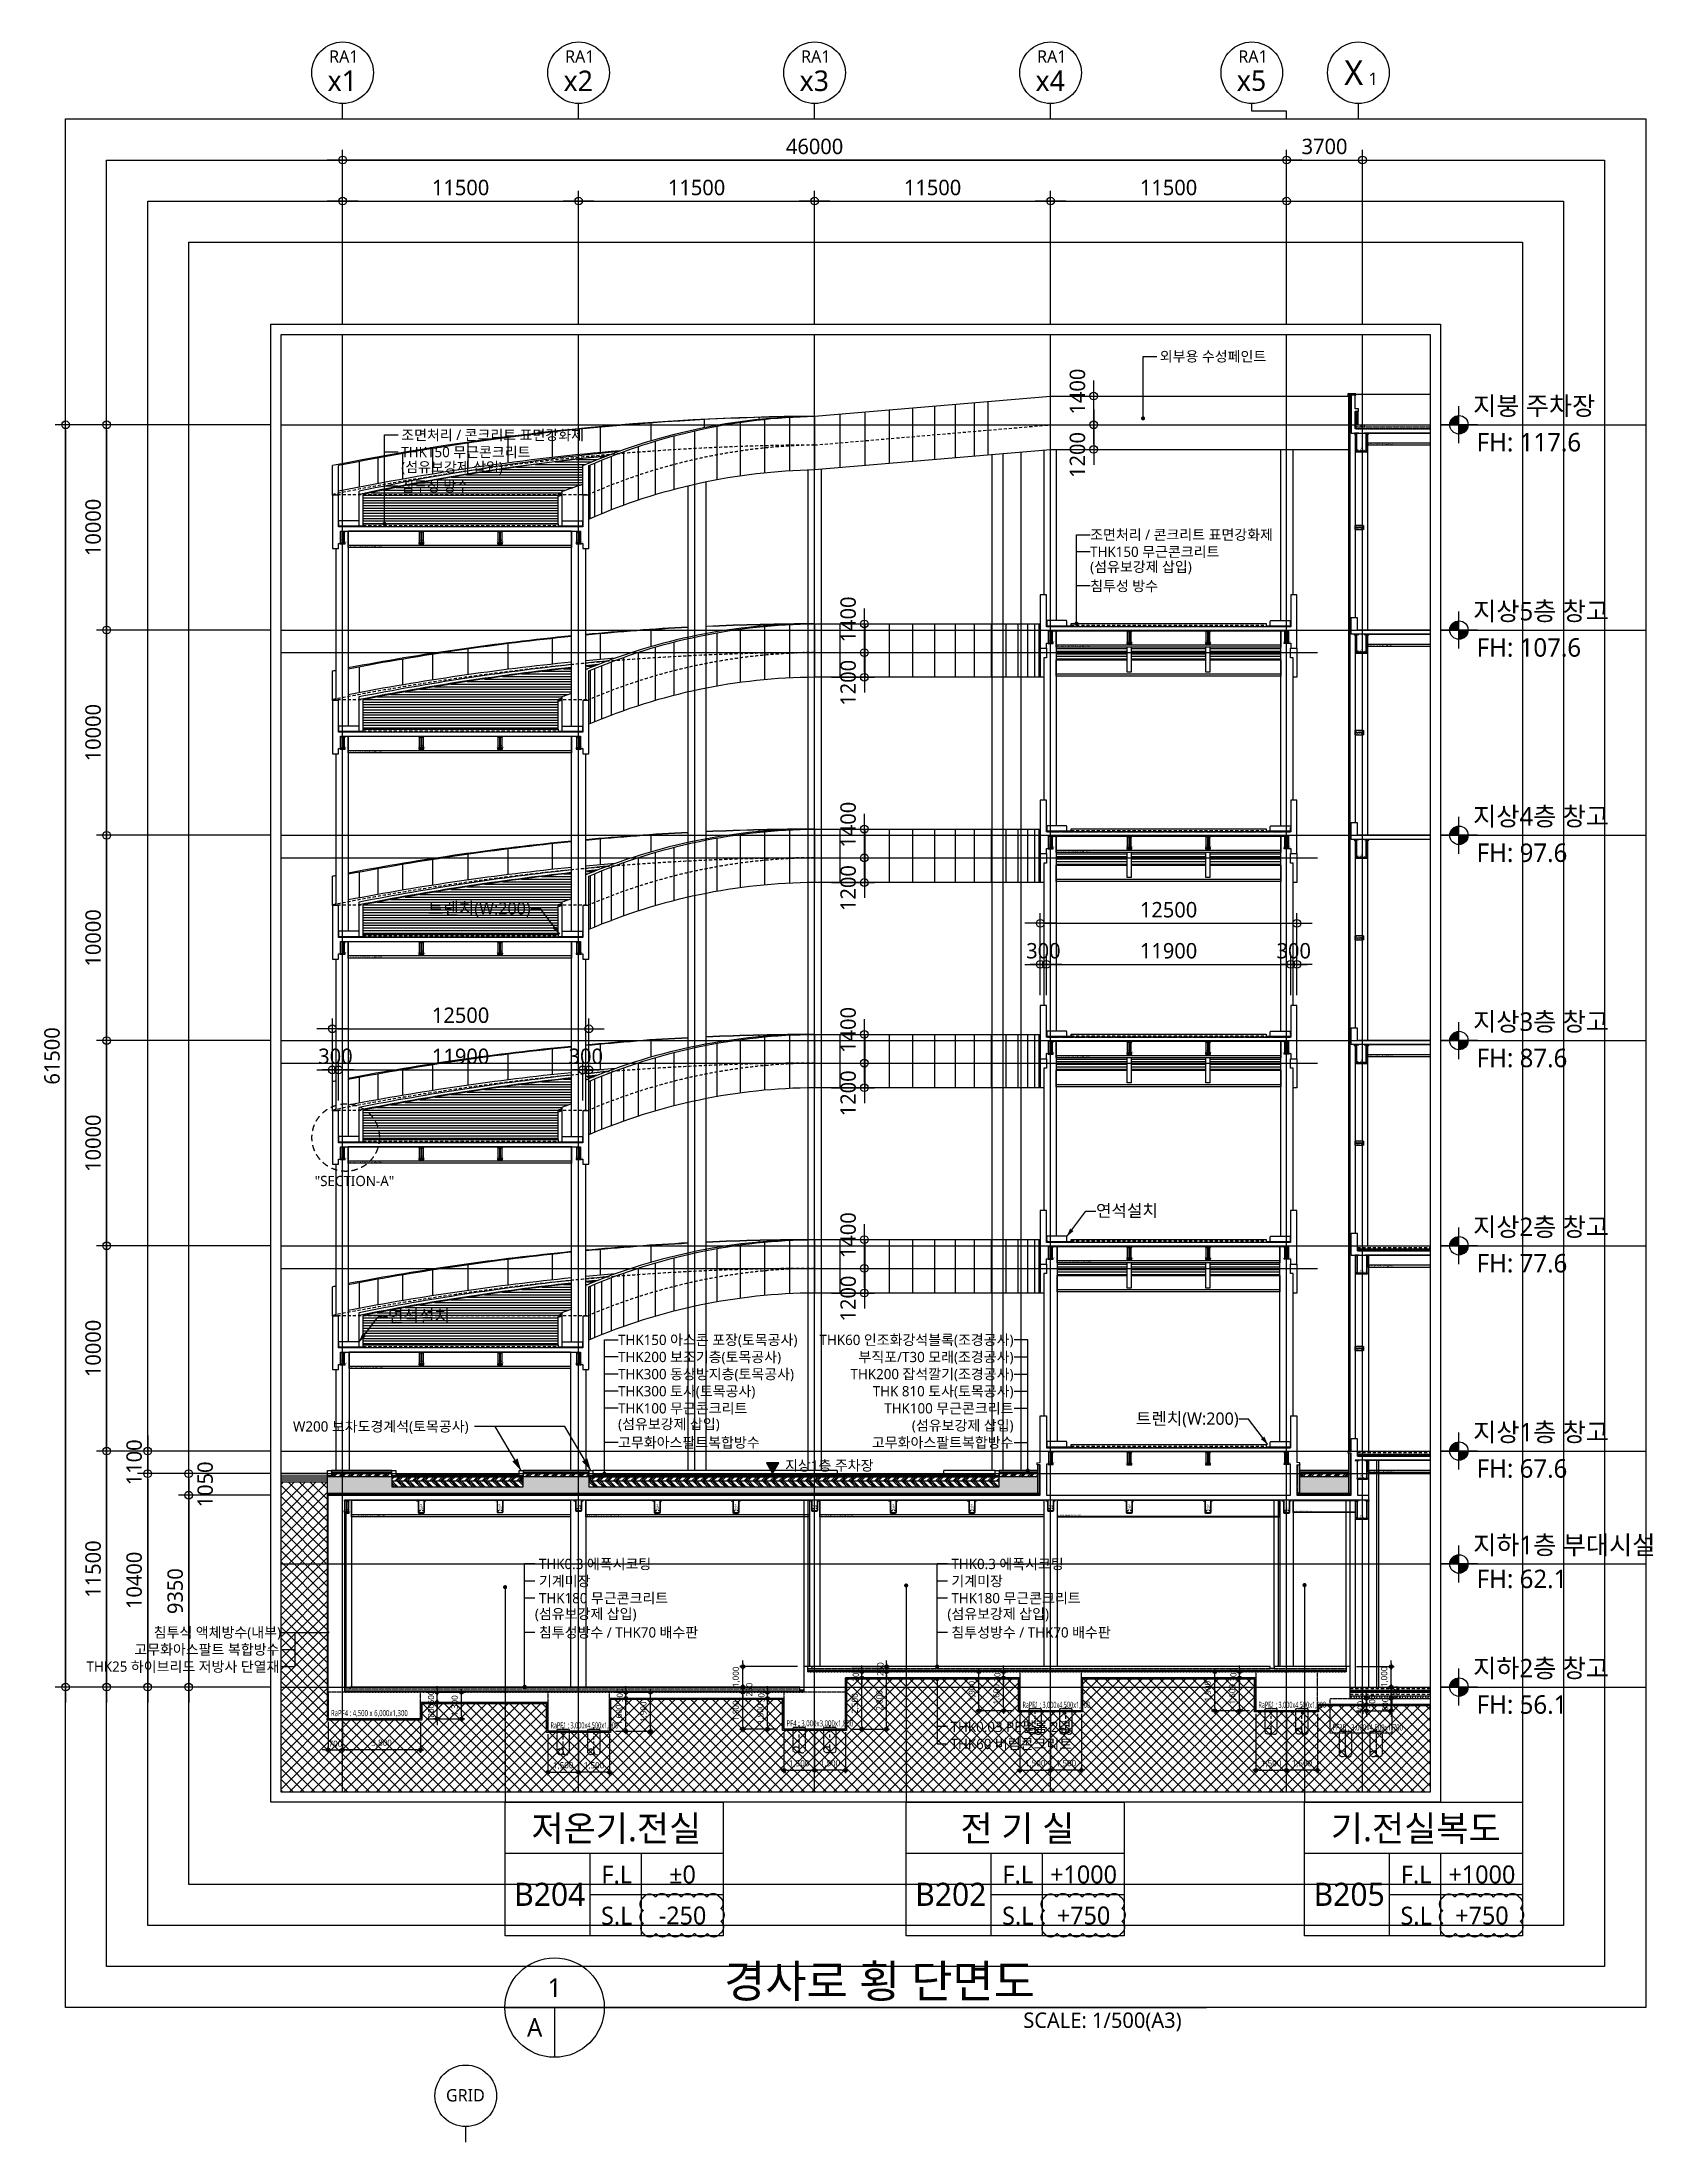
# Model space of a CAD drawing. Header units: millimetres. Extents: x 367092 to 767578, y 396038 to 811791.
# Drawn here: x 575192 to 653699, y 426462 to 528775 of the extents above; entities that cross this region are included whole.
import ezdxf
from ezdxf.enums import TextEntityAlignment as Align

# ---------------------------------------------------------------- set-up
doc = ezdxf.new("R2010")
doc.units = ezdxf.units.MM
doc.header["$LTSCALE"] = 100
doc.header["$MEASUREMENT"] = 0
doc.header["$PDSIZE"] = -10
for name, pattern in [('ACAD_ISO03W100', [30, 12, -18]), ('HID', [2.5, 1.5, -1]), ('HIDDEN', [9.525, 6.35, -3.175]), ('HIDDEN2', [0.1875, 0.125, -0.0625])]:
    doc.linetypes.add(name, pattern=pattern)
doc.layers.get('0').update_dxf_attribs({"linetype": 'CONTINUOUS'})
doc.layers.get('Defpoints').update_dxf_attribs({"color": 171, "linetype": 'CONTINUOUS'})
for name, color, linetype in [('!착공용비교list', 11, 'CONTINUOUS'), ('02-COL', 2, 'CONTINUOUS'), ('251', 251, 'CONTINUOUS'), ('cen', 14, 'CONTINUOUS'), ('COL', 2, 'CONTINUOUS'), ('CON', 2, 'CONTINUOUS'), ('DIM', 7, 'CONTINUOUS'), ('ELE-6', 8, 'CONTINUOUS'), ('ELE-6 (251)', 251, 'CONTINUOUS'), ('ELE-8', 8, 'CONTINUOUS'), ('ELE5', 254, 'CONTINUOUS'), ('ELE6', 8, 'CONTINUOUS'), ('FIN', 8, 'CONTINUOUS'), ('FIN(내화피복)', 8, 'CONTINUOUS'), ('FIN(아스콘)', 3, 'CONTINUOUS'), ('FIN(패널-100우레탄 방열)', 3, 'CONTINUOUS'), ('FIN(패널-200글라스울)', 4, 'CONTINUOUS'), ('FIN(패널-T75 글라스울)', 6, 'CONTINUOUS'), ('FIN-2', 251, 'CONTINUOUS'), ('HAT-252', 252, 'CONTINUOUS'), ('HF', 3, 'CONTINUOUS'), ('INS', 9, 'BATTING'), ('KZ_횡단_계획선', 3, 'CONTINUOUS'), ('LAND-2', 4, 'CONTINUOUS'), ('LED', 7, 'CONTINUOUS'), ('NDIM', 7, 'CONTINUOUS'), ('P-CEN', 6, 'HID'), ('PI', 6, 'HID'), ('S-SBEAM-HF', 4, 'CONTINUOUS'), ('S-SGIRDER-HF', 3, 'CONTINUOUS'), ('SASAC 도면번호', 6, 'CONTINUOUS'), ('STEEL', 5, 'CONTINUOUS'), ('STL', 3, 'CONTINUOUS'), ('SYM', 7, 'CONTINUOUS'), ('SYM(AXIS)', 7, 'CONTINUOUS'), ('TEXT', 3, 'CONTINUOUS'), ('TEXT(AXIS)', 2, 'CONTINUOUS'), ('TEXT(MIN)', 7, 'CONTINUOUS'), ('TEXT(노트)', 7, 'CONTINUOUS'), ('TEXT(실명)', 3, 'CONTINUOUS'), ('TEXT-기입', 6, 'CONTINUOUS'), ('TITLE', 7, 'CONTINUOUS'), ('WAL', 3, 'CONTINUOUS'), ('WALL', 3, 'CONTINUOUS'), ('wire-meshes', 1, 'CONTINUOUS'), ('방수', 8, 'HIDDEN'), ('배수판', 5, 'CONTINUOUS'), ('벽배수판', 3, 'CONTINUOUS'), ('스틸', 8, 'CONTINUOUS'), ('초평탄', 4, 'CONTINUOUS'), ('판넬', 4, 'CONTINUOUS')]:
    doc.layers.add(name, color=color, linetype=linetype)
doc.layers.add('A-XXXX-HATC', color=8, linetype='CONTINUOUS', lineweight=18)
doc.layers.add('VE변경사항적용-20220616', color=10, linetype='CONTINUOUS', plot=False)
doc.styles.add('CGS', font='cgse', dxfattribs={"bigfont": 'cgs'})
doc.styles.add('TE', font='malgun_0.ttf')
doc.styles.add('나눔바른고딕', font='NanumBarunGothic.ttf')
doc.linetypes.add('BATTING', pattern='A,0.0001,-0.1,[134,ltypeshp.shx,S=0.1,R=0,X=-0.1,Y=0],-0.2,[134,ltypeshp.shx,S=0.1,R=180,X=0.1,Y=0],-0.1', length=0.4001)
doc.dimstyles.new('BA', dxfattribs={"dimscale": 500, "dimtxt": 3, "dimasz": 1, "dimexe": 1, "dimexo": 5, "dimgap": 0.9, "dimtad": 1, "dimdec": 0, "dimdsep": 46, "dimlunit": 6, "dimtxsty": 'TE', "dimblk": 'DDD', "dimcen": 2.5, "dimclrd": 256, "dimclre": 256, "dimclrt": 3, "dimazin": 2, "dimtfac": 1, "dimtdec": 0, "dimtix": 1, "dimtmove": 2, "dimatfit": 3, "dimldrblk": 'DDD', "dimfxl": 1, "dimtolj": 1, "dimtzin": 0, "dimarcsym": 2})
doc.dimstyles.new('NDIM 1200', dxfattribs={"dimscale": 500, "dimtxt": 3, "dimasz": 1, "dimexe": 2, "dimexo": 2, "dimgap": 1, "dimtad": 1, "dimdec": 0, "dimdsep": 46, "dimtxsty": 'CGS', "dimblk": 'DOT0', "dimcen": 1, "dimdle": 8, "dimclrd": 2, "dimclre": 2, "dimclrt": 2, "dimadec": 0, "dimazin": 0, "dimtfac": 1, "dimtdec": 0, "dimtix": 1, "dimtmove": 2, "dimatfit": 3, "dimldrblk": 'DOT0', "dimfxl": 1, "dimtolj": 1, "dimtzin": 0, "dimlwd": -1, "dimlwe": -1, "dimarcsym": 0})
pattern_1 = [(37.5, (0, 0), (-0.62993358, 19.2682377), [0, -15.2, 0, -17, 0, -16.25]), (7.5, (0, 0), (17.69776705, 28.22146065), [0, -8.2, 0, -13.7, 0, -5.25]), (327.5, (-12.3, 0), (31.1414186, 0.05659054), [0, -5, 0, -18, 0, -23.5]), (317.5, (-12.3, 0), (30.06126605, 8.77675565), [0, -2.5, 0, -11.8, 0, -13.5])]
pattern_2 = [(135, (-34121183.95, 696214.9), (3e-14, 424.2640687), [600]), (135, (-34121183.95, 696304.9), (3e-14, 424.2640687), [600]), (135, (-34121183.95, 696394.9), (3e-14, 424.2640687), [600])]
pattern_3 = [(180, (-62012.99, 16473.81), (-7e-15, -125), [])]

msp = doc.modelspace()

# ---------------------------------------------------------------- texts
at = {"layer": 'Defpoints', "style": 'TE'}
for p in [(640430.2, 509175.1), (640430.2, 499375.1), (640430.2, 479375.1), (640480.2, 469125.1), (640480.2, 459125.1)]:
    msp.add_text('HG1,HG1B,HG2 : HF-600x270x6', height=60, dxfattribs=at).set_placement(p, align=Align.MIDDLE_CENTER)
at = {"layer": 'TEXT', "style": '나눔바른고딕'}
msp.add_text('경사로 횡 단면도', height=1600, dxfattribs=at).set_placement((608434.6, 433498.6))
for s, p in [('1', (600170.8, 433983.5)), ('A', (599201.1, 432044.1))]:
    msp.add_text(s, height=900, dxfattribs=at).set_placement(p, align=Align.MIDDLE)
msp.add_text('SCALE: 1/500(A3)', height=750, dxfattribs=at).set_placement((630728.4, 432771.4), align=Align.TOP_RIGHT)
at = {"layer": 'TEXT(AXIS)', "style": '나눔바른고딕'}
for p in [(589901.2, 528069.3), (601401.2, 528069.3), (612901.2, 528069.3), (624401.2, 528069.3), (634207.9, 528069.3)]:
    msp.add_text('RA1', height=600, dxfattribs=at).set_placement(p, align=Align.MIDDLE_CENTER)
for s, height, p in [('x1', 1000, (589825.1, 526887.3)), ('x2', 1000, (601325.1, 526887.3)), ('x3', 1000, (612825.1, 526887.3)), ('x4', 1000, (624325.1, 526887.3)), ('x5', 1000, (634131.8, 526887.3)), ('X', 1200, (639112.7, 527284.7)), ('1', 600, (640060.8, 526984.8)), ('GRID', 600, (595825.1, 428738.7))]:
    msp.add_text(s, height=height, dxfattribs=at).set_placement(p, align=Align.MIDDLE)
for s, height, p in [('지붕 주차장', 900, (644932.4, 510597.2)), ('FH: 117.6', 900, (645103.4, 508827.2)), ('지상5층 창고', 900, (644932.4, 500597.2)), ('FH: 107.6', 900, (645103.4, 498827.2)), ('지상4층 창고', 900, (644932.4, 490597.2)), ('FH: 97.6', 900, (645103.4, 488827.2)), ('지상3층 창고', 900, (644932.4, 480597.2)), ('FH: 87.6', 900, (645103.4, 478827.2)), ('지상2층 창고', 900, (644932.4, 470597.2)), ('FH: 77.6', 900, (645103.4, 468827.2)), ('지상1층 창고', 900, (644932.4, 460597.2)), ('지상1층 주차장', 500, (611403.1, 459174)), ('FH: 67.6', 900, (645103.4, 458827.2)), ('지하1층 부대시설', 900, (644932.4, 455097.2)), ('FH: 62.1', 900, (645103.4, 453445.7)), ('지하2층 창고', 900, (644932.4, 449097.2)), ('FH: 56.1', 900, (645103.4, 447327.2))]:
    msp.add_text(s, height=height, dxfattribs=at).set_placement(p)
at = {"layer": 'TEXT(MIN)', "style": '나눔바른고딕'}
for s, p in [('외부용 수성페인트', (629662.7, 513457.4)), ('THK300 동상방지층(토목공사)', (603265, 463874.8)), ('THK300 토사(토목공사)', (603265, 463041.4)), ('THK100 무근콘크리트', (603265, 462208.1)), ('(섬유보강제 삽입)', (603265, 461442.6)), ('고무화아스팔트복합방수', (603265, 460541.4)), ('THK0.3 에폭시코팅', (599408.1, 454624.8)), ('THK0.3 에폭시코팅', (619509.1, 454624.8)), ('THK180 무근콘크리트', (599408.1, 452958.1)), ('기계미장', (599408.1, 453791.4)), ('THK180 무근콘크리트', (619509.1, 452958.1)), ('기계미장', (619509.1, 453791.4)), ('(섬유보강제 삽입)', (599212.4, 452192.6)), ('(섬유보강제 삽입)', (619313.4, 452192.6)), ('침투성방수 / THK70 배수판', (599408.1, 451291.4)), ('침투성방수 / THK70 배수판', (619509.1, 451291.4))]:
    msp.add_text(s, height=500, dxfattribs=at).set_placement(p, align=Align.MIDDLE_LEFT)
for s, height, p in [('THK200 잡석깔기(조경공사)', 500, (622535.9, 463874.8)), ('THK 810 토사(토목공사)', 500, (622535.9, 463041.4)), ('THK100 무근콘크리트', 500, (622535.9, 462208.1)), ('W200 보차도경계석(토목공사)', 500, (595980.6, 461324.8)), ('(섬유보강제 삽입)', 500, (622535.9, 461374.8)), ('트렌치(W:200)', 600, (633504.7, 461706)), ('고무화아스팔트복합방수', 500, (622535.9, 460541.4))]:
    msp.add_text(s, height=height, dxfattribs=at).set_placement(p, align=Align.MIDDLE_RIGHT)
at = {"layer": 'TEXT(노트)', "style": '나눔바른고딕'}
for s, p in [('침투식 액체방수(내부)', (586841.8, 451289.5)), ('고무화아스팔트 복합방수', (586762.7, 450456.1)), ('THK25 하이브리드 저방사 단열재', (586762.7, 449622.8))]:
    msp.add_text(s, height=500, dxfattribs=at).set_placement(p, align=Align.MIDDLE_RIGHT)
for s, p in [('THK0.03 PE필름 2겹', (619466.7, 446688.2)), ('THK60 버림콘크리트', (619466.7, 445854.9))]:
    msp.add_text(s, height=500, dxfattribs=at).set_placement(p, align=Align.MIDDLE_LEFT)
at = {"layer": 'TEXT(실명)', "style": '나눔바른고딕'}
for s, p in [('저온기.전실', (603181.9, 441756.5)), ('전 기 실', (622726.2, 441756.5)), ('기.전실복도', (642139, 441756.5))]:
    msp.add_text(s, height=1250, dxfattribs=at).set_placement(p, align=Align.MIDDLE)
at = {"layer": 'TEXT-기입', "style": '나눔바른고딕'}
for s, height, p in [('±0', 875, (606404.8, 439498.6)), ('+1000', 875, (625949.1, 439498.6)), ('+1000', 875, (645362, 439498.6)), ('B204', 1125, (599936.3, 438530.4)), ('B202', 1125, (619480.6, 438530.4)), ('B205', 1125, (638893.4, 438530.4)), ('-250', 875, (606404.8, 437498.6)), ('+750', 875, (625949.1, 437498.6)), ('+750', 875, (645362, 437498.6))]:
    msp.add_text(s, height=height, dxfattribs=at).set_placement(p, align=Align.MIDDLE)

# ---------------------------------------------------------------- blocks, each defined once
blk = doc.blocks.new('*U166')
at = {"layer": 'Defpoints'}
for p, q in [((-100, 283), (-100, -283)), ((-5.5, 0), (5.5, 0)), ((100, -283), (100, 283))]:
    blk.add_line(p, q, dxfattribs=at)
at = {"layer": 'STEEL', "color": 0, "linetype": 'ByBlock', "ltscale": 0.5}
for p, q in [((-5.5, 283), (-100, 283)), ((-5.5, -283), (-5.5, 283)), ((100, 283), (5.5, 283)), ((5.5, 283), (5.5, -283)), ((-100, -283), (-5.5, -283)), ((5.5, -283), (100, -283))]:
    blk.add_line(p, q, dxfattribs=at)
for points in [[(-100, 283), (-100, 300), (100, 300), (100, 283)], [(100, -283), (100, -300), (-100, -300), (-100, -283)]]:
    blk.add_lwpolyline(points, dxfattribs=at)
blk = doc.blocks.new('SG1')
at = {"layer": 'STL'}
blk.add_blockref('*U166', (0, -225), dxfattribs=at)
at = {"layer": 'Defpoints', "style": 'TE'}
for s, width, p in [('H-600x200x11x17', 0.5, (2, -459)), ('SG1,SB1', 0.6, (2, -379))]:
    blk.add_text(s, height=60, dxfattribs=dict(at, width=width)).set_placement(p, align=Align.MIDDLE_CENTER)
blk = doc.blocks.new('*U198')
at = {"layer": 'Defpoints'}
for p, q in [((-100.5, 283), (-100.5, -283)), ((-6, 0), (6, 0)), ((100.5, -283), (100.5, 283))]:
    blk.add_line(p, q, dxfattribs=at)
at = {"layer": 'STEEL', "color": 0, "linetype": 'ByBlock', "ltscale": 0.5}
for p, q in [((-6, 283), (-100.5, 283)), ((-6, -283), (-6, 283)), ((100.5, 283), (6, 283)), ((6, 283), (6, -283)), ((-100.5, -283), (-6, -283)), ((6, -283), (100.5, -283))]:
    blk.add_line(p, q, dxfattribs=at)
for points in [[(-100.5, 283), (-100.5, 303), (100.5, 303), (100.5, 283)], [(100.5, -283), (100.5, -303), (-100.5, -303), (-100.5, -283)]]:
    blk.add_lwpolyline(points, dxfattribs=at)
blk = doc.blocks.new('RaSB1')
at = {"layer": 'STL'}
blk.add_blockref('*U198', (0, -303), dxfattribs=at)
at = {"layer": 'Defpoints', "style": 'TE', "width": 0.5}
for s, p in [('H-606x201x12x20', (2, -536)), ('RaSB1', (2, -455))]:
    blk.add_text(s, height=60, dxfattribs=at).set_placement(p, align=Align.MIDDLE_CENTER)
blk = doc.blocks.new('*U230')
at = {"layer": 'ELE6', "ltscale": 0.1}
for p, q in [((3025, 583), (0, 583)), ((3025, 17), (0, 17))]:
    blk.add_line(p, q, dxfattribs=at)
blk.add_lwpolyline([(3025, 0), (0, 0), (0, 600), (3025, 600)], close=True, dxfattribs=at)
at = {"layer": 'Defpoints', "style": 'TE'}
blk.add_text('SG1 : H-600x200x11x17', height=60, dxfattribs=at).set_placement((469, 66), align=Align.MIDDLE_CENTER)
blk = doc.blocks.new('*U229')
at = {"layer": 'ELE6', "ltscale": 0.1}
for p, q in [((10850, -12), (0, -12)), ((10850, -788), (0, -788))]:
    blk.add_line(p, q, dxfattribs=at)
blk.add_lwpolyline([(0, -800), (10850, -800), (10850, 0), (0, 0)], close=True, dxfattribs=at)
at = {"layer": 'Defpoints', "style": 'TE'}
blk.add_text('HG11B : BHF-800X470X12X12', height=60, dxfattribs=at).set_placement((616, -735), align=Align.MIDDLE_CENTER)
blk = doc.blocks.new('*U235')
at = {"layer": 'ELE6', "ltscale": 0.1}
for p, q in [((10900, -8), (0, -8)), ((10900, -700), (0, -700))]:
    blk.add_line(p, q, dxfattribs=at)
blk.add_lwpolyline([(10900, -800), (0, -800), (0, 0), (10900, 0)], close=True, dxfattribs=at)
at = {"layer": 'Defpoints', "style": 'TE'}
blk.add_text('HG11,HG11A,HG12,HG12A : HF-800x270x8', height=60, dxfattribs=at).set_placement((851, -750), align=Align.MIDDLE_CENTER)
blk = doc.blocks.new('*U233')
at = {"layer": 'ELE6', "ltscale": 0.1}
for p, q in [((10925, -8), (0, -8)), ((10925, -700), (0, -700))]:
    blk.add_line(p, q, dxfattribs=at)
blk.add_lwpolyline([(10925, -800), (0, -800), (0, 0), (10925, 0)], close=True, dxfattribs=at)
at = {"layer": 'Defpoints', "style": 'TE'}
blk.add_text('HG11,HG11A,HG12,HG12A : HF-800x270x8', height=60, dxfattribs=at).set_placement((851, -750), align=Align.MIDDLE_CENTER)
blk = doc.blocks.new('*U234')
at = {"layer": 'ELE6', "ltscale": 0.1}
for p, q in [((10675, -8), (0, -8)), ((10675, -700), (0, -700))]:
    blk.add_line(p, q, dxfattribs=at)
blk.add_lwpolyline([(10675, -800), (0, -800), (0, 0), (10675, 0)], close=True, dxfattribs=at)
at = {"layer": 'Defpoints', "style": 'TE'}
blk.add_text('HG11,HG11A,HG12,HG12A : HF-800x270x8', height=60, dxfattribs=at).set_placement((851, -750), align=Align.MIDDLE_CENTER)
blk = doc.blocks.new('HF')
at = {"layer": 'Defpoints'}
blk.add_point((0, 0), dxfattribs=at)
at = {"layer": 'HF'}
for p, q in [((-209, 0), (-147, 0)), ((-209, 0), (-209, -6)), ((209, 0), (147, 0)), ((209, 0), (209, -6)), ((-209, -6), (-147, -6)), ((-135, -18), (-135, -482)), ((-135, -518), (-135, -582)), ((-129, -18), (-129, -482)), ((-129, -518), (-129, -582)), ((-117, -494), (-55, -494)), ((-117, -500), (-55, -500)), ((-117, -506), (-55, -506)), ((-117, -594), (117, -594)), ((-117, -600), (117, -600)), ((-55, -494), (-55, -500)), ((-55, -500), (-55, -506)), ((117, -494), (55, -494)), ((55, -494), (55, -500)), ((117, -500), (55, -500)), ((55, -500), (55, -506)), ((117, -506), (55, -506)), ((129, -18), (129, -482)), ((129, -518), (129, -582)), ((135, -18), (135, -482)), ((135, -518), (135, -582)), ((209, -6), (147, -6))]:
    blk.add_line(p, q, dxfattribs=at)
for centre, radius, start, end in [((-147, -18), 18, 0, 90), ((-147, -18), 12, 0, 90), ((-117, -482), 18, 180, 270), ((-117, -518), 18, 90, 180), ((-117, -582), 18, 180, 270), ((-117, -482), 12, 180, 270), ((-117, -518), 12, 90, 180), ((-117, -582), 12, 180, 270), ((117, -482), 12, 270, 0), ((117, -482), 18, 270, 0), ((117, -518), 18, 0, 90), ((117, -518), 12, 0, 90), ((117, -582), 12, 270, 0), ((117, -582), 18, 270, 0), ((147, -18), 18, 90, 180), ((147, -18), 12, 90, 180)]:
    blk.add_arc(centre, radius, start, end, dxfattribs=at)
blk = doc.blocks.new('HB1')
at = {"layer": 'S-SBEAM-HF'}
blk.add_blockref('HF', (0, 0), dxfattribs=at)
at = {"layer": 'Defpoints', "style": 'TE'}
for s, width, p in [('HF-600x270x6', 0.5, (0, -442)), ('HB1B', 0.7, (0, -284)), ('HB5A', 0.7, (0, -361)), ('HB1', 0.7, (0, -206))]:
    blk.add_text(s, height=60, dxfattribs=dict(at, width=width)).set_placement(p, align=Align.MIDDLE_CENTER)
blk = doc.blocks.new('*U396')
for p, q in [((-135, 0), (-335, 0)), ((-335, 0), (-335, -12)), ((-135, -12), (-135, 0)), ((335, 0), (135, 0)), ((135, 0), (135, -12)), ((335, -12), (335, 0)), ((-335, -12), (-135, -12)), ((135, -12), (335, -12))]:
    blk.add_line(p, q)
blk.add_lwpolyline([(-255, -900), (255, -900), (255, -880), (-255, -880)], close=True)
at = {"linetype": 'ByBlock'}
for points in [[(-235, -880), (-226, -880), (-226, -12), (-235, -12)], [(226, -880), (235, -880), (235, -12), (226, -12)]]:
    blk.add_lwpolyline(points, close=True, dxfattribs=at)
at = {"layer": 'Defpoints'}
blk.add_point((0, 0), dxfattribs=at)
blk = doc.blocks.new('HG17')
at = {"layer": 'S-SGIRDER-HF'}
blk.add_blockref('*U396', (0, 0), dxfattribs=at)
at = {"layer": 'Defpoints', "style": 'TE', "width": 0.5}
for s, p in [('BHF-900x470x9x12', (0, -825)), ('HG17', (0, -744))]:
    blk.add_text(s, height=60, dxfattribs=at).set_placement(p, align=Align.MIDDLE_CENTER)
blk = doc.blocks.new('HG1')
at = {"layer": 'S-SGIRDER-HF', "ltscale": 0.1}
blk.add_blockref('HF', (0, 0), dxfattribs=at)
at = {"layer": 'Defpoints', "style": 'TE', "width": 0.5}
for s, p in [('HG1,HG1B,HG2', (0, -361)), ('HF-600x270x6', (0, -442))]:
    blk.add_text(s, height=60, dxfattribs=at).set_placement(p, align=Align.MIDDLE_CENTER)
blk = doc.blocks.new('*U232')
at = {"layer": 'Defpoints'}
blk.add_point((0, 0), dxfattribs=at)
at = {"layer": 'HF'}
for p, q in [((-209, 0), (-147, 0)), ((-209, 0), (-209, -6)), ((209, 0), (147, 0)), ((209, 0), (209, -6)), ((-209, -6), (-147, -6)), ((-135, -18), (-135, -382)), ((-135, -418), (-135, -482)), ((-129, -18), (-129, -382)), ((-129, -418), (-129, -482)), ((-117, -394), (-55, -394)), ((-117, -400), (-55, -400)), ((-117, -406), (-55, -406)), ((-117, -494), (117, -494)), ((-117, -500), (117, -500)), ((-55, -394), (-55, -400)), ((-55, -400), (-55, -406)), ((117, -394), (55, -394)), ((55, -394), (55, -400)), ((117, -400), (55, -400)), ((55, -400), (55, -406)), ((117, -406), (55, -406)), ((129, -18), (129, -382)), ((129, -418), (129, -482)), ((135, -18), (135, -382)), ((135, -418), (135, -482)), ((209, -6), (147, -6))]:
    blk.add_line(p, q, dxfattribs=at)
for centre, radius, start, end in [((-147, -18), 18, 0, 90), ((-147, -18), 12, 0, 90), ((-117, -382), 18, 180, 270), ((-117, -418), 18, 90, 180), ((-117, -482), 18, 180, 270), ((-117, -382), 12, 180, 270), ((-117, -418), 12, 90, 180), ((-117, -482), 12, 180, 270), ((117, -382), 12, 270, 360), ((117, -382), 18, 270, 360), ((117, -418), 18, 0, 90), ((117, -418), 12, 0, 90), ((117, -482), 12, 270, 360), ((117, -482), 18, 270, 360), ((147, -18), 18, 90, 180), ((147, -18), 12, 90, 180)]:
    blk.add_arc(centre, radius, start, end, dxfattribs=at)
blk = doc.blocks.new('HG5')
at = {"layer": 'S-SGIRDER-HF', "ltscale": 0.1}
blk.add_blockref('*U232', (0, 0), dxfattribs=at)
at = {"layer": 'Defpoints', "style": 'TE', "width": 0.5}
for s, p in [('HF-500x270x6', (2, -347)), ('HG5, HG6A', (2, -266))]:
    blk.add_text(s, height=60, dxfattribs=at).set_placement(p, align=Align.MIDDLE_CENTER)
blk = doc.blocks.new('*U195')
at = {"layer": 'Defpoints'}
for p, q in [((-100, 283), (-100, -283)), ((-5.5, 0), (5.5, 0)), ((100, -283), (100, 283))]:
    blk.add_line(p, q, dxfattribs=at)
at = {"layer": 'STEEL', "color": 0, "linetype": 'ByBlock', "ltscale": 0.5}
for p, q in [((-5.5, 283), (-100, 283)), ((-5.5, -283), (-5.5, 283)), ((100, 283), (5.5, 283)), ((5.5, 283), (5.5, -283)), ((-100, -283), (-5.5, -283)), ((5.5, -283), (100, -283))]:
    blk.add_line(p, q, dxfattribs=at)
for points in [[(-100, 283), (-100, 300), (100, 300), (100, 283)], [(100, -283), (100, -300), (-100, -300), (-100, -283)]]:
    blk.add_lwpolyline(points, dxfattribs=at)
blk = doc.blocks.new('RaSG1')
at = {"layer": 'HF'}
blk.add_blockref('*U195', (0, -300), dxfattribs=at)
at = {"layer": 'Defpoints', "style": 'TE', "width": 0.5}
for s, p in [('H-600x200x11x17', (2, -533)), ('RaSG1', (2, -452))]:
    blk.add_text(s, height=60, dxfattribs=at).set_placement(p, align=Align.MIDDLE_CENTER)
blk = doc.blocks.new('RaPF4 SEC')
at = {"layer": 'Defpoints', "linetype": 'HIDDEN2', "ltscale": 0.5}
blk.add_lwpolyline([(0, 600), (4500, 600), (4500, 1900), (0, 1900)], close=True, dxfattribs=at)
at = {"layer": 'Defpoints', "style": 'TE', "width": 0.6}
blk.add_text('RaPF4 : 4,500 x 6,000x1,300', height=300, dxfattribs=at).set_placement((131, 736))
blk = doc.blocks.new('RaPF1 SEC')
at = {"layer": 'Defpoints', "linetype": 'HIDDEN2', "ltscale": 0.5}
blk.add_lwpolyline([(0, 0), (3000, 0), (3000, 1900), (0, 1900)], close=True, dxfattribs=at)
at = {"layer": 'Defpoints', "style": 'TE', "width": 0.55}
blk.add_text('RaPF1 : 3,000x4,500x1,900', height=300, dxfattribs=at).set_placement((131, 136))
blk = doc.blocks.new('파일입면')
at = {"layer": 'P-CEN'}
blk.add_line((0, -1150), (0, 200), dxfattribs=at)
at = {"layer": 'PI', "ltscale": 0.1}
for p, q in [((-300, -1000), (-300, 100)), ((-300, 100), (300, 100)), ((300, -1000), (300, 100))]:
    blk.add_line(p, q, dxfattribs=at)
blk.add_circle((-150, -1000), 150, dxfattribs=at)
blk.add_arc((150, -1000), 150, 179.99977, 0.00023, dxfattribs=at)
blk = doc.blocks.new('PF4 SEC')
at = {"layer": 'Defpoints', "linetype": 'HIDDEN2', "ltscale": 0.5}
blk.add_lwpolyline([(0, 0), (3000, 0), (3000, 1800), (0, 1800)], close=True, dxfattribs=at)
at = {"layer": 'Defpoints', "style": 'TE', "width": 0.6}
blk.add_text('PF4 : 3,000x3,000x1,800', height=300, dxfattribs=at).set_placement((131, 136))
blk = doc.blocks.new('PF3B')
at = {"layer": 'Defpoints', "linetype": 'HIDDEN2', "ltscale": 0.5}
for p, q in [((450, -1000), (450, 100)), ((450, 100), (1050, 100)), ((750, -1150), (750, 200)), ((1050, -1000), (1050, 100)), ((1950, -1000), (1950, 100)), ((1950, 100), (2550, 100)), ((2250, -1150), (2250, 200)), ((2550, -1000), (2550, 100))]:
    blk.add_line(p, q, dxfattribs=at)
blk.add_lwpolyline([(0, 1700), (3000, 1700), (3000, 0), (0, 0)], close=True, dxfattribs=at)
for centre in [(600, -1000), (2100, -1000)]:
    blk.add_circle(centre, 150, dxfattribs=at)
for centre in [(900, -1000), (2400, -1000)]:
    blk.add_arc(centre, 150, 179.99977, 0.00023, dxfattribs=at)
at = {"layer": 'Defpoints', "style": 'TE', "width": 0.6}
blk.add_text('PF3B : 3,000x4,500x1,700', height=300, dxfattribs=at).set_placement((110, 136))
blk = doc.blocks.new('DOT0')
blk.add_line((-3, 0), (3, 0))
at = {"color": 6}
blk.add_circle((0, 0), 0.75, dxfattribs=at)
blk = doc.blocks.new('*D236')
at = {"layer": 'Defpoints', "color": 0, "ltscale": 0.4, "transparency": 16777216}
for p in [(639542, 523025), (635842, 514525), (639542, 514525)]:
    blk.add_point(p, dxfattribs=at)
at = {"layer": 'NDIM', "ltscale": 0.4, "transparency": 16777216}
for p, q in [((635842, 515025), (635842, 523525)), ((636092, 523025), (639292, 523025)), ((639542, 515025), (639542, 523525))]:
    blk.add_line(p, q, dxfattribs=at)
at = {"layer": 'NDIM', "ltscale": 0.4, "transparency": 16777216, "xscale": 250, "yscale": 250, "zscale": 250, "rotation": 180}
blk.add_blockref('DOT0', (635842, 523025), dxfattribs=at)
at = {"layer": 'NDIM', "ltscale": 0.4, "transparency": 16777216, "xscale": 250, "yscale": 250, "zscale": 250}
blk.add_blockref('DOT0', (639542, 523025), dxfattribs=at)
at = {"layer": 'NDIM', "ltscale": 0.4, "transparency": 16777216, "insert": (637692, 523683), "char_height": 750, "attachment_point": 5, "style": '나눔바른고딕'}
blk.add_mtext('\\A1;3700', dxfattribs=at)
blk = doc.blocks.new('*D237')
at = {"layer": 'Defpoints', "color": 0, "ltscale": 0.4, "transparency": 16777216}
for p in [(589842, 523025), (589842, 514525), (635842, 514525)]:
    blk.add_point(p, dxfattribs=at)
at = {"layer": 'NDIM', "ltscale": 0.4, "transparency": 16777216}
for p, q in [((589842, 515025), (589842, 523525)), ((635592, 523025), (590092, 523025)), ((635842, 515025), (635842, 523525))]:
    blk.add_line(p, q, dxfattribs=at)
at = {"layer": 'NDIM', "ltscale": 0.4, "transparency": 16777216, "xscale": 250, "yscale": 250, "zscale": 250, "rotation": 180}
blk.add_blockref('DOT0', (589842, 523025), dxfattribs=at)
at = {"layer": 'NDIM', "ltscale": 0.4, "transparency": 16777216, "xscale": 250, "yscale": 250, "zscale": 250}
blk.add_blockref('DOT0', (635842, 523025), dxfattribs=at)
at = {"layer": 'NDIM', "ltscale": 0.4, "transparency": 16777216, "insert": (612842, 523683), "char_height": 750, "attachment_point": 5, "style": '나눔바른고딕'}
blk.add_mtext('\\A1;46000', dxfattribs=at)
blk = doc.blocks.new('*D238')
at = {"layer": 'Defpoints', "color": 0, "ltscale": 0.4, "transparency": 16777216}
for p in [(635842, 521025), (624342, 514525), (635842, 514525)]:
    blk.add_point(p, dxfattribs=at)
at = {"layer": 'NDIM', "ltscale": 0.4, "transparency": 16777216}
for p, q in [((624342, 515025), (624342, 521525)), ((624592, 521025), (635592, 521025)), ((635842, 515025), (635842, 521525))]:
    blk.add_line(p, q, dxfattribs=at)
at = {"layer": 'NDIM', "ltscale": 0.4, "transparency": 16777216, "xscale": 250, "yscale": 250, "zscale": 250, "rotation": 180}
blk.add_blockref('DOT0', (624342, 521025), dxfattribs=at)
at = {"layer": 'NDIM', "ltscale": 0.4, "transparency": 16777216, "xscale": 250, "yscale": 250, "zscale": 250}
blk.add_blockref('DOT0', (635842, 521025), dxfattribs=at)
at = {"layer": 'NDIM', "ltscale": 0.4, "transparency": 16777216, "insert": (630092, 521682), "char_height": 750, "attachment_point": 5, "style": '나눔바른고딕'}
blk.add_mtext('\\A1;11500', dxfattribs=at)
blk = doc.blocks.new('*D239')
at = {"layer": 'Defpoints', "color": 0, "ltscale": 0.4, "transparency": 16777216}
for p in [(624342, 521025), (612842, 514525), (624342, 514525)]:
    blk.add_point(p, dxfattribs=at)
at = {"layer": 'NDIM', "ltscale": 0.4, "transparency": 16777216}
for p, q in [((612842, 515025), (612842, 521525)), ((613092, 521025), (624092, 521025)), ((624342, 515025), (624342, 521525))]:
    blk.add_line(p, q, dxfattribs=at)
at = {"layer": 'NDIM', "ltscale": 0.4, "transparency": 16777216, "xscale": 250, "yscale": 250, "zscale": 250, "rotation": 180}
blk.add_blockref('DOT0', (612842, 521025), dxfattribs=at)
at = {"layer": 'NDIM', "ltscale": 0.4, "transparency": 16777216, "xscale": 250, "yscale": 250, "zscale": 250}
blk.add_blockref('DOT0', (624342, 521025), dxfattribs=at)
at = {"layer": 'NDIM', "ltscale": 0.4, "transparency": 16777216, "insert": (618592, 521682), "char_height": 750, "attachment_point": 5, "style": '나눔바른고딕'}
blk.add_mtext('\\A1;11500', dxfattribs=at)
blk = doc.blocks.new('*D240')
at = {"layer": 'Defpoints', "color": 0, "ltscale": 0.4, "transparency": 16777216}
for p in [(612842, 521025), (601342, 514525), (612842, 514525)]:
    blk.add_point(p, dxfattribs=at)
at = {"layer": 'NDIM', "ltscale": 0.4, "transparency": 16777216}
for p, q in [((601342, 515025), (601342, 521525)), ((601592, 521025), (612592, 521025)), ((612842, 515025), (612842, 521525))]:
    blk.add_line(p, q, dxfattribs=at)
at = {"layer": 'NDIM', "ltscale": 0.4, "transparency": 16777216, "xscale": 250, "yscale": 250, "zscale": 250, "rotation": 180}
blk.add_blockref('DOT0', (601342, 521025), dxfattribs=at)
at = {"layer": 'NDIM', "ltscale": 0.4, "transparency": 16777216, "xscale": 250, "yscale": 250, "zscale": 250}
blk.add_blockref('DOT0', (612842, 521025), dxfattribs=at)
at = {"layer": 'NDIM', "ltscale": 0.4, "transparency": 16777216, "insert": (607092, 521682), "char_height": 750, "attachment_point": 5, "style": '나눔바른고딕'}
blk.add_mtext('\\A1;11500', dxfattribs=at)
blk = doc.blocks.new('*D241')
at = {"layer": 'Defpoints', "color": 0, "ltscale": 0.4, "transparency": 16777216}
for p in [(601342, 521025), (589842, 514525), (601342, 514525)]:
    blk.add_point(p, dxfattribs=at)
at = {"layer": 'NDIM', "ltscale": 0.4, "transparency": 16777216}
for p, q in [((589842, 515025), (589842, 521525)), ((590092, 521025), (601092, 521025)), ((601342, 515025), (601342, 521525))]:
    blk.add_line(p, q, dxfattribs=at)
at = {"layer": 'NDIM', "ltscale": 0.4, "transparency": 16777216, "xscale": 250, "yscale": 250, "zscale": 250, "rotation": 180}
blk.add_blockref('DOT0', (589842, 521025), dxfattribs=at)
at = {"layer": 'NDIM', "ltscale": 0.4, "transparency": 16777216, "xscale": 250, "yscale": 250, "zscale": 250}
blk.add_blockref('DOT0', (601342, 521025), dxfattribs=at)
at = {"layer": 'NDIM', "ltscale": 0.4, "transparency": 16777216, "insert": (595592, 521682), "char_height": 750, "attachment_point": 5, "style": '나눔바른고딕'}
blk.add_mtext('\\A1;11500', dxfattribs=at)
blk = doc.blocks.new('*D242')
at = {"layer": 'Defpoints', "color": 0, "ltscale": 0.4, "transparency": 16777216}
for p in [(586842, 510125), (576342, 448625), (586842, 448625)]:
    blk.add_point(p, dxfattribs=at)
at = {"layer": 'NDIM', "ltscale": 0.4, "transparency": 16777216}
for p, q in [((586342, 510125), (575842, 510125)), ((576342, 509875), (576342, 448875)), ((586342, 448625), (575842, 448625))]:
    blk.add_line(p, q, dxfattribs=at)
at = {"layer": 'NDIM', "ltscale": 0.4, "transparency": 16777216, "xscale": 250, "yscale": 250, "zscale": 250}
for p, rotation in [((576342, 510125), 90), ((576342, 448625), 270)]:
    blk.add_blockref('DOT0', p, dxfattribs=dict(at, rotation=rotation))
at = {"layer": 'NDIM', "ltscale": 0.4, "transparency": 16777216, "insert": (575684, 479375), "char_height": 750, "attachment_point": 5, "rotation": 90, "style": '나눔바른고딕'}
blk.add_mtext('\\A1;61500', dxfattribs=at)
blk = doc.blocks.new('*D243')
at = {"layer": 'Defpoints', "color": 0, "ltscale": 0.4, "transparency": 16777216}
for p in [(586842, 470125), (578342, 460125), (586842, 460125)]:
    blk.add_point(p, dxfattribs=at)
at = {"layer": 'NDIM', "ltscale": 0.4, "transparency": 16777216}
for p, q in [((586342, 470125), (577842, 470125)), ((578342, 469875), (578342, 460375)), ((586342, 460125), (577842, 460125))]:
    blk.add_line(p, q, dxfattribs=at)
at = {"layer": 'NDIM', "ltscale": 0.4, "transparency": 16777216, "xscale": 250, "yscale": 250, "zscale": 250}
for p, rotation in [((578342, 470125), 90), ((578342, 460125), 270)]:
    blk.add_blockref('DOT0', p, dxfattribs=dict(at, rotation=rotation))
at = {"layer": 'NDIM', "ltscale": 0.4, "transparency": 16777216, "insert": (577685, 465125), "char_height": 750, "attachment_point": 5, "rotation": 90, "style": '나눔바른고딕'}
blk.add_mtext('\\A1;10000', dxfattribs=at)
blk = doc.blocks.new('*D244')
at = {"layer": 'Defpoints', "color": 0, "ltscale": 0.4, "transparency": 16777216}
for p in [(586842, 459025), (580342, 448625), (586842, 448625)]:
    blk.add_point(p, dxfattribs=at)
at = {"layer": 'NDIM', "ltscale": 0.4, "transparency": 16777216}
for p, q in [((586342, 459025), (579842, 459025)), ((580342, 458775), (580342, 448875)), ((586342, 448625), (579842, 448625))]:
    blk.add_line(p, q, dxfattribs=at)
at = {"layer": 'NDIM', "ltscale": 0.4, "transparency": 16777216, "xscale": 250, "yscale": 250, "zscale": 250}
for p, rotation in [((580342, 459025), 90), ((580342, 448625), 270)]:
    blk.add_blockref('DOT0', p, dxfattribs=dict(at, rotation=rotation))
at = {"layer": 'NDIM', "ltscale": 0.4, "transparency": 16777216, "insert": (579685, 453825), "char_height": 750, "attachment_point": 5, "rotation": 90, "style": '나눔바른고딕'}
blk.add_mtext('\\A1;10400', dxfattribs=at)
blk = doc.blocks.new('*D245')
at = {"layer": 'Defpoints', "color": 0, "ltscale": 0.4, "transparency": 16777216}
for p in [(586842, 480125), (578342, 470125), (586842, 470125)]:
    blk.add_point(p, dxfattribs=at)
at = {"layer": 'NDIM', "ltscale": 0.4, "transparency": 16777216}
for p, q in [((586342, 480125), (577842, 480125)), ((578342, 479875), (578342, 470375)), ((586342, 470125), (577842, 470125))]:
    blk.add_line(p, q, dxfattribs=at)
at = {"layer": 'NDIM', "ltscale": 0.4, "transparency": 16777216, "xscale": 250, "yscale": 250, "zscale": 250}
for p, rotation in [((578342, 480125), 90), ((578342, 470125), 270)]:
    blk.add_blockref('DOT0', p, dxfattribs=dict(at, rotation=rotation))
at = {"layer": 'NDIM', "ltscale": 0.4, "transparency": 16777216, "insert": (577685, 475125), "char_height": 750, "attachment_point": 5, "rotation": 90, "style": '나눔바른고딕'}
blk.add_mtext('\\A1;10000', dxfattribs=at)
blk = doc.blocks.new('*D246')
at = {"layer": 'Defpoints', "color": 0, "ltscale": 0.4, "transparency": 16777216}
for p in [(586842, 490125), (578342, 480125), (586842, 480125)]:
    blk.add_point(p, dxfattribs=at)
at = {"layer": 'NDIM', "ltscale": 0.4, "transparency": 16777216}
for p, q in [((586342, 490125), (577842, 490125)), ((578342, 489875), (578342, 480375)), ((586342, 480125), (577842, 480125))]:
    blk.add_line(p, q, dxfattribs=at)
at = {"layer": 'NDIM', "ltscale": 0.4, "transparency": 16777216, "xscale": 250, "yscale": 250, "zscale": 250}
for p, rotation in [((578342, 490125), 90), ((578342, 480125), 270)]:
    blk.add_blockref('DOT0', p, dxfattribs=dict(at, rotation=rotation))
at = {"layer": 'NDIM', "ltscale": 0.4, "transparency": 16777216, "insert": (577685, 485125), "char_height": 750, "attachment_point": 5, "rotation": 90, "style": '나눔바른고딕'}
blk.add_mtext('\\A1;10000', dxfattribs=at)
blk = doc.blocks.new('*D247')
at = {"layer": 'Defpoints', "color": 0, "ltscale": 0.4, "transparency": 16777216}
for p in [(586842, 500125), (578342, 490125), (586842, 490125)]:
    blk.add_point(p, dxfattribs=at)
at = {"layer": 'NDIM', "ltscale": 0.4, "transparency": 16777216}
for p, q in [((586342, 500125), (577842, 500125)), ((578342, 499875), (578342, 490375)), ((586342, 490125), (577842, 490125))]:
    blk.add_line(p, q, dxfattribs=at)
at = {"layer": 'NDIM', "ltscale": 0.4, "transparency": 16777216, "xscale": 250, "yscale": 250, "zscale": 250}
for p, rotation in [((578342, 500125), 90), ((578342, 490125), 270)]:
    blk.add_blockref('DOT0', p, dxfattribs=dict(at, rotation=rotation))
at = {"layer": 'NDIM', "ltscale": 0.4, "transparency": 16777216, "insert": (577685, 495125), "char_height": 750, "attachment_point": 5, "rotation": 90, "style": '나눔바른고딕'}
blk.add_mtext('\\A1;10000', dxfattribs=at)
blk = doc.blocks.new('*D248')
at = {"layer": 'Defpoints', "color": 0, "ltscale": 0.4, "transparency": 16777216}
for p in [(586842, 510125), (578342, 500125), (586842, 500125)]:
    blk.add_point(p, dxfattribs=at)
at = {"layer": 'NDIM', "ltscale": 0.4, "transparency": 16777216}
for p, q in [((586342, 510125), (577842, 510125)), ((578342, 509875), (578342, 500375)), ((586342, 500125), (577842, 500125))]:
    blk.add_line(p, q, dxfattribs=at)
at = {"layer": 'NDIM', "ltscale": 0.4, "transparency": 16777216, "xscale": 250, "yscale": 250, "zscale": 250}
for p, rotation in [((578342, 510125), 90), ((578342, 500125), 270)]:
    blk.add_blockref('DOT0', p, dxfattribs=dict(at, rotation=rotation))
at = {"layer": 'NDIM', "ltscale": 0.4, "transparency": 16777216, "insert": (577685, 505125), "char_height": 750, "attachment_point": 5, "rotation": 90, "style": '나눔바른고딕'}
blk.add_mtext('\\A1;10000', dxfattribs=at)
blk = doc.blocks.new('*D249')
at = {"layer": 'Defpoints', "color": 0, "ltscale": 0.4, "transparency": 16777216}
for p in [(586842, 460125), (578342, 448625), (586842, 448625)]:
    blk.add_point(p, dxfattribs=at)
at = {"layer": 'NDIM', "ltscale": 0.4, "transparency": 16777216}
for p, q in [((586342, 460125), (577842, 460125)), ((578342, 459875), (578342, 448875)), ((586342, 448625), (577842, 448625))]:
    blk.add_line(p, q, dxfattribs=at)
at = {"layer": 'NDIM', "ltscale": 0.4, "transparency": 16777216, "xscale": 250, "yscale": 250, "zscale": 250}
for p, rotation in [((578342, 460125), 90), ((578342, 448625), 270)]:
    blk.add_blockref('DOT0', p, dxfattribs=dict(at, rotation=rotation))
at = {"layer": 'NDIM', "ltscale": 0.4, "transparency": 16777216, "insert": (577685, 454375), "char_height": 750, "attachment_point": 5, "rotation": 90, "style": '나눔바른고딕'}
blk.add_mtext('\\A1;11500', dxfattribs=at)
blk = doc.blocks.new('A$C2F20087E')
at = {"layer": 'SYM(AXIS)'}
blk.add_line((600, 0), (600, 300), dxfattribs=at)
blk.add_circle((600, 900), 600, dxfattribs=at)
blk = doc.blocks.new('DDD')
at = {"layer": 'DIM', "color": 0}
for p, q in [((-1, 0), (1, 0)), ((0, -1), (0, 1))]:
    blk.add_line(p, q, dxfattribs=at)
for radius in [0.6, 0.3]:
    blk.add_circle((0, 0), radius, dxfattribs=at)
blk = doc.blocks.new('*D250')
at = {"layer": 'Defpoints', "color": 0, "ltscale": 0.4, "transparency": 16777216}
for p in [(609342, 449625), (612317, 449625), (612317, 448625)]:
    blk.add_point(p, dxfattribs=at)
at = {"layer": 'NDIM', "lineweight": -2, "ltscale": 0.4, "transparency": 16777216}
for p, q in [((612017, 449625), (609192, 449625)), ((609342, 449775), (609342, 449925)), ((609342, 448625), (609342, 449625)), ((612017, 448625), (609192, 448625)), ((609342, 448475), (609342, 448325))]:
    blk.add_line(p, q, dxfattribs=at)
at = {"layer": 'NDIM', "lineweight": -2, "ltscale": 0.4, "transparency": 16777216, "xscale": 150, "yscale": 150, "zscale": 150}
for p, rotation in [((609342, 449625), 270), ((609342, 448625), 90)]:
    blk.add_blockref('DDD', p, dxfattribs=dict(at, rotation=rotation))
at = {"layer": 'NDIM', "color": 3, "ltscale": 0.4, "transparency": 16777216, "insert": (609026, 449125), "char_height": 300, "attachment_point": 5, "rotation": 90, "style": 'TE'}
blk.add_mtext('\\A1;1,000', dxfattribs=at)
blk = doc.blocks.new('*U231')
at = {"layer": 'Defpoints'}
for p, q in [((-100, 187), (-100, -187)), ((-4, 0), (4, 0)), ((100, -187), (100, 187))]:
    blk.add_line(p, q, dxfattribs=at)
at = {"layer": 'STEEL', "color": 0, "linetype": 'ByBlock', "ltscale": 0.5}
for p, q in [((-4, 187), (-100, 187)), ((-4, -187), (-4, 187)), ((100, 187), (4, 187)), ((4, 187), (4, -187)), ((-100, -187), (-4, -187)), ((4, -187), (100, -187))]:
    blk.add_line(p, q, dxfattribs=at)
for points in [[(-100, 187), (-100, 200), (100, 200), (100, 187)], [(100, -187), (100, -200), (-100, -200), (-100, -187)]]:
    blk.add_lwpolyline(points, dxfattribs=at)
blk = doc.blocks.new('WB1')
at = {"layer": 'STL', "rotation": 90}
blk.add_blockref('*U231', (0, 0), dxfattribs=at)
at = {"layer": 'Defpoints', "style": 'TE'}
for s, width, p in [('WB1:H-400x200x8x13', 0.4, (2, 49)), ('(90˚ 눕혀서 시공)', 0.5, (2, -50))]:
    blk.add_text(s, height=60, dxfattribs=dict(at, width=width)).set_placement(p, align=Align.MIDDLE_CENTER)
blk = doc.blocks.new('A$C19853FC8')
at = {"layer": 'SYM'}
for p, q in [((1800, 0), (1800, 3600)), ((3600, 1800), (0, 1800))]:
    blk.add_line(p, q, dxfattribs=at)
blk.add_circle((1800, 1800), 900, dxfattribs=at)
for points in [[(900, 1800), (1800, 2700), (914, 1959), (1643, 2686)], [(914, 1959), (1643, 2686), (954, 2112), (1492, 2646)], [(954, 2112), (1492, 2646), (1025, 2260), (1346, 2576)], [(1025, 2260), (1346, 2576), (1109, 2378), (1222, 2491)], [(1800, 900), (2700, 1800), (1959, 914), (2686, 1643)], [(1959, 914), (2686, 1643), (2112, 954), (2646, 1492)], [(2112, 954), (2646, 1492), (2260, 1025), (2576, 1346)], [(2260, 1025), (2576, 1346), (2378, 1109), (2491, 1222)]]:
    blk.add_solid(points, dxfattribs=at)
at = {"layer": 'SYM', "linetype": 'Continuous'}
for points in [[(1800, 2700), (1800, 1800), (900, 1800)], [(2700, 1800), (1800, 900), (1800, 1800)]]:
    blk.add_solid(points, dxfattribs=at)
blk = doc.blocks.new('SKLDJGKFGHGHJJH')
at = {"layer": 'CON', "ltscale": 0.1}
blk.add_lwpolyline([(35611026, -1081046), (35611026, -1083646), (35611326, -1083646), (35611326, -1083396), (35611426, -1083396), (35611426, -1082796), (35623126, -1082796), (35623126, -1083396), (35623226, -1083396), (35623226, -1083646), (35623526, -1083646), (35623526, -1081046), (35623226, -1081046), (35623226, -1082596), (35611326, -1082596), (35611326, -1081046)], close=True, dxfattribs=at)
at = {"layer": 'FIN'}
for points in [[(35612326, -1082546), (35612326, -1082326), (35612296, -1082296), (35611326, -1082296)], [(35611336, -1082546), (35612526, -1082546), (35612526, -1082446), (35622026, -1082446)], [(35622026, -1082446), (35622026, -1082546), (35623216, -1082546)], [(35622226, -1082546), (35622226, -1082326), (35622256, -1082296), (35623226, -1082296)]]:
    blk.add_lwpolyline(points, dxfattribs=at)
at = {"layer": 'HAT-252', "linetype": 'HID', "ltscale": 0.2}
blk.add_lwpolyline([(35611336, -1082296), (35611336, -1082586), (35623216, -1082586), (35623216, -1082296)], dxfattribs=at)
at = {"layer": 'wire-meshes', "linetype": 'HID'}
blk.add_line((35612526, -1082521), (35622026, -1082521), dxfattribs=at)
blk = doc.blocks.new('*U259')
at = {"layer": 'ELE6', "ltscale": 0.1}
for p, q in [((10775, -8), (0, -8)), ((10775, -700), (0, -700))]:
    blk.add_line(p, q, dxfattribs=at)
blk.add_lwpolyline([(10775, -800), (0, -800), (0, 0), (10775, 0)], close=True, dxfattribs=at)
at = {"layer": 'Defpoints', "style": 'TE'}
blk.add_text('HG11,HG11A,HG12,HG12A : HF-800x270x8', height=60, dxfattribs=at).set_placement((851, -750), align=Align.MIDDLE_CENTER)
blk = doc.blocks.new('*U260')
at = {"layer": 'ELE6', "ltscale": 0.1}
for p, q in [((10850, -8), (0, -8)), ((10850, -700), (0, -700))]:
    blk.add_line(p, q, dxfattribs=at)
blk.add_lwpolyline([(10850, -800), (0, -800), (0, 0), (10850, 0)], close=True, dxfattribs=at)
at = {"layer": 'Defpoints', "style": 'TE'}
blk.add_text('HG11,HG11A,HG12,HG12A : HF-800x270x8', height=60, dxfattribs=at).set_placement((851, -750), align=Align.MIDDLE_CENTER)
blk = doc.blocks.new('*U261')
at = {"layer": 'ELE6', "ltscale": 0.1}
for p, q in [((10875, -8), (0, -8)), ((10875, -700), (0, -700))]:
    blk.add_line(p, q, dxfattribs=at)
blk.add_lwpolyline([(10875, -800), (0, -800), (0, 0), (10875, 0)], close=True, dxfattribs=at)
at = {"layer": 'Defpoints', "style": 'TE'}
blk.add_text('HG11,HG11A,HG12,HG12A : HF-800x270x8', height=60, dxfattribs=at).set_placement((851, -750), align=Align.MIDDLE_CENTER)
blk = doc.blocks.new('*U262')
at = {"layer": 'ELE6', "ltscale": 0.1}
for p, q in [((10950, -8), (0, -8)), ((10950, -700), (0, -700))]:
    blk.add_line(p, q, dxfattribs=at)
blk.add_lwpolyline([(10950, -800), (0, -800), (0, 0), (10950, 0)], close=True, dxfattribs=at)
at = {"layer": 'Defpoints', "style": 'TE'}
blk.add_text('HG11,HG11A,HG12,HG12A : HF-800x270x8', height=60, dxfattribs=at).set_placement((851, -750), align=Align.MIDDLE_CENTER)
blk = doc.blocks.new('횡단면 난간입면')
at = {"layer": 'HAT-252', "ltscale": 10000}
h = blk.add_hatch(dxfattribs=at)
h.set_pattern_fill('ANSI31', color=256, scale=1000, angle=135)
h.set_pattern_definition([(180, (-651854.83, -358808.13), (-7e-15, -125), [])])
edge = h.paths.add_edge_path()
edge.add_arc((24235, 6909), 42010, 108.79565, 109.08404, ccw=False)
edge.add_line((10700, 46678), (10700, 46759))
edge.add_arc((23951, 9773), 39289, 108.16964, 109.7115, ccw=False)
edge.add_line((11700, 47102), (11700, 48009))
edge.add_arc((23167, 21905), 28512, 111.30322, 113.715, ccw=False)
edge.add_arc((23702, -59140), 108159, 95.78061, 102.1164)
edge.add_line((1000, 46609), (1000, 45172))
edge.add_line((1000, 45172), (10500, 45172))
edge.add_line((10500, 45172), (10500, 46609))
at = {"layer": 'ELE-6 (251)', "ltscale": 10000}
for p, q in [((31444, 51139), (31444, 48539)), ((-200, 46572), (-200, 48009)), ((11700, 46572), (11700, 48009)), ((800, 45292), (800, 46759)), ((1000, 45172), (1000, 46609)), ((10500, 45172), (10500, 46609)), ((1000, 35172), (1000, 36609)), ((10500, 35172), (10500, 36609)), ((1000, 25172), (1000, 26609)), ((10500, 25172), (10500, 26609)), ((1000, 15172), (1000, 16609)), ((10500, 15172), (10500, 16609)), ((1000, 5172), (1000, 6609)), ((10500, 5172), (10500, 6609))]:
    blk.add_line(p, q, dxfattribs=at)
for points in [[(12000, 46572), (12000, 48009, -0.0994117), (23000, 50416), (34500, 51400), (49025, 51400)], [(11700, 48009, -0.1023651), (23000, 50416)], [(12000, 45409, -0.0994117), (23000, 47816), (34500, 48800), (49025, 48800)], [(10700, 45292), (10700, 46759, -0.0067277), (11700, 47102)], [(-500, 36572), (-500, 38009, -0.0003622), (-325, 38043)], [(800, 35292), (800, 36759, -0.0210927), (11150, 38331, -0.0210927)], [(10700, 35292), (10700, 36759, -0.0030351), (11150, 36917)], [(-500, 26572), (-500, 28009, -0.0003622), (-325, 28043)], [(800, 25292), (800, 26759, -0.0210927), (11150, 28331, -0.0210927)], [(10700, 25292), (10700, 26759, -0.0030351), (11150, 26917)], [(-500, 16572), (-500, 18009, -0.0003622), (-325, 18043)], [(800, 15292), (800, 16759, -0.0210927), (11150, 18331, -0.0210927)], [(10700, 15292), (10700, 16759, -0.0030351), (11150, 16917)], [(800, 5292), (800, 6759, -0.0210927), (11150, 8331, -0.0210927)], [(-500, 6572), (-500, 8009, -0.0003622), (-325, 8043)], [(10700, 5292), (10700, 6759, -0.0030351), (11150, 6917)]]:
    blk.add_lwpolyline(points, format="xyb", dxfattribs=at)
blk.add_lwpolyline([(-500, 46572), (-500, 48009)], dxfattribs=at)
for centre, radius, start, end in [((23745, -72772), 123191, 90.34657, 101.35048), ((24065, -72851), 123272, 90.49498, 101.35226), ((23737, -70936), 120105, 94.88293, 101.49586), ((23708, -60937), 110106, 95.38471, 102.00836), ((23708, -61087), 110106, 95.66442, 102.00839), ((23702, -59140), 108159, 95.78061, 102.1164), ((24235, 6909), 42010, 108.79565, 109.08404), ((24235, 6809), 42010, 108.79565, 109.08404), ((23135, -82770), 123070, 95.58838, 100.70459), ((23446, -82848), 123148, 95.73038, 100.84516), ((23446, -84098), 123148, 95.73038, 100.84516), ((24589, -85223), 124134, 96.21532, 101.04869), ((24842, -85583), 124496, 96.31417, 101.04083), ((24235, -3091), 42010, 108.79565, 109.08404), ((24235, -3191), 42010, 108.79565, 109.08404), ((23135, -92770), 123070, 95.58838, 100.70459), ((23446, -92848), 123148, 95.73038, 100.84516), ((23446, -94098), 123148, 95.73038, 100.84516), ((24589, -95223), 124134, 96.21532, 101.04869), ((24842, -95583), 124496, 96.31417, 101.04083), ((24235, -13091), 42010, 108.79565, 109.08404), ((24235, -13191), 42010, 108.79565, 109.08404), ((23135, -102770), 123070, 95.58838, 100.70459), ((23446, -102848), 123148, 95.73038, 100.84516), ((23446, -104098), 123148, 95.73038, 100.84516), ((24589, -105223), 124134, 96.21532, 101.04869), ((24842, -105583), 124496, 96.31417, 101.04083), ((24235, -23091), 42010, 108.79565, 109.08404), ((24235, -23191), 42010, 108.79565, 109.08404), ((23135, -112770), 123070, 95.58838, 100.70459), ((23446, -112848), 123148, 95.73038, 100.84516), ((23446, -114098), 123148, 95.73038, 100.84516), ((24589, -115223), 124134, 96.21532, 101.04869), ((24842, -115583), 124496, 96.31417, 101.04083), ((24235, -33091), 42010, 108.79565, 109.08404), ((24235, -33191), 42010, 108.79565, 109.08404)]:
    blk.add_arc(centre, radius, start, end, dxfattribs=at)
at = {"layer": 'HAT-252', "color": 253, "ltscale": 10000}
for p, q in [((17621, 50253), (17621, 49872)), ((20291, 50363), (20291, 50272)), ((8053, 49377), (8053, 48140)), ((10210, 49640), (10210, 48405)), ((12545, 49882), (12545, 48646)), ((15027, 50089), (15027, 49230)), ((808, 48207), (808, 46960)), ((1722, 48379), (1722, 47134)), ((2919, 48594), (2919, 47351)), ((4384, 48840), (4384, 47599)), ((6103, 49105), (6103, 47867)), ((6103, 39073), (6103, 37823)), ((8053, 39335), (8053, 38085)), ((10210, 39587), (10210, 38337)), ((808, 38202), (808, 36952)), ((2919, 38578), (2919, 37328)), ((4384, 38817), (4384, 37567)), ((4384, 28817), (4384, 27567)), ((6103, 29073), (6103, 27823)), ((8053, 29335), (8053, 28085)), ((10210, 29587), (10210, 28337)), ((808, 28202), (808, 26952)), ((1722, 28370), (1722, 27120)), ((2919, 28578), (2919, 27328)), ((10210, 19587), (10210, 18337)), ((2919, 18578), (2919, 17328)), ((4384, 18817), (4384, 17567)), ((6103, 19073), (6103, 17823)), ((8053, 19335), (8053, 18085)), ((808, 18202), (808, 16952)), ((1722, 18370), (1722, 17120)), ((8053, 9335), (8053, 8085)), ((10210, 9587), (10210, 8337)), ((808, 8202), (808, 6952)), ((1722, 8370), (1722, 7120)), ((2919, 8578), (2919, 7328)), ((4384, 8817), (4384, 7567)), ((6103, 9073), (6103, 7823))]:
    blk.add_line(p, q, dxfattribs=at)
at = {"layer": 'HAT-252', "ltscale": 10000}
for p, q in [((20556, 50269), (20556, 47669)), ((21773, 50369), (21773, 47769)), ((23000, 50416), (23000, 47816)), ((24227, 50521), (24227, 47921)), ((25444, 50625), (25444, 48025)), ((26629, 50727), (26629, 48127)), ((27769, 50824), (27769, 48224)), ((28849, 50917), (28849, 48317)), ((29855, 51003), (29855, 48403)), ((30775, 51081), (30775, 48481)), ((15225, 49199), (15225, 46599)), ((16145, 49460), (16145, 46860)), ((17151, 49709), (17151, 47109)), ((18231, 49932), (18231, 47332)), ((19371, 50122), (19371, 47522)), ((12277, 48129), (12277, 45529)), ((12619, 48272), (12619, 45672)), ((13091, 48462), (13091, 45862)), ((13688, 48687), (13688, 46087)), ((14403, 48937), (14403, 46337))]:
    blk.add_line(p, q, dxfattribs=at)
blk.add_lwpolyline([(12070, 45440), (12070, 48040)], dxfattribs=at)
at = {"ltscale": 10000}
for points in [[(34000, 37700), (23000, 37700), (21773, 37665), (20556, 37578), (19371, 37443), (18231, 37265), (17151, 37053), (16145, 36815), (15225, 36564), (14403, 36310), (13688, 36068), (13091, 35849), (12619, 35665), (12277, 35526), (12070, 35439), (12000, 35409), (12000, 38009), (12070, 38039), (12277, 38126), (12619, 38265), (13091, 38449), (13688, 38668), (14403, 38910), (15225, 39164), (16145, 39415), (17151, 39653), (18231, 39865), (19371, 40043), (20556, 40178), (21773, 40265), (23000, 40300), (34000, 40300)], [(34000, 27700), (23000, 27700), (21773, 27665), (20556, 27578), (19371, 27443), (18231, 27265), (17151, 27053), (16145, 26815), (15225, 26564), (14403, 26310), (13688, 26068), (13091, 25849), (12619, 25665), (12277, 25526), (12070, 25439), (12000, 25409), (12000, 28009), (12070, 28039), (12277, 28126), (12619, 28265), (13091, 28449), (13688, 28668), (14403, 28910), (15225, 29164), (16145, 29415), (17151, 29653), (18231, 29865), (19371, 30043), (20556, 30178), (21773, 30265), (23000, 30300), (34000, 30300)], [(34000, 17700), (23000, 17700), (21773, 17665), (20556, 17578), (19371, 17443), (18231, 17265), (17151, 17053), (16145, 16815), (15225, 16564), (14403, 16310), (13688, 16068), (13091, 15849), (12619, 15665), (12277, 15526), (12070, 15439), (12000, 15409), (12000, 18009), (12070, 18039), (12277, 18126), (12619, 18265), (13091, 18449), (13688, 18668), (14403, 18910), (15225, 19164), (16145, 19415), (17151, 19653), (18231, 19865), (19371, 20043), (20556, 20178), (21773, 20265), (23000, 20300), (34000, 20300)], [(34000, 7700), (23000, 7700), (21773, 7665), (20556, 7578), (19371, 7443), (18231, 7265), (17151, 7053), (16145, 6815), (15225, 6564), (14403, 6310), (13688, 6068), (13091, 5849), (12619, 5665), (12277, 5526), (12070, 5439), (12000, 5409), (12000, 8009), (12070, 8039), (12277, 8126), (12619, 8265), (13091, 8449), (13688, 8668), (14403, 8910), (15225, 9164), (16145, 9415), (17151, 9653), (18231, 9865), (19371, 10043), (20556, 10178), (21773, 10265), (23000, 10300), (34000, 10300)]]:
    blk.add_wipeout(points, dxfattribs=at).dxf.layer = 'ELE-6 (251)'
at = {"layer": 'HAT-252', "ltscale": 10000}
h = blk.add_hatch(dxfattribs=at)
h.set_pattern_fill('ANSI31', color=256, scale=1000, angle=135)
h.set_pattern_definition([(180, (-651854.83, -365385.42), (-7e-15, -125), [])])
edge = h.paths.add_edge_path()
edge.add_line((11850, 38234), (11850, 38073))
edge.add_arc((22888, 11835), 28465, 111.67338, 112.81631, ccw=False)
edge.add_arc((24842, -85583), 124496, 95.747, 95.99014)
edge = h.paths.add_edge_path()
edge.add_arc((24235, -3091), 42010, 108.79565, 109.08404)
edge.add_line((10500, 36609), (10500, 35172))
edge.add_line((10500, 35172), (1000, 35172))
edge.add_line((1000, 35172), (1000, 36609))
edge.add_arc((24842, -85583), 124496, 96.31417, 101.04083, ccw=False)
edge.add_line((11150, 38158), (11150, 36917))
edge.add_arc((23951, -227), 39289, 109.0159, 109.7115)
edge.add_line((10700, 36759), (10700, 36678))
h = blk.add_hatch(dxfattribs=at)
h.set_pattern_fill('ANSI31', color=256, scale=1000, angle=135)
h.set_pattern_definition([(180, (-651854.83, -375385.42), (-7e-15, -125), [])])
edge = h.paths.add_edge_path()
edge.add_line((11850, 28234), (11850, 28073))
edge.add_arc((22888, 1835), 28465, 111.67338, 112.81631, ccw=False)
edge.add_arc((24842, -95583), 124496, 95.747, 95.99014)
edge = h.paths.add_edge_path()
edge.add_arc((24235, -13091), 42010, 108.79565, 109.08404)
edge.add_line((10500, 26609), (10500, 25172))
edge.add_line((10500, 25172), (1000, 25172))
edge.add_line((1000, 25172), (1000, 26609))
edge.add_arc((24842, -95583), 124496, 96.31417, 101.04083, ccw=False)
edge.add_line((11150, 28158), (11150, 26917))
edge.add_arc((23951, -10227), 39289, 109.0159, 109.7115)
edge.add_line((10700, 26759), (10700, 26678))
h = blk.add_hatch(dxfattribs=at)
h.set_pattern_fill('ANSI31', color=256, scale=1000, angle=135)
h.set_pattern_definition([(180, (-651854.83, -385385.42), (-7e-15, -125), [])])
edge = h.paths.add_edge_path()
edge.add_line((11850, 18234), (11850, 18073))
edge.add_arc((22888, -8165), 28465, 111.67338, 112.81631, ccw=False)
edge.add_arc((24842, -105583), 124496, 95.747, 95.99014)
edge = h.paths.add_edge_path()
edge.add_arc((24235, -23091), 42010, 108.79565, 109.08404)
edge.add_line((10500, 16609), (10500, 15172))
edge.add_line((10500, 15172), (1000, 15172))
edge.add_line((1000, 15172), (1000, 16609))
edge.add_arc((24842, -105583), 124496, 96.31417, 101.04083, ccw=False)
edge.add_line((11150, 18158), (11150, 16917))
edge.add_arc((23951, -20227), 39289, 109.0159, 109.7115)
edge.add_line((10700, 16759), (10700, 16678))
h = blk.add_hatch(dxfattribs=at)
h.set_pattern_fill('ANSI31', color=256, scale=1000, angle=135)
h.set_pattern_definition([(180, (-651854.83, -395385.42), (-7e-15, -125), [])])
edge = h.paths.add_edge_path()
edge.add_line((11850, 8234), (11850, 8073))
edge.add_arc((22888, -18165), 28465, 111.67338, 112.81631, ccw=False)
edge.add_arc((24842, -115583), 124496, 95.747, 95.99014)
edge = h.paths.add_edge_path()
edge.add_arc((24235, -33091), 42010, 108.79565, 109.08404)
edge.add_line((10500, 6609), (10500, 5172))
edge.add_line((10500, 5172), (1000, 5172))
edge.add_line((1000, 5172), (1000, 6609))
edge.add_arc((24842, -115583), 124496, 96.31417, 101.04083, ccw=False)
edge.add_line((11150, 8158), (11150, 6917))
edge.add_arc((23951, -30227), 39289, 109.0159, 109.7115)
edge.add_line((10700, 6759), (10700, 6678))
at = {"layer": 'ELE-6 (251)', "ltscale": 10000}
for points in [[(12000, 38009, -0.0996269), (23000, 40300), (34000, 40300), (34000, 37700), (23000, 37700, 0.0996269), (12000, 35409), (12000, 38009)], [(11850, 38405, -0.0022572), (12965, 38515, -0.0022572)], [(12000, 28009, -0.0996269), (23000, 30300), (34000, 30300), (34000, 27700), (23000, 27700, 0.0996269), (12000, 25409), (12000, 28009)], [(11850, 28405, -0.0022572), (12965, 28515, -0.0022572)], [(12000, 18009, -0.0996269), (23000, 20300), (34000, 20300), (34000, 17700), (23000, 17700, 0.0996269), (12000, 15409), (12000, 18009)], [(11850, 18405, -0.0022572), (12965, 18515, -0.0022572)], [(12000, 8009, -0.0996269), (23000, 10300), (34000, 10300), (34000, 7700), (23000, 7700, 0.0996269), (12000, 5409), (12000, 8009)], [(11850, 8405, -0.0022572), (12965, 8515, -0.0022572)]]:
    blk.add_lwpolyline(points, format="xyb", dxfattribs=at)
for centre, radius, start, end in [((22888, 11835), 28465, 89.7746, 112.81631), ((23135, -82770), 123070, 92.9418, 95.26103), ((23446, -82848), 123148, 93.08499, 95.40316), ((23135, -82770), 123070, 90.06271, 92.52796), ((23446, -82848), 123148, 90.20752, 92.67135), ((24589, -85223), 124134, 95.61547, 95.89041), ((24842, -85583), 124496, 95.747, 95.99014), ((22888, 1835), 28465, 89.7746, 112.81631), ((23135, -92770), 123070, 92.9418, 95.26103), ((23446, -92848), 123148, 93.08499, 95.40316), ((23135, -92770), 123070, 90.06271, 92.52796), ((23446, -92848), 123148, 90.20752, 92.67135), ((23446, -94098), 123148, 94.73381, 95.40316), ((24589, -95223), 124134, 95.61547, 95.89041), ((24842, -95583), 124496, 95.747, 95.99014), ((22888, -8165), 28465, 89.7746, 112.81631), ((23135, -102770), 123070, 92.9418, 95.26103), ((23446, -102848), 123148, 93.08499, 95.40316), ((23135, -102770), 123070, 90.06271, 92.52796), ((23446, -102848), 123148, 90.20752, 92.67135), ((23446, -104098), 123148, 94.73381, 95.40316), ((24589, -105223), 124134, 95.61547, 95.89041), ((24842, -105583), 124496, 95.747, 95.99014), ((22888, -18165), 28465, 89.7746, 112.81631), ((23135, -112770), 123070, 90.06271, 92.52796), ((23446, -112848), 123148, 90.20752, 92.67135), ((23135, -112770), 123070, 92.9418, 95.26103), ((23446, -112848), 123148, 93.08499, 95.40316), ((23446, -114098), 123148, 94.73381, 95.40316), ((24589, -115223), 124134, 95.61547, 95.89041), ((24842, -115583), 124496, 95.747, 95.99014)]:
    blk.add_arc(centre, radius, start, end, dxfattribs=at)
at = {"layer": 'HAT-252', "color": 253, "ltscale": 10000}
for p, q in [((15027, 40013), (15027, 39193)), ((20291, 40260), (20291, 40182)), ((12545, 39817), (12545, 38567)), ((12545, 29817), (12545, 28567)), ((15027, 30013), (15027, 29193)), ((20291, 30260), (20291, 30182)), ((12545, 19817), (12545, 18567)), ((15027, 20013), (15027, 19193)), ((20291, 20260), (20291, 20182)), ((20291, 10260), (20291, 10182)), ((12545, 9817), (12545, 8567)), ((15027, 10013), (15027, 9193))]:
    blk.add_line(p, q, dxfattribs=at)
at = {"layer": 'HAT-252', "ltscale": 10000}
for p, q in [((19371, 40043), (19371, 37443)), ((20556, 40178), (20556, 37578)), ((21773, 40265), (21773, 37665)), ((23000, 40300), (23000, 37700)), ((24227, 40282), (24227, 37700)), ((25444, 40300), (25444, 37700)), ((26629, 40300), (26629, 37700)), ((27769, 40300), (27769, 37700)), ((28849, 40300), (28849, 37700)), ((29855, 40300), (29855, 37700)), ((30775, 40300), (30775, 37700)), ((31597, 40300), (31597, 37700)), ((32312, 40300), (32312, 37700)), ((32909, 40300), (32909, 37700)), ((33381, 40300), (33381, 37700)), ((33723, 40300), (33723, 37700)), ((33930, 40300), (33930, 37700)), ((14403, 38910), (14403, 36310)), ((15225, 39164), (15225, 36564)), ((16145, 39415), (16145, 36815)), ((17151, 39653), (17151, 37053)), ((18231, 39865), (18231, 37265)), ((12070, 38039), (12070, 35439)), ((12277, 38126), (12277, 35526)), ((12619, 38265), (12619, 35665)), ((13091, 38449), (13091, 35849)), ((13688, 38668), (13688, 36068)), ((18231, 29865), (18231, 27265)), ((19371, 30043), (19371, 27443)), ((20556, 30178), (20556, 27578)), ((21773, 30265), (21773, 27665)), ((23000, 30300), (23000, 27700)), ((24227, 30282), (24227, 27700)), ((25444, 30300), (25444, 27700)), ((26629, 30300), (26629, 27700)), ((27769, 30300), (27769, 27700)), ((28849, 30300), (28849, 27700)), ((29855, 30300), (29855, 27700)), ((30775, 30300), (30775, 27700)), ((31597, 30300), (31597, 27700)), ((32312, 30300), (32312, 27700)), ((32909, 30300), (32909, 27700)), ((33381, 30300), (33381, 27700)), ((33723, 30300), (33723, 27700)), ((33930, 30300), (33930, 27700)), ((13688, 28668), (13688, 26068)), ((14403, 28910), (14403, 26310)), ((15225, 29164), (15225, 26564)), ((16145, 29415), (16145, 26815)), ((17151, 29653), (17151, 27053)), ((12070, 28039), (12070, 25439)), ((12277, 28126), (12277, 25526)), ((12619, 28265), (12619, 25665)), ((13091, 28449), (13091, 25849)), ((17151, 19653), (17151, 17053)), ((18231, 19865), (18231, 17265)), ((19371, 20043), (19371, 17443)), ((20556, 20178), (20556, 17578)), ((21773, 20265), (21773, 17665)), ((23000, 20300), (23000, 17700)), ((24227, 20282), (24227, 17700)), ((25444, 20300), (25444, 17700)), ((26629, 20300), (26629, 17700)), ((27769, 20300), (27769, 17700)), ((28849, 20300), (28849, 17700)), ((29855, 20300), (29855, 17700)), ((30775, 20300), (30775, 17700)), ((31597, 20300), (31597, 17700)), ((32312, 20300), (32312, 17700)), ((32909, 20300), (32909, 17700)), ((33381, 20300), (33381, 17700)), ((33723, 20300), (33723, 17700)), ((33930, 20300), (33930, 17700)), ((13091, 18449), (13091, 15849)), ((13688, 18668), (13688, 16068)), ((14403, 18910), (14403, 16310)), ((15225, 19164), (15225, 16564)), ((16145, 19415), (16145, 16815)), ((12070, 18039), (12070, 15439)), ((12277, 18126), (12277, 15526)), ((12619, 18265), (12619, 15665)), ((21773, 10265), (21773, 7665)), ((23000, 10300), (23000, 7700)), ((24227, 10282), (24227, 7700)), ((25444, 10300), (25444, 7700)), ((26629, 10300), (26629, 7700)), ((27769, 10300), (27769, 7700)), ((28849, 10300), (28849, 7700)), ((29855, 10300), (29855, 7700)), ((30775, 10300), (30775, 7700)), ((31597, 10300), (31597, 7700)), ((32312, 10300), (32312, 7700)), ((32909, 10300), (32909, 7700)), ((33381, 10300), (33381, 7700)), ((33723, 10300), (33723, 7700)), ((33930, 10300), (33930, 7700)), ((16145, 9415), (16145, 6815)), ((17151, 9653), (17151, 7053)), ((18231, 9865), (18231, 7265)), ((19371, 10043), (19371, 7443)), ((20556, 10178), (20556, 7578)), ((12619, 8265), (12619, 5665)), ((13091, 8449), (13091, 5849)), ((13688, 8668), (13688, 6068)), ((14403, 8910), (14403, 6310)), ((15225, 9164), (15225, 6564)), ((12070, 8039), (12070, 5439)), ((12277, 8126), (12277, 5526))]:
    blk.add_line(p, q, dxfattribs=at)
blk = doc.blocks.new('*D265')
at = {"layer": 'Defpoints', "color": 0, "ltscale": 0.4, "transparency": 16777216}
for p in [(586842, 460125), (580342, 459025), (586842, 459025)]:
    blk.add_point(p, dxfattribs=at)
at = {"layer": 'NDIM', "ltscale": 0.4, "transparency": 16777216}
for p, q in [((580342, 460375), (580342, 460625)), ((586342, 460125), (579842, 460125)), ((580342, 460125), (580342, 459025)), ((586342, 459025), (579842, 459025)), ((580342, 458775), (580342, 458525))]:
    blk.add_line(p, q, dxfattribs=at)
at = {"layer": 'NDIM', "ltscale": 0.4, "transparency": 16777216, "xscale": 250, "yscale": 250, "zscale": 250}
for p, rotation in [((580342, 460125), 270), ((580342, 459025), 90)]:
    blk.add_blockref('DOT0', p, dxfattribs=dict(at, rotation=rotation))
at = {"layer": 'NDIM', "ltscale": 0.4, "transparency": 16777216, "insert": (579685, 459575), "char_height": 750, "attachment_point": 5, "rotation": 90, "style": '나눔바른고딕'}
blk.add_mtext('\\A1;1100', dxfattribs=at)
blk = doc.blocks.new('*D266')
at = {"layer": 'Defpoints', "color": 0, "ltscale": 0.4, "transparency": 16777216}
for p in [(586842, 459025), (582342, 457975), (586842, 457975)]:
    blk.add_point(p, dxfattribs=at)
at = {"layer": 'NDIM', "ltscale": 0.4, "transparency": 16777216}
for p, q in [((586342, 459025), (581842, 459025)), ((582342, 458775), (582342, 458225)), ((586342, 457975), (581842, 457975))]:
    blk.add_line(p, q, dxfattribs=at)
at = {"layer": 'NDIM', "ltscale": 0.4, "transparency": 16777216, "xscale": 250, "yscale": 250, "zscale": 250}
for p, rotation in [((582342, 459025), 90), ((582342, 457975), 270)]:
    blk.add_blockref('DOT0', p, dxfattribs=dict(at, rotation=rotation))
at = {"layer": 'NDIM', "ltscale": 0.4, "transparency": 16777216, "insert": (583146, 458500), "char_height": 750, "attachment_point": 5, "rotation": 90, "style": '나눔바른고딕'}
blk.add_mtext('\\A1;1050', dxfattribs=at)
blk = doc.blocks.new('*D267')
at = {"layer": 'Defpoints', "color": 0, "ltscale": 0.4, "transparency": 16777216}
for p in [(586842, 457975), (582342, 448625), (586842, 448625)]:
    blk.add_point(p, dxfattribs=at)
at = {"layer": 'NDIM', "ltscale": 0.4, "transparency": 16777216}
for p, q in [((586342, 457975), (581842, 457975)), ((582342, 457725), (582342, 448875)), ((586342, 448625), (581842, 448625))]:
    blk.add_line(p, q, dxfattribs=at)
at = {"layer": 'NDIM', "ltscale": 0.4, "transparency": 16777216, "xscale": 250, "yscale": 250, "zscale": 250}
for p, rotation in [((582342, 457975), 90), ((582342, 448625), 270)]:
    blk.add_blockref('DOT0', p, dxfattribs=dict(at, rotation=rotation))
at = {"layer": 'NDIM', "ltscale": 0.4, "transparency": 16777216, "insert": (581684, 453300), "char_height": 750, "attachment_point": 5, "rotation": 90, "style": '나눔바른고딕'}
blk.add_mtext('\\A1;9350', dxfattribs=at)
blk = doc.blocks.new('A$C51E23882')
at = {"layer": 'TITLE'}
blk.add_lwpolyline([(8500, 0), (0, 0), (0, 5200), (8500, 5200)], close=True, dxfattribs=at)
for points in [[(8500, 3200), (0, 3200)], [(3300, 3200), (3300, 0)], [(5300, 3200), (5300, 0)], [(3300, 1600), (8500, 1600)]]:
    blk.add_lwpolyline(points, dxfattribs=at)
at = {"layer": 'TITLE', "style": '나눔바른고딕'}
for s, p in [('F.L', (4352, 2378)), ('S.L', (4352, 778))]:
    blk.add_text(s, height=700, dxfattribs=at).set_placement(p, align=Align.MIDDLE)
blk = doc.blocks.new('*D277')
at = {"layer": 'Defpoints', "color": 0, "ltscale": 0.4, "transparency": 16777216}
for p in [(636342, 485838), (623842, 481838), (636342, 481838)]:
    blk.add_point(p, dxfattribs=at)
at = {"layer": 'NDIM', "ltscale": 0.4, "transparency": 16777216}
for p, q in [((623842, 482338), (623842, 486338)), ((636342, 482338), (636342, 486338)), ((624092, 485838), (636092, 485838))]:
    blk.add_line(p, q, dxfattribs=at)
at = {"layer": 'NDIM', "ltscale": 0.4, "transparency": 16777216, "xscale": 250, "yscale": 250, "zscale": 250, "rotation": 180}
blk.add_blockref('DOT0', (623842, 485838), dxfattribs=at)
at = {"layer": 'NDIM', "ltscale": 0.4, "transparency": 16777216, "xscale": 250, "yscale": 250, "zscale": 250}
blk.add_blockref('DOT0', (636342, 485838), dxfattribs=at)
at = {"layer": 'NDIM', "ltscale": 0.4, "transparency": 16777216, "insert": (630092, 486495), "char_height": 750, "attachment_point": 5, "style": '나눔바른고딕'}
blk.add_mtext('\\A1;12500', dxfattribs=at)
blk = doc.blocks.new('*D278')
at = {"layer": 'Defpoints', "color": 0, "ltscale": 0.4, "transparency": 16777216}
for p in [(624142, 483838), (623842, 481838), (624142, 481838)]:
    blk.add_point(p, dxfattribs=at)
at = {"layer": 'NDIM', "ltscale": 0.4, "transparency": 16777216}
for p, q in [((623842, 482338), (623842, 484338)), ((624142, 482338), (624142, 484338)), ((623592, 483838), (623342, 483838)), ((623842, 483838), (624142, 483838)), ((624392, 483838), (624642, 483838))]:
    blk.add_line(p, q, dxfattribs=at)
at = {"layer": 'NDIM', "ltscale": 0.4, "transparency": 16777216, "xscale": 250, "yscale": 250, "zscale": 250}
blk.add_blockref('DOT0', (623842, 483838), dxfattribs=at)
at = {"layer": 'NDIM', "ltscale": 0.4, "transparency": 16777216, "xscale": 250, "yscale": 250, "zscale": 250, "rotation": 180}
blk.add_blockref('DOT0', (624142, 483838), dxfattribs=at)
at = {"layer": 'NDIM', "ltscale": 0.4, "transparency": 16777216, "insert": (623992, 484496), "char_height": 750, "attachment_point": 5, "style": '나눔바른고딕'}
blk.add_mtext('\\A1;300', dxfattribs=at)
blk = doc.blocks.new('*D279')
at = {"layer": 'Defpoints', "color": 0, "ltscale": 0.4, "transparency": 16777216}
for p in [(636042, 483838), (624142, 481838), (636042, 481838)]:
    blk.add_point(p, dxfattribs=at)
at = {"layer": 'NDIM', "ltscale": 0.4, "transparency": 16777216}
for p, q in [((624142, 482338), (624142, 484338)), ((636042, 482338), (636042, 484338)), ((624392, 483838), (635792, 483838))]:
    blk.add_line(p, q, dxfattribs=at)
at = {"layer": 'NDIM', "ltscale": 0.4, "transparency": 16777216, "xscale": 250, "yscale": 250, "zscale": 250, "rotation": 180}
blk.add_blockref('DOT0', (624142, 483838), dxfattribs=at)
at = {"layer": 'NDIM', "ltscale": 0.4, "transparency": 16777216, "xscale": 250, "yscale": 250, "zscale": 250}
blk.add_blockref('DOT0', (636042, 483838), dxfattribs=at)
at = {"layer": 'NDIM', "ltscale": 0.4, "transparency": 16777216, "insert": (630092, 484496), "char_height": 750, "attachment_point": 5, "style": '나눔바른고딕'}
blk.add_mtext('\\A1;11900', dxfattribs=at)
blk = doc.blocks.new('*D280')
at = {"layer": 'Defpoints', "color": 0, "ltscale": 0.4, "transparency": 16777216}
for p in [(636342, 483838), (636042, 481838), (636342, 481838)]:
    blk.add_point(p, dxfattribs=at)
at = {"layer": 'NDIM', "ltscale": 0.4, "transparency": 16777216}
for p, q in [((636042, 482338), (636042, 484338)), ((636342, 482338), (636342, 484338)), ((635792, 483838), (635542, 483838)), ((636042, 483838), (636342, 483838)), ((636592, 483838), (636842, 483838))]:
    blk.add_line(p, q, dxfattribs=at)
at = {"layer": 'NDIM', "ltscale": 0.4, "transparency": 16777216, "xscale": 250, "yscale": 250, "zscale": 250}
blk.add_blockref('DOT0', (636042, 483838), dxfattribs=at)
at = {"layer": 'NDIM', "ltscale": 0.4, "transparency": 16777216, "xscale": 250, "yscale": 250, "zscale": 250, "rotation": 180}
blk.add_blockref('DOT0', (636342, 483838), dxfattribs=at)
at = {"layer": 'NDIM', "ltscale": 0.4, "transparency": 16777216, "insert": (636192, 484496), "char_height": 750, "attachment_point": 5, "style": '나눔바른고딕'}
blk.add_mtext('\\A1;300', dxfattribs=at)
blk = doc.blocks.new('*D281')
at = {"layer": 'Defpoints', "color": 0, "ltscale": 0.4, "transparency": 16777216}
for p in [(601842, 480697), (589342, 476697), (601842, 476697)]:
    blk.add_point(p, dxfattribs=at)
at = {"layer": 'NDIM', "ltscale": 0.4, "transparency": 16777216}
for p, q in [((589342, 477197), (589342, 481197)), ((601842, 477197), (601842, 481197)), ((589592, 480697), (601592, 480697))]:
    blk.add_line(p, q, dxfattribs=at)
at = {"layer": 'NDIM', "ltscale": 0.4, "transparency": 16777216, "xscale": 250, "yscale": 250, "zscale": 250, "rotation": 180}
blk.add_blockref('DOT0', (589342, 480697), dxfattribs=at)
at = {"layer": 'NDIM', "ltscale": 0.4, "transparency": 16777216, "xscale": 250, "yscale": 250, "zscale": 250}
blk.add_blockref('DOT0', (601842, 480697), dxfattribs=at)
at = {"layer": 'NDIM', "ltscale": 0.4, "transparency": 16777216, "insert": (595592, 481354), "char_height": 750, "attachment_point": 5, "style": '나눔바른고딕'}
blk.add_mtext('\\A1;12500', dxfattribs=at)
blk = doc.blocks.new('*D283')
at = {"layer": 'Defpoints', "color": 0, "ltscale": 0.4, "transparency": 16777216}
for p in [(589642, 478697), (589342, 476697), (589642, 476697)]:
    blk.add_point(p, dxfattribs=at)
at = {"layer": 'NDIM', "ltscale": 0.4, "transparency": 16777216}
for p, q in [((589342, 477197), (589342, 479197)), ((589642, 477197), (589642, 479197)), ((589092, 478697), (588842, 478697)), ((589342, 478697), (589642, 478697)), ((589892, 478697), (590142, 478697))]:
    blk.add_line(p, q, dxfattribs=at)
at = {"layer": 'NDIM', "ltscale": 0.4, "transparency": 16777216, "xscale": 250, "yscale": 250, "zscale": 250}
blk.add_blockref('DOT0', (589342, 478697), dxfattribs=at)
at = {"layer": 'NDIM', "ltscale": 0.4, "transparency": 16777216, "xscale": 250, "yscale": 250, "zscale": 250, "rotation": 180}
blk.add_blockref('DOT0', (589642, 478697), dxfattribs=at)
at = {"layer": 'NDIM', "ltscale": 0.4, "transparency": 16777216, "insert": (589492, 479355), "char_height": 750, "attachment_point": 5, "style": '나눔바른고딕'}
blk.add_mtext('\\A1;300', dxfattribs=at)
blk = doc.blocks.new('*D284')
at = {"layer": 'Defpoints', "color": 0, "ltscale": 0.4, "transparency": 16777216}
for p in [(601542, 478697), (589642, 476697), (601542, 476697)]:
    blk.add_point(p, dxfattribs=at)
at = {"layer": 'NDIM', "ltscale": 0.4, "transparency": 16777216}
for p, q in [((589642, 477197), (589642, 479197)), ((601542, 477197), (601542, 479197)), ((589892, 478697), (601292, 478697))]:
    blk.add_line(p, q, dxfattribs=at)
at = {"layer": 'NDIM', "ltscale": 0.4, "transparency": 16777216, "xscale": 250, "yscale": 250, "zscale": 250, "rotation": 180}
blk.add_blockref('DOT0', (589642, 478697), dxfattribs=at)
at = {"layer": 'NDIM', "ltscale": 0.4, "transparency": 16777216, "xscale": 250, "yscale": 250, "zscale": 250}
blk.add_blockref('DOT0', (601542, 478697), dxfattribs=at)
at = {"layer": 'NDIM', "ltscale": 0.4, "transparency": 16777216, "insert": (595592, 479355), "char_height": 750, "attachment_point": 5, "style": '나눔바른고딕'}
blk.add_mtext('\\A1;11900', dxfattribs=at)
blk = doc.blocks.new('*D282')
at = {"layer": 'Defpoints', "color": 0, "ltscale": 0.4, "transparency": 16777216}
for p in [(601842, 478697), (601542, 476697), (601842, 476697)]:
    blk.add_point(p, dxfattribs=at)
at = {"layer": 'NDIM', "ltscale": 0.4, "transparency": 16777216}
for p, q in [((601542, 477197), (601542, 479197)), ((601842, 477197), (601842, 479197)), ((601292, 478697), (601042, 478697)), ((601542, 478697), (601842, 478697)), ((602092, 478697), (602342, 478697))]:
    blk.add_line(p, q, dxfattribs=at)
at = {"layer": 'NDIM', "ltscale": 0.4, "transparency": 16777216, "xscale": 250, "yscale": 250, "zscale": 250}
blk.add_blockref('DOT0', (601542, 478697), dxfattribs=at)
at = {"layer": 'NDIM', "ltscale": 0.4, "transparency": 16777216, "xscale": 250, "yscale": 250, "zscale": 250, "rotation": 180}
blk.add_blockref('DOT0', (601842, 478697), dxfattribs=at)
at = {"layer": 'NDIM', "ltscale": 0.4, "transparency": 16777216, "insert": (601692, 479355), "char_height": 750, "attachment_point": 5, "style": '나눔바른고딕'}
blk.add_mtext('\\A1;300', dxfattribs=at)
blk = doc.blocks.new('*D338')
at = {"layer": 'Defpoints', "color": 0, "ltscale": 0.4, "transparency": 16777216}
for p in [(638942, 448075), (638942, 447475), (640942, 448075)]:
    blk.add_point(p, dxfattribs=at)
at = {"layer": 'NDIM', "lineweight": -2, "ltscale": 0.4, "transparency": 16777216}
for p, q in [((640942, 448225), (640942, 448375)), ((639242, 448075), (641092, 448075)), ((639242, 447475), (641092, 447475)), ((640942, 447475), (640942, 448075)), ((640942, 447325), (640942, 447175))]:
    blk.add_line(p, q, dxfattribs=at)
at = {"layer": 'NDIM', "lineweight": -2, "ltscale": 0.4, "transparency": 16777216, "xscale": 150, "yscale": 150, "zscale": 150}
for p, rotation in [((640942, 448075), 270), ((640942, 447475), 90)]:
    blk.add_blockref('DDD', p, dxfattribs=dict(at, rotation=rotation))
at = {"layer": 'NDIM', "color": 3, "ltscale": 0.4, "transparency": 16777216, "insert": (640652, 447775), "char_height": 300, "attachment_point": 5, "rotation": 90, "style": 'TE'}
blk.add_mtext('\\A1;600', dxfattribs=at)
blk = doc.blocks.new('*D339')
at = {"layer": 'Defpoints', "color": 0, "ltscale": 0.4, "transparency": 16777216}
for p in [(638942, 449625), (640942, 449625), (638942, 448625)]:
    blk.add_point(p, dxfattribs=at)
at = {"layer": 'NDIM', "lineweight": -2, "ltscale": 0.4, "transparency": 16777216}
for p, q in [((639242, 449625), (641092, 449625)), ((640942, 449775), (640942, 449925)), ((640942, 448625), (640942, 449625)), ((639242, 448625), (641092, 448625)), ((640942, 448475), (640942, 448325))]:
    blk.add_line(p, q, dxfattribs=at)
at = {"layer": 'NDIM', "lineweight": -2, "ltscale": 0.4, "transparency": 16777216, "xscale": 150, "yscale": 150, "zscale": 150}
for p, rotation in [((640942, 449625), 270), ((640942, 448625), 90)]:
    blk.add_blockref('DDD', p, dxfattribs=dict(at, rotation=rotation))
at = {"layer": 'NDIM', "color": 3, "ltscale": 0.4, "transparency": 16777216, "insert": (640626, 449125), "char_height": 300, "attachment_point": 5, "rotation": 90, "style": 'TE'}
blk.add_mtext('\\A1;1,000', dxfattribs=at)
blk = doc.blocks.new('*D340')
at = {"layer": 'Defpoints', "color": 0, "ltscale": 0.4, "transparency": 16777216}
for p in [(638942, 448625), (640942, 448625), (638942, 448075)]:
    blk.add_point(p, dxfattribs=at)
at = {"layer": 'NDIM', "lineweight": -2, "ltscale": 0.4, "transparency": 16777216}
for p, q in [((639242, 448625), (641092, 448625)), ((640942, 448775), (640942, 448925)), ((640942, 448075), (640942, 448625)), ((639242, 448075), (641092, 448075)), ((640942, 447925), (640942, 447775))]:
    blk.add_line(p, q, dxfattribs=at)
at = {"layer": 'NDIM', "lineweight": -2, "ltscale": 0.4, "transparency": 16777216, "xscale": 150, "yscale": 150, "zscale": 150}
for p, rotation in [((640942, 448625), 270), ((640942, 448075), 90)]:
    blk.add_blockref('DDD', p, dxfattribs=dict(at, rotation=rotation))
at = {"layer": 'NDIM', "color": 3, "ltscale": 0.4, "transparency": 16777216, "insert": (641205, 448350), "char_height": 300, "attachment_point": 5, "rotation": 90, "style": 'TE'}
blk.add_mtext('\\A1;550', dxfattribs=at)
blk = doc.blocks.new('*D341')
at = {"layer": 'Defpoints', "color": 0, "ltscale": 0.4, "transparency": 16777216}
for p in [(632342, 449375), (634342, 449375), (634342, 447475)]:
    blk.add_point(p, dxfattribs=at)
at = {"layer": 'NDIM', "lineweight": -2, "ltscale": 0.4, "transparency": 16777216}
for p, q in [((634042, 449375), (632192, 449375)), ((632342, 447625), (632342, 449225)), ((634042, 447475), (632192, 447475))]:
    blk.add_line(p, q, dxfattribs=at)
at = {"layer": 'NDIM', "lineweight": -2, "ltscale": 0.4, "transparency": 16777216, "xscale": 150, "yscale": 150, "zscale": 150}
for p, rotation in [((632342, 449375), 90), ((632342, 447475), 270)]:
    blk.add_blockref('DDD', p, dxfattribs=dict(at, rotation=rotation))
at = {"layer": 'NDIM', "color": 3, "ltscale": 0.4, "transparency": 16777216, "insert": (632026, 448425), "char_height": 300, "attachment_point": 5, "rotation": 90, "style": 'TE'}
blk.add_mtext('\\A1;1,900', dxfattribs=at)
blk = doc.blocks.new('*D342')
at = {"layer": 'Defpoints', "color": 0, "ltscale": 0.4, "transparency": 16777216}
for p in [(609342, 448375), (611342, 448375), (611342, 446575)]:
    blk.add_point(p, dxfattribs=at)
at = {"layer": 'NDIM', "lineweight": -2, "ltscale": 0.4, "transparency": 16777216}
for p, q in [((611042, 448375), (609192, 448375)), ((609342, 446725), (609342, 448225)), ((611042, 446575), (609192, 446575))]:
    blk.add_line(p, q, dxfattribs=at)
at = {"layer": 'NDIM', "lineweight": -2, "ltscale": 0.4, "transparency": 16777216, "xscale": 150, "yscale": 150, "zscale": 150}
for p, rotation in [((609342, 448375), 90), ((609342, 446575), 270)]:
    blk.add_blockref('DDD', p, dxfattribs=dict(at, rotation=rotation))
at = {"layer": 'NDIM', "color": 3, "ltscale": 0.4, "transparency": 16777216, "insert": (609026, 447475), "char_height": 300, "attachment_point": 5, "rotation": 90, "style": 'TE'}
blk.add_mtext('\\A1;1,800', dxfattribs=at)
blk = doc.blocks.new('*D343')
at = {"layer": 'Defpoints', "color": 0, "ltscale": 0.4, "transparency": 16777216}
for p in [(609342, 448625), (611342, 448625), (611342, 448375)]:
    blk.add_point(p, dxfattribs=at)
at = {"layer": 'NDIM', "lineweight": -2, "ltscale": 0.4, "transparency": 16777216}
for p, q in [((611042, 448625), (609192, 448625)), ((611042, 448375), (609192, 448375)), ((609342, 448775), (609342, 448925)), ((609342, 448375), (609342, 448625)), ((609342, 448225), (609342, 448075))]:
    blk.add_line(p, q, dxfattribs=at)
at = {"layer": 'NDIM', "lineweight": -2, "ltscale": 0.4, "transparency": 16777216, "xscale": 150, "yscale": 150, "zscale": 150}
for p, rotation in [((609342, 448625), 270), ((609342, 448375), 90)]:
    blk.add_blockref('DDD', p, dxfattribs=dict(at, rotation=rotation))
at = {"layer": 'NDIM', "color": 3, "ltscale": 0.4, "transparency": 16777216, "insert": (609663, 448500), "char_height": 300, "attachment_point": 5, "rotation": 90, "style": 'TE'}
blk.add_mtext('\\A1;250', dxfattribs=at)
blk = doc.blocks.new('*D344')
at = {"layer": 'Defpoints', "color": 0, "ltscale": 0.4, "transparency": 16777216}
for p in [(614342, 449375), (616342, 449375), (614342, 446575)]:
    blk.add_point(p, dxfattribs=at)
at = {"layer": 'NDIM', "lineweight": -2, "ltscale": 0.4, "transparency": 16777216}
for p, q in [((614642, 449375), (616492, 449375)), ((616342, 446725), (616342, 449225)), ((614642, 446575), (616492, 446575))]:
    blk.add_line(p, q, dxfattribs=at)
at = {"layer": 'NDIM', "lineweight": -2, "ltscale": 0.4, "transparency": 16777216, "xscale": 150, "yscale": 150, "zscale": 150}
for p, rotation in [((616342, 449375), 90), ((616342, 446575), 270)]:
    blk.add_blockref('DDD', p, dxfattribs=dict(at, rotation=rotation))
at = {"layer": 'NDIM', "color": 3, "ltscale": 0.4, "transparency": 16777216, "insert": (616027, 447975), "char_height": 300, "attachment_point": 5, "rotation": 90, "style": 'TE'}
blk.add_mtext('\\A1;2,800', dxfattribs=at)
blk = doc.blocks.new('*D349')
at = {"layer": 'Defpoints', "color": 0, "ltscale": 0.4, "transparency": 16777216}
for p in [(589142, 447075), (589842, 447075), (589842, 445575)]:
    blk.add_point(p, dxfattribs=at)
at = {"layer": 'NDIM', "lineweight": -2, "ltscale": 0.4, "transparency": 16777216}
for p, q in [((589142, 446925), (589142, 445425)), ((589842, 446925), (589842, 445425)), ((588992, 445575), (588842, 445575)), ((589142, 445575), (589842, 445575)), ((589992, 445575), (590142, 445575))]:
    blk.add_line(p, q, dxfattribs=at)
at = {"layer": 'NDIM', "lineweight": -2, "ltscale": 0.4, "transparency": 16777216, "xscale": 150, "yscale": 150, "zscale": 150}
blk.add_blockref('DDD', (589142, 445575), dxfattribs=at)
at = {"layer": 'NDIM', "lineweight": -2, "ltscale": 0.4, "transparency": 16777216, "xscale": 150, "yscale": 150, "zscale": 150, "rotation": 180}
blk.add_blockref('DDD', (589842, 445575), dxfattribs=at)
at = {"layer": 'NDIM', "color": 3, "ltscale": 0.4, "transparency": 16777216, "insert": (589492, 445865), "char_height": 300, "attachment_point": 5, "style": 'TE'}
blk.add_mtext('\\A1;700', dxfattribs=at)
blk = doc.blocks.new('*D350')
at = {"layer": 'Defpoints', "color": 0, "ltscale": 0.4, "transparency": 16777216}
for p in [(589842, 447075), (593642, 447075), (589842, 445575)]:
    blk.add_point(p, dxfattribs=at)
at = {"layer": 'NDIM', "lineweight": -2, "ltscale": 0.4, "transparency": 16777216}
for p, q in [((589842, 446925), (589842, 445425)), ((593642, 446925), (593642, 445425)), ((593492, 445575), (589992, 445575))]:
    blk.add_line(p, q, dxfattribs=at)
at = {"layer": 'NDIM', "lineweight": -2, "ltscale": 0.4, "transparency": 16777216, "xscale": 150, "yscale": 150, "zscale": 150, "rotation": 180}
blk.add_blockref('DDD', (589842, 445575), dxfattribs=at)
at = {"layer": 'NDIM', "lineweight": -2, "ltscale": 0.4, "transparency": 16777216, "xscale": 150, "yscale": 150, "zscale": 150}
blk.add_blockref('DDD', (593642, 445575), dxfattribs=at)
at = {"layer": 'NDIM', "color": 3, "ltscale": 0.4, "transparency": 16777216, "insert": (591742, 445890), "char_height": 300, "attachment_point": 5, "style": 'TE'}
blk.add_mtext('\\A1;3,800', dxfattribs=at)
blk = doc.blocks.new('*D351')
at = {"layer": 'Defpoints', "color": 0, "ltscale": 0.4, "transparency": 16777216}
for p in [(599842, 446475), (601342, 446475), (601342, 444475)]:
    blk.add_point(p, dxfattribs=at)
at = {"layer": 'NDIM', "lineweight": -2, "ltscale": 0.4, "transparency": 16777216}
for p, q in [((599842, 446325), (599842, 444325)), ((601342, 446325), (601342, 444325)), ((599992, 444475), (601192, 444475))]:
    blk.add_line(p, q, dxfattribs=at)
at = {"layer": 'NDIM', "lineweight": -2, "ltscale": 0.4, "transparency": 16777216, "xscale": 150, "yscale": 150, "zscale": 150, "rotation": 180}
blk.add_blockref('DDD', (599842, 444475), dxfattribs=at)
at = {"layer": 'NDIM', "lineweight": -2, "ltscale": 0.4, "transparency": 16777216, "xscale": 150, "yscale": 150, "zscale": 150}
blk.add_blockref('DDD', (601342, 444475), dxfattribs=at)
at = {"layer": 'NDIM', "color": 3, "ltscale": 0.4, "transparency": 16777216, "insert": (600592, 444791), "char_height": 300, "attachment_point": 5, "style": 'TE'}
blk.add_mtext('\\A1;1,500', dxfattribs=at)
blk = doc.blocks.new('*D352')
at = {"layer": 'Defpoints', "color": 0, "ltscale": 0.4, "transparency": 16777216}
for p in [(601342, 446475), (602842, 446475), (601342, 444475)]:
    blk.add_point(p, dxfattribs=at)
at = {"layer": 'NDIM', "lineweight": -2, "ltscale": 0.4, "transparency": 16777216}
for p, q in [((601342, 446325), (601342, 444325)), ((602842, 446325), (602842, 444325)), ((602692, 444475), (601492, 444475))]:
    blk.add_line(p, q, dxfattribs=at)
at = {"layer": 'NDIM', "lineweight": -2, "ltscale": 0.4, "transparency": 16777216, "xscale": 150, "yscale": 150, "zscale": 150, "rotation": 180}
blk.add_blockref('DDD', (601342, 444475), dxfattribs=at)
at = {"layer": 'NDIM', "lineweight": -2, "ltscale": 0.4, "transparency": 16777216, "xscale": 150, "yscale": 150, "zscale": 150}
blk.add_blockref('DDD', (602842, 444475), dxfattribs=at)
at = {"layer": 'NDIM', "color": 3, "ltscale": 0.4, "transparency": 16777216, "insert": (602092, 444791), "char_height": 300, "attachment_point": 5, "style": 'TE'}
blk.add_mtext('\\A1;1,500', dxfattribs=at)
blk = doc.blocks.new('*D353')
at = {"layer": 'Defpoints', "color": 0, "ltscale": 0.4, "transparency": 16777216}
for p in [(611342, 446574), (612842, 446574), (612842, 444574)]:
    blk.add_point(p, dxfattribs=at)
at = {"layer": 'NDIM', "lineweight": -2, "ltscale": 0.4, "transparency": 16777216}
for p, q in [((611342, 446424), (611342, 444424)), ((612842, 446424), (612842, 444424)), ((611492, 444574), (612692, 444574))]:
    blk.add_line(p, q, dxfattribs=at)
at = {"layer": 'NDIM', "lineweight": -2, "ltscale": 0.4, "transparency": 16777216, "xscale": 150, "yscale": 150, "zscale": 150, "rotation": 180}
blk.add_blockref('DDD', (611342, 444574), dxfattribs=at)
at = {"layer": 'NDIM', "lineweight": -2, "ltscale": 0.4, "transparency": 16777216, "xscale": 150, "yscale": 150, "zscale": 150}
blk.add_blockref('DDD', (612842, 444574), dxfattribs=at)
at = {"layer": 'NDIM', "color": 3, "ltscale": 0.4, "transparency": 16777216, "insert": (612092, 444890), "char_height": 300, "attachment_point": 5, "style": 'TE'}
blk.add_mtext('\\A1;1,500', dxfattribs=at)
blk = doc.blocks.new('*D354')
at = {"layer": 'Defpoints', "color": 0, "ltscale": 0.4, "transparency": 16777216}
for p in [(612842, 446574), (614342, 446574), (612842, 444574)]:
    blk.add_point(p, dxfattribs=at)
at = {"layer": 'NDIM', "lineweight": -2, "ltscale": 0.4, "transparency": 16777216}
for p, q in [((612842, 446424), (612842, 444424)), ((614342, 446424), (614342, 444424)), ((614192, 444574), (612992, 444574))]:
    blk.add_line(p, q, dxfattribs=at)
at = {"layer": 'NDIM', "lineweight": -2, "ltscale": 0.4, "transparency": 16777216, "xscale": 150, "yscale": 150, "zscale": 150, "rotation": 180}
blk.add_blockref('DDD', (612842, 444574), dxfattribs=at)
at = {"layer": 'NDIM', "lineweight": -2, "ltscale": 0.4, "transparency": 16777216, "xscale": 150, "yscale": 150, "zscale": 150}
blk.add_blockref('DDD', (614342, 444574), dxfattribs=at)
at = {"layer": 'NDIM', "color": 3, "ltscale": 0.4, "transparency": 16777216, "insert": (613592, 444890), "char_height": 300, "attachment_point": 5, "style": 'TE'}
blk.add_mtext('\\A1;1,500', dxfattribs=at)
blk = doc.blocks.new('*D355')
at = {"layer": 'Defpoints', "color": 0, "ltscale": 0.4, "transparency": 16777216}
for p in [(622842, 447475), (624342, 447475), (624342, 444574)]:
    blk.add_point(p, dxfattribs=at)
at = {"layer": 'NDIM', "lineweight": -2, "ltscale": 0.4, "transparency": 16777216}
for p, q in [((622842, 447325), (622842, 444424)), ((624342, 447325), (624342, 444424)), ((622992, 444574), (624192, 444574))]:
    blk.add_line(p, q, dxfattribs=at)
at = {"layer": 'NDIM', "lineweight": -2, "ltscale": 0.4, "transparency": 16777216, "xscale": 150, "yscale": 150, "zscale": 150, "rotation": 180}
blk.add_blockref('DDD', (622842, 444574), dxfattribs=at)
at = {"layer": 'NDIM', "lineweight": -2, "ltscale": 0.4, "transparency": 16777216, "xscale": 150, "yscale": 150, "zscale": 150}
blk.add_blockref('DDD', (624342, 444574), dxfattribs=at)
at = {"layer": 'NDIM', "color": 3, "ltscale": 0.4, "transparency": 16777216, "insert": (623592, 444890), "char_height": 300, "attachment_point": 5, "style": 'TE'}
blk.add_mtext('\\A1;1,500', dxfattribs=at)
blk = doc.blocks.new('*D356')
at = {"layer": 'Defpoints', "color": 0, "ltscale": 0.4, "transparency": 16777216}
for p in [(624342, 447475), (625842, 447475), (624342, 444574)]:
    blk.add_point(p, dxfattribs=at)
at = {"layer": 'NDIM', "lineweight": -2, "ltscale": 0.4, "transparency": 16777216}
for p, q in [((624342, 447325), (624342, 444424)), ((625842, 447325), (625842, 444424)), ((625692, 444574), (624492, 444574))]:
    blk.add_line(p, q, dxfattribs=at)
at = {"layer": 'NDIM', "lineweight": -2, "ltscale": 0.4, "transparency": 16777216, "xscale": 150, "yscale": 150, "zscale": 150, "rotation": 180}
blk.add_blockref('DDD', (624342, 444574), dxfattribs=at)
at = {"layer": 'NDIM', "lineweight": -2, "ltscale": 0.4, "transparency": 16777216, "xscale": 150, "yscale": 150, "zscale": 150}
blk.add_blockref('DDD', (625842, 444574), dxfattribs=at)
at = {"layer": 'NDIM', "color": 3, "ltscale": 0.4, "transparency": 16777216, "insert": (625092, 444890), "char_height": 300, "attachment_point": 5, "style": 'TE'}
blk.add_mtext('\\A1;1,500', dxfattribs=at)
blk = doc.blocks.new('*D357')
at = {"layer": 'Defpoints', "color": 0, "ltscale": 0.4, "transparency": 16777216}
for p in [(634342, 447475), (635842, 447475), (635842, 444574)]:
    blk.add_point(p, dxfattribs=at)
at = {"layer": 'NDIM', "lineweight": -2, "ltscale": 0.4, "transparency": 16777216}
for p, q in [((634342, 447325), (634342, 444424)), ((635842, 447325), (635842, 444424)), ((634492, 444574), (635692, 444574))]:
    blk.add_line(p, q, dxfattribs=at)
at = {"layer": 'NDIM', "lineweight": -2, "ltscale": 0.4, "transparency": 16777216, "xscale": 150, "yscale": 150, "zscale": 150, "rotation": 180}
blk.add_blockref('DDD', (634342, 444574), dxfattribs=at)
at = {"layer": 'NDIM', "lineweight": -2, "ltscale": 0.4, "transparency": 16777216, "xscale": 150, "yscale": 150, "zscale": 150}
blk.add_blockref('DDD', (635842, 444574), dxfattribs=at)
at = {"layer": 'NDIM', "color": 3, "ltscale": 0.4, "transparency": 16777216, "insert": (635092, 444890), "char_height": 300, "attachment_point": 5, "style": 'TE'}
blk.add_mtext('\\A1;1,500', dxfattribs=at)
blk = doc.blocks.new('*D358')
at = {"layer": 'Defpoints', "color": 0, "ltscale": 0.4, "transparency": 16777216}
for p in [(635842, 447475), (637342, 447475), (635842, 444574)]:
    blk.add_point(p, dxfattribs=at)
at = {"layer": 'NDIM', "lineweight": -2, "ltscale": 0.4, "transparency": 16777216}
for p, q in [((635842, 447325), (635842, 444424)), ((637342, 447325), (637342, 444424)), ((637192, 444574), (635992, 444574))]:
    blk.add_line(p, q, dxfattribs=at)
at = {"layer": 'NDIM', "lineweight": -2, "ltscale": 0.4, "transparency": 16777216, "xscale": 150, "yscale": 150, "zscale": 150, "rotation": 180}
blk.add_blockref('DDD', (635842, 444574), dxfattribs=at)
at = {"layer": 'NDIM', "lineweight": -2, "ltscale": 0.4, "transparency": 16777216, "xscale": 150, "yscale": 150, "zscale": 150}
blk.add_blockref('DDD', (637342, 444574), dxfattribs=at)
at = {"layer": 'NDIM', "color": 3, "ltscale": 0.4, "transparency": 16777216, "insert": (636592, 444890), "char_height": 300, "attachment_point": 5, "style": 'TE'}
blk.add_mtext('\\A1;1,500', dxfattribs=at)
blk = doc.blocks.new('*D359')
at = {"layer": 'Defpoints', "color": 0, "ltscale": 0.4, "transparency": 16777216}
for p in [(638942, 448075), (638942, 447775), (639742, 448075)]:
    blk.add_point(p, dxfattribs=at)
at = {"layer": 'NDIM', "lineweight": -2, "ltscale": 0.4, "transparency": 16777216}
for p, q in [((639742, 448225), (639742, 448375)), ((639242, 448075), (639892, 448075)), ((639242, 447775), (639892, 447775)), ((639742, 447775), (639742, 448075)), ((639742, 447625), (639742, 447475))]:
    blk.add_line(p, q, dxfattribs=at)
at = {"layer": 'NDIM', "lineweight": -2, "ltscale": 0.4, "transparency": 16777216, "xscale": 150, "yscale": 150, "zscale": 150}
for p, rotation in [((639742, 448075), 270), ((639742, 447775), 90)]:
    blk.add_blockref('DDD', p, dxfattribs=dict(at, rotation=rotation))
at = {"layer": 'NDIM', "color": 3, "ltscale": 0.4, "transparency": 16777216, "insert": (640021, 447925), "char_height": 300, "attachment_point": 5, "rotation": 90, "style": 'TE'}
blk.add_mtext('\\A1;300', dxfattribs=at)
blk = doc.blocks.new('*D360')
at = {"layer": 'Defpoints', "color": 0, "ltscale": 0.4, "transparency": 16777216}
for p in [(638942, 447775), (638942, 447475), (639742, 447775)]:
    blk.add_point(p, dxfattribs=at)
at = {"layer": 'NDIM', "lineweight": -2, "ltscale": 0.4, "transparency": 16777216}
for p, q in [((639242, 447775), (639892, 447775)), ((639242, 447475), (639892, 447475)), ((639742, 447925), (639742, 448075)), ((639742, 447475), (639742, 447775)), ((639742, 447325), (639742, 447175))]:
    blk.add_line(p, q, dxfattribs=at)
at = {"layer": 'NDIM', "lineweight": -2, "ltscale": 0.4, "transparency": 16777216, "xscale": 150, "yscale": 150, "zscale": 150}
for p, rotation in [((639742, 447775), 270), ((639742, 447475), 90)]:
    blk.add_blockref('DDD', p, dxfattribs=dict(at, rotation=rotation))
at = {"layer": 'NDIM', "color": 3, "ltscale": 0.4, "transparency": 16777216, "insert": (639452, 447625), "char_height": 300, "attachment_point": 5, "rotation": 90, "style": 'TE'}
blk.add_mtext('\\A1;300', dxfattribs=at)
blk = doc.blocks.new('*D361')
at = {"layer": 'Defpoints', "color": 0, "ltscale": 0.4, "transparency": 16777216}
for p in [(614342, 449625), (614342, 449375), (616342, 449625)]:
    blk.add_point(p, dxfattribs=at)
at = {"layer": 'NDIM', "lineweight": -2, "ltscale": 0.4, "transparency": 16777216}
for p, q in [((614642, 449625), (616492, 449625)), ((614642, 449375), (616492, 449375)), ((616342, 449775), (616342, 449925)), ((616342, 449375), (616342, 449625)), ((616342, 449225), (616342, 449075))]:
    blk.add_line(p, q, dxfattribs=at)
at = {"layer": 'NDIM', "lineweight": -2, "ltscale": 0.4, "transparency": 16777216, "xscale": 150, "yscale": 150, "zscale": 150}
for p, rotation in [((616342, 449625), 270), ((616342, 449375), 90)]:
    blk.add_blockref('DDD', p, dxfattribs=dict(at, rotation=rotation))
at = {"layer": 'NDIM', "color": 3, "ltscale": 0.4, "transparency": 16777216, "insert": (616052, 449500), "char_height": 300, "attachment_point": 5, "rotation": 90, "style": 'TE'}
blk.add_mtext('\\A1;250', dxfattribs=at)
blk = doc.blocks.new('*D362')
at = {"layer": 'Defpoints', "color": 0, "ltscale": 0.4, "transparency": 16777216}
for p in [(633542, 449375), (634342, 449375), (634342, 449075)]:
    blk.add_point(p, dxfattribs=at)
at = {"layer": 'NDIM', "lineweight": -2, "ltscale": 0.4, "transparency": 16777216}
for p, q in [((634042, 449375), (633392, 449375)), ((633542, 449525), (633542, 449675)), ((633542, 449075), (633542, 449375)), ((634042, 449075), (633392, 449075)), ((633542, 448925), (633542, 448775))]:
    blk.add_line(p, q, dxfattribs=at)
at = {"layer": 'NDIM', "lineweight": -2, "ltscale": 0.4, "transparency": 16777216, "xscale": 150, "yscale": 150, "zscale": 150}
for p, rotation in [((633542, 449375), 270), ((633542, 449075), 90)]:
    blk.add_blockref('DDD', p, dxfattribs=dict(at, rotation=rotation))
at = {"layer": 'NDIM', "color": 3, "ltscale": 0.4, "transparency": 16777216, "insert": (633252, 449225), "char_height": 300, "attachment_point": 5, "rotation": 90, "style": 'TE'}
blk.add_mtext('\\A1;300', dxfattribs=at)
blk = doc.blocks.new('*D363')
at = {"layer": 'Defpoints', "color": 0, "ltscale": 0.4, "transparency": 16777216}
for p in [(633542, 449075), (634342, 449075), (634342, 447475)]:
    blk.add_point(p, dxfattribs=at)
at = {"layer": 'NDIM', "lineweight": -2, "ltscale": 0.4, "transparency": 16777216}
for p, q in [((634042, 449075), (633392, 449075)), ((633542, 447625), (633542, 448925)), ((634042, 447475), (633392, 447475))]:
    blk.add_line(p, q, dxfattribs=at)
at = {"layer": 'NDIM', "lineweight": -2, "ltscale": 0.4, "transparency": 16777216, "xscale": 150, "yscale": 150, "zscale": 150}
for p, rotation in [((633542, 449075), 90), ((633542, 447475), 270)]:
    blk.add_blockref('DDD', p, dxfattribs=dict(at, rotation=rotation))
at = {"layer": 'NDIM', "color": 3, "ltscale": 0.4, "transparency": 16777216, "insert": (633226, 448275), "char_height": 300, "attachment_point": 5, "rotation": 90, "style": 'TE'}
blk.add_mtext('\\A1;1,600', dxfattribs=at)
blk = doc.blocks.new('*D364')
at = {"layer": 'Defpoints', "color": 0, "ltscale": 0.4, "transparency": 16777216}
for p in [(620842, 449375), (622842, 449375), (622842, 447475)]:
    blk.add_point(p, dxfattribs=at)
at = {"layer": 'NDIM', "lineweight": -2, "ltscale": 0.4, "transparency": 16777216}
for p, q in [((622542, 449375), (620692, 449375)), ((620842, 447625), (620842, 449225)), ((622542, 447475), (620692, 447475))]:
    blk.add_line(p, q, dxfattribs=at)
at = {"layer": 'NDIM', "lineweight": -2, "ltscale": 0.4, "transparency": 16777216, "xscale": 150, "yscale": 150, "zscale": 150}
for p, rotation in [((620842, 449375), 90), ((620842, 447475), 270)]:
    blk.add_blockref('DDD', p, dxfattribs=dict(at, rotation=rotation))
at = {"layer": 'NDIM', "color": 3, "ltscale": 0.4, "transparency": 16777216, "insert": (620526, 448425), "char_height": 300, "attachment_point": 5, "rotation": 90, "style": 'TE'}
blk.add_mtext('\\A1;1,900', dxfattribs=at)
blk = doc.blocks.new('*D365')
at = {"layer": 'Defpoints', "color": 0, "ltscale": 0.4, "transparency": 16777216}
for p in [(622042, 449375), (622842, 449375), (622842, 449075)]:
    blk.add_point(p, dxfattribs=at)
at = {"layer": 'NDIM', "lineweight": -2, "ltscale": 0.4, "transparency": 16777216}
for p, q in [((622542, 449375), (621892, 449375)), ((622042, 449525), (622042, 449675)), ((622042, 449075), (622042, 449375)), ((622542, 449075), (621892, 449075)), ((622042, 448925), (622042, 448775))]:
    blk.add_line(p, q, dxfattribs=at)
at = {"layer": 'NDIM', "lineweight": -2, "ltscale": 0.4, "transparency": 16777216, "xscale": 150, "yscale": 150, "zscale": 150}
for p, rotation in [((622042, 449375), 270), ((622042, 449075), 90)]:
    blk.add_blockref('DDD', p, dxfattribs=dict(at, rotation=rotation))
at = {"layer": 'NDIM', "color": 3, "ltscale": 0.4, "transparency": 16777216, "insert": (621752, 449225), "char_height": 300, "attachment_point": 5, "rotation": 90, "style": 'TE'}
blk.add_mtext('\\A1;300', dxfattribs=at)
blk = doc.blocks.new('*D366')
at = {"layer": 'Defpoints', "color": 0, "ltscale": 0.4, "transparency": 16777216}
for p in [(622042, 449075), (622842, 449075), (622842, 447475)]:
    blk.add_point(p, dxfattribs=at)
at = {"layer": 'NDIM', "lineweight": -2, "ltscale": 0.4, "transparency": 16777216}
for p, q in [((622542, 449075), (621892, 449075)), ((622042, 447625), (622042, 448925)), ((622542, 447475), (621892, 447475))]:
    blk.add_line(p, q, dxfattribs=at)
at = {"layer": 'NDIM', "lineweight": -2, "ltscale": 0.4, "transparency": 16777216, "xscale": 150, "yscale": 150, "zscale": 150}
for p, rotation in [((622042, 449075), 90), ((622042, 447475), 270)]:
    blk.add_blockref('DDD', p, dxfattribs=dict(at, rotation=rotation))
at = {"layer": 'NDIM', "color": 3, "ltscale": 0.4, "transparency": 16777216, "insert": (621726, 448275), "char_height": 300, "attachment_point": 5, "rotation": 90, "style": 'TE'}
blk.add_mtext('\\A1;1,600', dxfattribs=at)
blk = doc.blocks.new('*D367')
at = {"layer": 'Defpoints', "color": 0, "ltscale": 0.4, "transparency": 16777216}
for p in [(610542, 448375), (611342, 448375), (611342, 448075)]:
    blk.add_point(p, dxfattribs=at)
at = {"layer": 'NDIM', "lineweight": -2, "ltscale": 0.4, "transparency": 16777216}
for p, q in [((611042, 448375), (610392, 448375)), ((610542, 448525), (610542, 448675)), ((610542, 448075), (610542, 448375)), ((611042, 448075), (610392, 448075)), ((610542, 447925), (610542, 447775))]:
    blk.add_line(p, q, dxfattribs=at)
at = {"layer": 'NDIM', "lineweight": -2, "ltscale": 0.4, "transparency": 16777216, "xscale": 150, "yscale": 150, "zscale": 150}
for p, rotation in [((610542, 448375), 270), ((610542, 448075), 90)]:
    blk.add_blockref('DDD', p, dxfattribs=dict(at, rotation=rotation))
at = {"layer": 'NDIM', "color": 3, "ltscale": 0.4, "transparency": 16777216, "insert": (610252, 448225), "char_height": 300, "attachment_point": 5, "rotation": 90, "style": 'TE'}
blk.add_mtext('\\A1;300', dxfattribs=at)
blk = doc.blocks.new('*D368')
at = {"layer": 'Defpoints', "color": 0, "ltscale": 0.4, "transparency": 16777216}
for p in [(610542, 448075), (611342, 448075), (611342, 446575)]:
    blk.add_point(p, dxfattribs=at)
at = {"layer": 'NDIM', "lineweight": -2, "ltscale": 0.4, "transparency": 16777216}
for p, q in [((611042, 448075), (610392, 448075)), ((610542, 446725), (610542, 447925)), ((611042, 446575), (610392, 446575))]:
    blk.add_line(p, q, dxfattribs=at)
at = {"layer": 'NDIM', "lineweight": -2, "ltscale": 0.4, "transparency": 16777216, "xscale": 150, "yscale": 150, "zscale": 150}
for p, rotation in [((610542, 448075), 90), ((610542, 446575), 270)]:
    blk.add_blockref('DDD', p, dxfattribs=dict(at, rotation=rotation))
at = {"layer": 'NDIM', "color": 3, "ltscale": 0.4, "transparency": 16777216, "insert": (610226, 447325), "char_height": 300, "attachment_point": 5, "rotation": 90, "style": 'TE'}
blk.add_mtext('\\A1;1,500', dxfattribs=at)
blk = doc.blocks.new('*D369')
at = {"layer": 'Defpoints', "color": 0, "ltscale": 0.4, "transparency": 16777216}
for p in [(602842, 448375), (604842, 448375), (602842, 446475)]:
    blk.add_point(p, dxfattribs=at)
at = {"layer": 'NDIM', "lineweight": -2, "ltscale": 0.4, "transparency": 16777216}
for p, q in [((603142, 448375), (604992, 448375)), ((604842, 446625), (604842, 448225)), ((603142, 446475), (604992, 446475))]:
    blk.add_line(p, q, dxfattribs=at)
at = {"layer": 'NDIM', "lineweight": -2, "ltscale": 0.4, "transparency": 16777216, "xscale": 150, "yscale": 150, "zscale": 150}
for p, rotation in [((604842, 448375), 90), ((604842, 446475), 270)]:
    blk.add_blockref('DDD', p, dxfattribs=dict(at, rotation=rotation))
at = {"layer": 'NDIM', "color": 3, "ltscale": 0.4, "transparency": 16777216, "insert": (604526, 447425), "char_height": 300, "attachment_point": 5, "rotation": 90, "style": 'TE'}
blk.add_mtext('\\A1;1,900', dxfattribs=at)
blk = doc.blocks.new('*D370')
at = {"layer": 'Defpoints', "color": 0, "ltscale": 0.4, "transparency": 16777216}
for p in [(602842, 448375), (603642, 448375), (602842, 448075)]:
    blk.add_point(p, dxfattribs=at)
at = {"layer": 'NDIM', "lineweight": -2, "ltscale": 0.4, "transparency": 16777216}
for p, q in [((603142, 448375), (603792, 448375)), ((603642, 448525), (603642, 448675)), ((603642, 448075), (603642, 448375)), ((603142, 448075), (603792, 448075)), ((603642, 447925), (603642, 447775))]:
    blk.add_line(p, q, dxfattribs=at)
at = {"layer": 'NDIM', "lineweight": -2, "ltscale": 0.4, "transparency": 16777216, "xscale": 150, "yscale": 150, "zscale": 150}
for p, rotation in [((603642, 448375), 270), ((603642, 448075), 90)]:
    blk.add_blockref('DDD', p, dxfattribs=dict(at, rotation=rotation))
at = {"layer": 'NDIM', "color": 3, "ltscale": 0.4, "transparency": 16777216, "insert": (603352, 448225), "char_height": 300, "attachment_point": 5, "rotation": 90, "style": 'TE'}
blk.add_mtext('\\A1;300', dxfattribs=at)
blk = doc.blocks.new('*D371')
at = {"layer": 'Defpoints', "color": 0, "ltscale": 0.4, "transparency": 16777216}
for p in [(602842, 448075), (603642, 448075), (602842, 446475)]:
    blk.add_point(p, dxfattribs=at)
at = {"layer": 'NDIM', "lineweight": -2, "ltscale": 0.4, "transparency": 16777216}
for p, q in [((603142, 448075), (603792, 448075)), ((603642, 446625), (603642, 447925)), ((603142, 446475), (603792, 446475))]:
    blk.add_line(p, q, dxfattribs=at)
at = {"layer": 'NDIM', "lineweight": -2, "ltscale": 0.4, "transparency": 16777216, "xscale": 150, "yscale": 150, "zscale": 150}
for p, rotation in [((603642, 448075), 90), ((603642, 446475), 270)]:
    blk.add_blockref('DDD', p, dxfattribs=dict(at, rotation=rotation))
at = {"layer": 'NDIM', "color": 3, "ltscale": 0.4, "transparency": 16777216, "insert": (603326, 447275), "char_height": 300, "attachment_point": 5, "rotation": 90, "style": 'TE'}
blk.add_mtext('\\A1;1,600', dxfattribs=at)
blk = doc.blocks.new('*D372')
at = {"layer": 'Defpoints', "color": 0, "ltscale": 0.4, "transparency": 16777216}
for p in [(593642, 448375), (595642, 448375), (593642, 447075)]:
    blk.add_point(p, dxfattribs=at)
at = {"layer": 'NDIM', "lineweight": -2, "ltscale": 0.4, "transparency": 16777216}
for p, q in [((593942, 448375), (595792, 448375)), ((595642, 447225), (595642, 448225)), ((593942, 447075), (595792, 447075))]:
    blk.add_line(p, q, dxfattribs=at)
at = {"layer": 'NDIM', "lineweight": -2, "ltscale": 0.4, "transparency": 16777216, "xscale": 150, "yscale": 150, "zscale": 150}
for p, rotation in [((595642, 448375), 90), ((595642, 447075), 270)]:
    blk.add_blockref('DDD', p, dxfattribs=dict(at, rotation=rotation))
at = {"layer": 'NDIM', "color": 3, "ltscale": 0.4, "transparency": 16777216, "insert": (595326, 447725), "char_height": 300, "attachment_point": 5, "rotation": 90, "style": 'TE'}
blk.add_mtext('\\A1;1,300', dxfattribs=at)
blk = doc.blocks.new('*D373')
at = {"layer": 'Defpoints', "color": 0, "ltscale": 0.4, "transparency": 16777216}
for p in [(593642, 448375), (594442, 448375), (593642, 447875)]:
    blk.add_point(p, dxfattribs=at)
at = {"layer": 'NDIM', "lineweight": -2, "ltscale": 0.4, "transparency": 16777216}
for p, q in [((593942, 448375), (594592, 448375)), ((594442, 448525), (594442, 448675)), ((594442, 447875), (594442, 448375)), ((593942, 447875), (594592, 447875)), ((594442, 447725), (594442, 447575))]:
    blk.add_line(p, q, dxfattribs=at)
at = {"layer": 'NDIM', "lineweight": -2, "ltscale": 0.4, "transparency": 16777216, "xscale": 150, "yscale": 150, "zscale": 150}
for p, rotation in [((594442, 448375), 270), ((594442, 447875), 90)]:
    blk.add_blockref('DDD', p, dxfattribs=dict(at, rotation=rotation))
at = {"layer": 'NDIM', "color": 3, "ltscale": 0.4, "transparency": 16777216, "insert": (594152, 448125), "char_height": 300, "attachment_point": 5, "rotation": 90, "style": 'TE'}
blk.add_mtext('\\A1;500', dxfattribs=at)
blk = doc.blocks.new('*D374')
at = {"layer": 'Defpoints', "color": 0, "ltscale": 0.4, "transparency": 16777216}
for p in [(593642, 447875), (594442, 447875), (593642, 447075)]:
    blk.add_point(p, dxfattribs=at)
at = {"layer": 'NDIM', "lineweight": -2, "ltscale": 0.4, "transparency": 16777216}
for p, q in [((594442, 448025), (594442, 448175)), ((593942, 447875), (594592, 447875)), ((594442, 447075), (594442, 447875)), ((593942, 447075), (594592, 447075)), ((594442, 446925), (594442, 446775))]:
    blk.add_line(p, q, dxfattribs=at)
at = {"layer": 'NDIM', "lineweight": -2, "ltscale": 0.4, "transparency": 16777216, "xscale": 150, "yscale": 150, "zscale": 150}
for p, rotation in [((594442, 447875), 270), ((594442, 447075), 90)]:
    blk.add_blockref('DDD', p, dxfattribs=dict(at, rotation=rotation))
at = {"layer": 'NDIM', "color": 3, "ltscale": 0.4, "transparency": 16777216, "insert": (594152, 447475), "char_height": 300, "attachment_point": 5, "rotation": 90, "style": 'TE'}
blk.add_mtext('\\A1;800', dxfattribs=at)
blk = doc.blocks.new('*D376')
at = {"layer": 'Defpoints', "color": 0, "ltscale": 0.4, "transparency": 16777216}
for p in [(614342, 449375), (615142, 449375), (614342, 449075)]:
    blk.add_point(p, dxfattribs=at)
at = {"layer": 'NDIM', "lineweight": -2, "ltscale": 0.4, "transparency": 16777216}
for p, q in [((614642, 449375), (615292, 449375)), ((615142, 449525), (615142, 449675)), ((615142, 449075), (615142, 449375)), ((614642, 449075), (615292, 449075)), ((615142, 448925), (615142, 448775))]:
    blk.add_line(p, q, dxfattribs=at)
at = {"layer": 'NDIM', "lineweight": -2, "ltscale": 0.4, "transparency": 16777216, "xscale": 150, "yscale": 150, "zscale": 150}
for p, rotation in [((615142, 449375), 270), ((615142, 449075), 90)]:
    blk.add_blockref('DDD', p, dxfattribs=dict(at, rotation=rotation))
at = {"layer": 'NDIM', "color": 3, "ltscale": 0.4, "transparency": 16777216, "insert": (614852, 449225), "char_height": 300, "attachment_point": 5, "rotation": 90, "style": 'TE'}
blk.add_mtext('\\A1;300', dxfattribs=at)
blk = doc.blocks.new('*D375')
at = {"layer": 'Defpoints', "color": 0, "ltscale": 0.4, "transparency": 16777216}
for p in [(614342, 449075), (615142, 449075), (614342, 446575)]:
    blk.add_point(p, dxfattribs=at)
at = {"layer": 'NDIM', "lineweight": -2, "ltscale": 0.4, "transparency": 16777216}
for p, q in [((614642, 449075), (615292, 449075)), ((615142, 446725), (615142, 448925)), ((614642, 446575), (615292, 446575))]:
    blk.add_line(p, q, dxfattribs=at)
at = {"layer": 'NDIM', "lineweight": -2, "ltscale": 0.4, "transparency": 16777216, "xscale": 150, "yscale": 150, "zscale": 150}
for p, rotation in [((615142, 449075), 90), ((615142, 446575), 270)]:
    blk.add_blockref('DDD', p, dxfattribs=dict(at, rotation=rotation))
at = {"layer": 'NDIM', "color": 3, "ltscale": 0.4, "transparency": 16777216, "insert": (614827, 447825), "char_height": 300, "attachment_point": 5, "rotation": 90, "style": 'TE'}
blk.add_mtext('\\A1;2,500', dxfattribs=at)
blk = doc.blocks.new('*D449')
at = {"layer": 'Defpoints', "color": 0, "ltscale": 0.4, "transparency": 16777216}
for p in [(613167, 469025), (615267, 469025), (613167, 467825)]:
    blk.add_point(p, dxfattribs=at)
at = {"layer": 'NDIM', "ltscale": 0.4, "transparency": 16777216}
for p, q in [((613667, 469025), (615767, 469025)), ((615267, 468075), (615267, 468775)), ((613667, 467825), (615767, 467825))]:
    blk.add_line(p, q, dxfattribs=at)
at = {"layer": 'NDIM', "ltscale": 0.4, "transparency": 16777216, "xscale": 250, "yscale": 250, "zscale": 250}
for p, rotation in [((615267, 469025), 90), ((615267, 467825), 270)]:
    blk.add_blockref('DOT0', p, dxfattribs=dict(at, rotation=rotation))
at = {"layer": 'NDIM', "ltscale": 0.4, "transparency": 16777216, "insert": (614478, 467554), "char_height": 750, "attachment_point": 5, "rotation": 90, "style": '나눔바른고딕'}
blk.add_mtext('\\A1;1200', dxfattribs=at)
blk = doc.blocks.new('*D450')
at = {"layer": 'Defpoints', "color": 0, "ltscale": 0.4, "transparency": 16777216}
for p in [(613167, 470425), (615267, 470425), (613167, 469025)]:
    blk.add_point(p, dxfattribs=at)
at = {"layer": 'NDIM', "ltscale": 0.4, "transparency": 16777216}
for p, q in [((613667, 470425), (615767, 470425)), ((615267, 469275), (615267, 470175)), ((613667, 469025), (615767, 469025))]:
    blk.add_line(p, q, dxfattribs=at)
at = {"layer": 'NDIM', "ltscale": 0.4, "transparency": 16777216, "xscale": 250, "yscale": 250, "zscale": 250}
for p, rotation in [((615267, 470425), 90), ((615267, 469025), 270)]:
    blk.add_blockref('DOT0', p, dxfattribs=dict(at, rotation=rotation))
at = {"layer": 'NDIM', "ltscale": 0.4, "transparency": 16777216, "insert": (614478, 470642), "char_height": 750, "attachment_point": 5, "rotation": 90, "style": '나눔바른고딕'}
blk.add_mtext('\\A1;1400', dxfattribs=at)
blk = doc.blocks.new('*D451')
at = {"layer": 'Defpoints', "color": 0, "ltscale": 0.4, "transparency": 16777216}
for p in [(613167, 479025), (615267, 479025), (613167, 477825)]:
    blk.add_point(p, dxfattribs=at)
at = {"layer": 'NDIM', "ltscale": 0.4, "transparency": 16777216}
for p, q in [((613667, 479025), (615767, 479025)), ((613667, 477825), (615767, 477825)), ((615267, 478075), (615267, 478775))]:
    blk.add_line(p, q, dxfattribs=at)
at = {"layer": 'NDIM', "ltscale": 0.4, "transparency": 16777216, "xscale": 250, "yscale": 250, "zscale": 250}
for p, rotation in [((615267, 479025), 90), ((615267, 477825), 270)]:
    blk.add_blockref('DOT0', p, dxfattribs=dict(at, rotation=rotation))
at = {"layer": 'NDIM', "ltscale": 0.4, "transparency": 16777216, "insert": (614478, 477554), "char_height": 750, "attachment_point": 5, "rotation": 90, "style": '나눔바른고딕'}
blk.add_mtext('\\A1;1200', dxfattribs=at)
blk = doc.blocks.new('*D452')
at = {"layer": 'Defpoints', "color": 0, "ltscale": 0.4, "transparency": 16777216}
for p in [(613167, 480425), (615267, 480425), (613167, 479025)]:
    blk.add_point(p, dxfattribs=at)
at = {"layer": 'NDIM', "ltscale": 0.4, "transparency": 16777216}
for p, q in [((613667, 480425), (615767, 480425)), ((615267, 479275), (615267, 480175)), ((613667, 479025), (615767, 479025))]:
    blk.add_line(p, q, dxfattribs=at)
at = {"layer": 'NDIM', "ltscale": 0.4, "transparency": 16777216, "xscale": 250, "yscale": 250, "zscale": 250}
for p, rotation in [((615267, 480425), 90), ((615267, 479025), 270)]:
    blk.add_blockref('DOT0', p, dxfattribs=dict(at, rotation=rotation))
at = {"layer": 'NDIM', "ltscale": 0.4, "transparency": 16777216, "insert": (614478, 480642), "char_height": 750, "attachment_point": 5, "rotation": 90, "style": '나눔바른고딕'}
blk.add_mtext('\\A1;1400', dxfattribs=at)
blk = doc.blocks.new('*D453')
at = {"layer": 'Defpoints', "color": 0, "ltscale": 0.4, "transparency": 16777216}
for p in [(613167, 489025), (615267, 489025), (613167, 487825)]:
    blk.add_point(p, dxfattribs=at)
at = {"layer": 'NDIM', "ltscale": 0.4, "transparency": 16777216}
for p, q in [((613667, 489025), (615767, 489025)), ((615267, 488075), (615267, 488775)), ((613667, 487825), (615767, 487825))]:
    blk.add_line(p, q, dxfattribs=at)
at = {"layer": 'NDIM', "ltscale": 0.4, "transparency": 16777216, "xscale": 250, "yscale": 250, "zscale": 250}
for p, rotation in [((615267, 489025), 90), ((615267, 487825), 270)]:
    blk.add_blockref('DOT0', p, dxfattribs=dict(at, rotation=rotation))
at = {"layer": 'NDIM', "ltscale": 0.4, "transparency": 16777216, "insert": (614478, 487554), "char_height": 750, "attachment_point": 5, "rotation": 90, "style": '나눔바른고딕'}
blk.add_mtext('\\A1;1200', dxfattribs=at)
blk = doc.blocks.new('*D454')
at = {"layer": 'Defpoints', "color": 0, "ltscale": 0.4, "transparency": 16777216}
for p in [(613167, 490425), (615267, 490425), (613167, 489025)]:
    blk.add_point(p, dxfattribs=at)
at = {"layer": 'NDIM', "ltscale": 0.4, "transparency": 16777216}
for p, q in [((613667, 490425), (615767, 490425)), ((615267, 489275), (615267, 490175)), ((613667, 489025), (615767, 489025))]:
    blk.add_line(p, q, dxfattribs=at)
at = {"layer": 'NDIM', "ltscale": 0.4, "transparency": 16777216, "xscale": 250, "yscale": 250, "zscale": 250}
for p, rotation in [((615267, 490425), 90), ((615267, 489025), 270)]:
    blk.add_blockref('DOT0', p, dxfattribs=dict(at, rotation=rotation))
at = {"layer": 'NDIM', "ltscale": 0.4, "transparency": 16777216, "insert": (614478, 490642), "char_height": 750, "attachment_point": 5, "rotation": 90, "style": '나눔바른고딕'}
blk.add_mtext('\\A1;1400', dxfattribs=at)
blk = doc.blocks.new('*D455')
at = {"layer": 'Defpoints', "color": 0, "ltscale": 0.4, "transparency": 16777216}
for p in [(613167, 499025), (615267, 499025), (613167, 497825)]:
    blk.add_point(p, dxfattribs=at)
at = {"layer": 'NDIM', "ltscale": 0.4, "transparency": 16777216}
for p, q in [((613667, 499025), (615767, 499025)), ((615267, 498075), (615267, 498775)), ((613667, 497825), (615767, 497825))]:
    blk.add_line(p, q, dxfattribs=at)
at = {"layer": 'NDIM', "ltscale": 0.4, "transparency": 16777216, "xscale": 250, "yscale": 250, "zscale": 250}
for p, rotation in [((615267, 499025), 90), ((615267, 497825), 270)]:
    blk.add_blockref('DOT0', p, dxfattribs=dict(at, rotation=rotation))
at = {"layer": 'NDIM', "ltscale": 0.4, "transparency": 16777216, "insert": (614478, 497554), "char_height": 750, "attachment_point": 5, "rotation": 90, "style": '나눔바른고딕'}
blk.add_mtext('\\A1;1200', dxfattribs=at)
blk = doc.blocks.new('*D456')
at = {"layer": 'Defpoints', "color": 0, "ltscale": 0.4, "transparency": 16777216}
for p in [(613167, 500425), (615267, 500425), (613167, 499025)]:
    blk.add_point(p, dxfattribs=at)
at = {"layer": 'NDIM', "ltscale": 0.4, "transparency": 16777216}
for p, q in [((613667, 500425), (615767, 500425)), ((615267, 499275), (615267, 500175)), ((613667, 499025), (615767, 499025))]:
    blk.add_line(p, q, dxfattribs=at)
at = {"layer": 'NDIM', "ltscale": 0.4, "transparency": 16777216, "xscale": 250, "yscale": 250, "zscale": 250}
for p, rotation in [((615267, 500425), 90), ((615267, 499025), 270)]:
    blk.add_blockref('DOT0', p, dxfattribs=dict(at, rotation=rotation))
at = {"layer": 'NDIM', "ltscale": 0.4, "transparency": 16777216, "insert": (614478, 500642), "char_height": 750, "attachment_point": 5, "rotation": 90, "style": '나눔바른고딕'}
blk.add_mtext('\\A1;1400', dxfattribs=at)
blk = doc.blocks.new('*D457')
at = {"layer": 'Defpoints', "color": 0, "ltscale": 0.4, "transparency": 16777216}
for p in [(624342, 510125), (626442, 510125), (624342, 508925)]:
    blk.add_point(p, dxfattribs=at)
at = {"layer": 'NDIM', "ltscale": 0.4, "transparency": 16777216}
for p, q in [((624842, 510125), (626942, 510125)), ((626442, 509175), (626442, 509875)), ((624842, 508925), (626942, 508925))]:
    blk.add_line(p, q, dxfattribs=at)
at = {"layer": 'NDIM', "ltscale": 0.4, "transparency": 16777216, "xscale": 250, "yscale": 250, "zscale": 250}
for p, rotation in [((626442, 510125), 90), ((626442, 508925), 270)]:
    blk.add_blockref('DOT0', p, dxfattribs=dict(at, rotation=rotation))
at = {"layer": 'NDIM', "ltscale": 0.4, "transparency": 16777216, "insert": (625653, 508654), "char_height": 750, "attachment_point": 5, "rotation": 90, "style": '나눔바른고딕'}
blk.add_mtext('\\A1;1200', dxfattribs=at)
blk = doc.blocks.new('*D458')
at = {"layer": 'Defpoints', "color": 0, "ltscale": 0.4, "transparency": 16777216}
for p in [(624342, 511525), (626442, 511525), (624342, 510125)]:
    blk.add_point(p, dxfattribs=at)
at = {"layer": 'NDIM', "ltscale": 0.4, "transparency": 16777216}
for p, q in [((624842, 511525), (626942, 511525)), ((626442, 510375), (626442, 511275)), ((624842, 510125), (626942, 510125))]:
    blk.add_line(p, q, dxfattribs=at)
at = {"layer": 'NDIM', "ltscale": 0.4, "transparency": 16777216, "xscale": 250, "yscale": 250, "zscale": 250}
for p, rotation in [((626442, 511525), 90), ((626442, 510125), 270)]:
    blk.add_blockref('DOT0', p, dxfattribs=dict(at, rotation=rotation))
at = {"layer": 'NDIM', "ltscale": 0.4, "transparency": 16777216, "insert": (625653, 511742), "char_height": 750, "attachment_point": 5, "rotation": 90, "style": '나눔바른고딕'}
blk.add_mtext('\\A1;1400', dxfattribs=at)

# ---------------------------------------------------------------- dimensions: what is measured, and where the dimension line sits
at = {"layer": 'NDIM', "ltscale": 0.4}
for base, p1, p2, angle, dimstyle, override, picture, middle in [((589841.8, 523024.8), (635841.8, 514524.8), (589841.8, 514524.8), 180, 'NDIM 1200', {"dimscale": 250, "dimtxsty": '나눔바른고딕', "dimclrd": 256, "dimclre": 256, "dimclrt": 256}, '*D237', (612841.8, 523682.5)), ((576341.8, 448624.8), (586841.8, 510124.8), (586841.8, 448624.8), 270, 'NDIM 1200', {"dimscale": 250, "dimtxsty": '나눔바른고딕', "dimclrd": 256, "dimclre": 256, "dimclrt": 256}, '*D242', (575684.1, 479374.8)), ((578341.8, 500124.8), (586841.8, 510124.8), (586841.8, 500124.8), 270, 'NDIM 1200', {"dimscale": 250, "dimtxsty": '나눔바른고딕', "dimclrd": 256, "dimclre": 256, "dimclrt": 256}, '*D248', (577684.6, 505124.8)), ((578341.8, 490124.8), (586841.8, 500124.8), (586841.8, 490124.8), 270, 'NDIM 1200', {"dimscale": 250, "dimtxsty": '나눔바른고딕', "dimclrd": 256, "dimclre": 256, "dimclrt": 256}, '*D247', (577684.6, 495124.8)), ((578341.8, 480124.8), (586841.8, 490124.8), (586841.8, 480124.8), 270, 'NDIM 1200', {"dimscale": 250, "dimtxsty": '나눔바른고딕', "dimclrd": 256, "dimclre": 256, "dimclrt": 256}, '*D246', (577684.6, 485124.8)), ((578341.8, 470124.8), (586841.8, 480124.8), (586841.8, 470124.8), 270, 'NDIM 1200', {"dimscale": 250, "dimtxsty": '나눔바른고딕', "dimclrd": 256, "dimclre": 256, "dimclrt": 256}, '*D245', (577684.6, 475124.8)), ((578341.8, 460124.8), (586841.8, 470124.8), (586841.8, 460124.8), 270, 'NDIM 1200', {"dimscale": 250, "dimtxsty": '나눔바른고딕', "dimclrd": 256, "dimclre": 256, "dimclrt": 256}, '*D243', (577684.6, 465124.8)), ((578341.8, 448624.8), (586841.8, 460124.8), (586841.8, 448624.8), 90, 'NDIM 1200', {"dimscale": 250, "dimtxsty": '나눔바른고딕', "dimclrd": 256, "dimclre": 256, "dimclrt": 256}, '*D249', (577684.6, 454374.8)), ((580341.8, 459024.8), (586841.8, 460124.8), (586841.8, 459024.8), 270, 'NDIM 1200', {"dimscale": 250, "dimtxsty": '나눔바른고딕', "dimclrd": 256, "dimclre": 256, "dimclrt": 256}, '*D265', (579684.6, 459574.8)), ((580341.8, 448624.8), (586841.8, 459024.8), (586841.8, 448624.8), 270, 'NDIM 1200', {"dimscale": 250, "dimtxsty": '나눔바른고딕', "dimclrd": 256, "dimclre": 256, "dimclrt": 256}, '*D244', (579684.6, 453824.8)), ((582341.8, 448624.8), (586841.8, 457974.8), (586841.8, 448624.8), 270, 'NDIM 1200', {"dimscale": 250, "dimtxsty": '나눔바른고딕', "dimclrd": 256, "dimclre": 256, "dimclrt": 256}, '*D267', (581684.1, 453299.8)), ((609341.8, 449624.8), (612316.8, 448624.8), (612316.8, 449624.8), 90, 'BA', {"dimscale": 150, "dimtxt": 2, "dimexo": 2}, '*D250', (609025.9, 449124.8)), ((616341.8, 449624.8), (614341.8, 449374.8), (614341.8, 449624.8), 90, 'BA', {"dimscale": 150, "dimtxt": 2, "dimexo": 2}, '*D361', (616051.9, 449499.8)), ((615141.8, 449374.8), (614341.8, 449074.8), (614341.8, 449374.8), 90, 'BA', {"dimscale": 150, "dimtxt": 2, "dimexo": 2}, '*D376', (614851.9, 449224.8)), ((616341.8, 449374.8), (614341.8, 446574.8), (614341.8, 449374.8), 90, 'BA', {"dimscale": 150, "dimtxt": 2, "dimexo": 2}, '*D344', (616026.7, 447974.8)), ((615141.8, 449074.8), (614341.8, 446574.8), (614341.8, 449074.8), 90, 'BA', {"dimscale": 150, "dimtxt": 2, "dimexo": 2}, '*D375', (614826.7, 447824.8)), ((620841.8, 449374.8), (622841.8, 447474.8), (622841.8, 449374.8), 90, 'BA', {"dimscale": 150, "dimtxt": 2, "dimexo": 2}, '*D364', (620525.9, 448424.8)), ((622041.8, 449074.8), (622841.8, 447474.8), (622841.8, 449074.8), 90, 'BA', {"dimscale": 150, "dimtxt": 2, "dimexo": 2}, '*D366', (621725.9, 448274.8)), ((622041.8, 449374.8), (622841.8, 449074.8), (622841.8, 449374.8), 90, 'BA', {"dimscale": 150, "dimtxt": 2, "dimexo": 2}, '*D365', (621751.9, 449224.8)), ((632341.8, 449374.8), (634341.8, 447474.8), (634341.8, 449374.8), 90, 'BA', {"dimscale": 150, "dimtxt": 2, "dimexo": 2}, '*D341', (632025.9, 448424.8)), ((633541.8, 449074.8), (634341.8, 447474.8), (634341.8, 449074.8), 90, 'BA', {"dimscale": 150, "dimtxt": 2, "dimexo": 2}, '*D363', (633225.9, 448274.8)), ((633541.8, 449374.8), (634341.8, 449074.8), (634341.8, 449374.8), 90, 'BA', {"dimscale": 150, "dimtxt": 2, "dimexo": 2}, '*D362', (633251.9, 449224.8)), ((640941.8, 449624.8), (638941.8, 448624.8), (638941.8, 449624.8), 90, 'BA', {"dimscale": 150, "dimtxt": 2, "dimexo": 2}, '*D339', (640625.9, 449124.8)), ((594441.8, 448374.8), (593641.8, 447874.8), (593641.8, 448374.8), 90, 'BA', {"dimscale": 150, "dimtxt": 2, "dimexo": 2}, '*D373', (594151.9, 448124.8)), ((595641.8, 448374.8), (593641.8, 447074.8), (593641.8, 448374.8), 90, 'BA', {"dimscale": 150, "dimtxt": 2, "dimexo": 2}, '*D372', (595325.9, 447724.8)), ((594441.8, 447874.8), (593641.8, 447074.8), (593641.8, 447874.8), 90, 'BA', {"dimscale": 150, "dimtxt": 2, "dimexo": 2}, '*D374', (594151.9, 447474.8)), ((603641.8, 448374.8), (602841.8, 448074.8), (602841.8, 448374.8), 90, 'BA', {"dimscale": 150, "dimtxt": 2, "dimexo": 2}, '*D370', (603351.9, 448224.8)), ((604841.8, 448374.8), (602841.8, 446474.8), (602841.8, 448374.8), 90, 'BA', {"dimscale": 150, "dimtxt": 2, "dimexo": 2}, '*D369', (604525.9, 447424.8)), ((603641.8, 448074.8), (602841.8, 446474.8), (602841.8, 448074.8), 90, 'BA', {"dimscale": 150, "dimtxt": 2, "dimexo": 2}, '*D371', (603325.9, 447274.8)), ((609341.8, 448374.8), (611341.8, 446574.8), (611341.8, 448374.8), 90, 'BA', {"dimscale": 150, "dimtxt": 2, "dimexo": 2}, '*D342', (609025.9, 447474.8)), ((610541.8, 448074.8), (611341.8, 446574.8), (611341.8, 448074.8), 90, 'BA', {"dimscale": 150, "dimtxt": 2, "dimexo": 2}, '*D368', (610225.9, 447324.8)), ((610541.8, 448374.8), (611341.8, 448074.8), (611341.8, 448374.8), 90, 'BA', {"dimscale": 150, "dimtxt": 2, "dimexo": 2}, '*D367', (610251.9, 448224.8)), ((640941.8, 448074.8), (638941.8, 447474.8), (638941.8, 448074.8), 90, 'BA', {"dimscale": 150, "dimtxt": 2, "dimexo": 2}, '*D338', (640651.9, 447774.8)), ((624341.8, 444573.8), (625841.8, 447474.8), (624341.8, 447474.8), 180, 'BA', {"dimscale": 150, "dimtxt": 2, "dimexo": 1}, '*D356', (625091.8, 444889.8)), ((635841.8, 444573.8), (637341.8, 447474.8), (635841.8, 447474.8), 180, 'BA', {"dimscale": 150, "dimtxt": 2, "dimexo": 1}, '*D358', (636591.8, 444889.8)), ((639741.8, 447774.8), (638941.8, 447474.8), (638941.8, 447774.8), 90, 'BA', {"dimscale": 150, "dimtxt": 2, "dimexo": 2}, '*D360', (639451.9, 447624.8)), ((589841.8, 445574.8), (593641.8, 447074.8), (589841.8, 447074.8), 180, 'BA', {"dimscale": 150, "dimtxt": 2, "dimexo": 1}, '*D350', (591741.8, 445889.9)), ((601341.8, 444474.8), (602841.8, 446474.8), (601341.8, 446474.8), 180, 'BA', {"dimscale": 150, "dimtxt": 2, "dimexo": 1}, '*D352', (602091.8, 444790.8)), ((612841.8, 444573.8), (614341.8, 446573.8), (612841.8, 446573.8), 180, 'BA', {"dimscale": 150, "dimtxt": 2, "dimexo": 1}, '*D354', (613591.8, 444889.8))]:
    dim = msp.add_linear_dim(base=base, p1=p1, p2=p2, angle=angle, dimstyle=dimstyle, override=override, dxfattribs=at)
    dim.commit()
    dim.dimension.update_dxf_attribs({"geometry": picture, "text_midpoint": middle})
for base, p1, p2, dimstyle, override, picture, middle in [((639541.8, 523024.8), (635841.8, 514524.8), (639541.8, 514524.8), 'NDIM 1200', {"dimscale": 250, "dimtxsty": '나눔바른고딕', "dimclrd": 256, "dimclre": 256, "dimclrt": 256}, '*D236', (637691.8, 523682.5)), ((601341.8, 521024.8), (589841.8, 514524.8), (601341.8, 514524.8), 'NDIM 1200', {"dimscale": 250, "dimtxsty": '나눔바른고딕', "dimclrd": 256, "dimclre": 256, "dimclrt": 256}, '*D241', (595591.8, 521682)), ((612841.8, 521024.8), (601341.8, 514524.8), (612841.8, 514524.8), 'NDIM 1200', {"dimscale": 250, "dimtxsty": '나눔바른고딕', "dimclrd": 256, "dimclre": 256, "dimclrt": 256}, '*D240', (607091.8, 521682)), ((624341.8, 521024.8), (612841.8, 514524.8), (624341.8, 514524.8), 'NDIM 1200', {"dimscale": 250, "dimtxsty": '나눔바른고딕', "dimclrd": 256, "dimclre": 256, "dimclrt": 256}, '*D239', (618591.8, 521682)), ((635841.8, 521024.8), (624341.8, 514524.8), (635841.8, 514524.8), 'NDIM 1200', {"dimscale": 250, "dimtxsty": '나눔바른고딕', "dimclrd": 256, "dimclre": 256, "dimclrt": 256}, '*D238', (630091.8, 521682)), ((624341.8, 444573.8), (622841.8, 447474.8), (624341.8, 447474.8), 'BA', {"dimscale": 150, "dimtxt": 2, "dimexo": 1}, '*D355', (623591.8, 444889.8)), ((635841.8, 444573.8), (634341.8, 447474.8), (635841.8, 447474.8), 'BA', {"dimscale": 150, "dimtxt": 2, "dimexo": 1}, '*D357', (635091.8, 444889.8)), ((589841.8, 445574.8), (589141.8, 447074.8), (589841.8, 447074.8), 'BA', {"dimscale": 150, "dimtxt": 2, "dimexo": 1}, '*D349', (589491.8, 445864.8)), ((601341.8, 444474.8), (599841.8, 446474.8), (601341.8, 446474.8), 'BA', {"dimscale": 150, "dimtxt": 2, "dimexo": 1}, '*D351', (600591.8, 444790.8)), ((612841.8, 444573.8), (611341.8, 446573.8), (612841.8, 446573.8), 'BA', {"dimscale": 150, "dimtxt": 2, "dimexo": 1}, '*D353', (612091.8, 444889.8))]:
    dim = msp.add_linear_dim(base=base, p1=p1, p2=p2, dimstyle=dimstyle, override=override, dxfattribs=at)
    dim.commit()
    dim.dimension.update_dxf_attribs({"geometry": picture, "text_midpoint": middle})
for base, p1, p2, angle, dimstyle, override, picture, middle in [((582341.8, 457974.8), (586841.8, 459024.8), (586841.8, 457974.8), 270, 'NDIM 1200', {"dimscale": 250, "dimtxsty": '나눔바른고딕', "dimclrd": 256, "dimclre": 256, "dimclrt": 256}, '*D266', (583146.3, 458499.8)), ((609341.8, 448624.8), (611341.8, 448374.8), (611341.8, 448624.8), 90, 'BA', {"dimscale": 150, "dimtxt": 2, "dimexo": 2}, '*D343', (609662.9, 448499.8)), ((640941.8, 448624.8), (638941.8, 448074.8), (638941.8, 448624.8), 90, 'BA', {"dimscale": 150, "dimtxt": 2, "dimexo": 2}, '*D340', (641204.6, 448349.8)), ((639741.8, 448074.8), (638941.8, 447774.8), (638941.8, 448074.8), 90, 'BA', {"dimscale": 150, "dimtxt": 2, "dimexo": 2}, '*D359', (640021.4, 447924.8))]:
    dim = msp.add_linear_dim(base=base, p1=p1, p2=p2, angle=angle, dimstyle=dimstyle, override=override, dxfattribs=at)
    dim.commit()
    dim.dimension.update_dxf_attribs({"geometry": picture, "text_midpoint": middle, "dimtype": 160})

# ---------------------------------------------------------------- hatches: boundary and pattern name
at = {"linetype": 'ByBlock'}
h = msp.add_hatch(dxfattribs=at)
h.set_pattern_fill('DOTS', color=251, scale=80)
h.set_pattern_definition([(0, (-2221525.075, -1141770.253), (2.5, 5), [0, -5])])
h.paths.add_polyline_path([(638941.5, 500712.8), (638941.5, 500587.4), (638991.5, 500587.4), (638991.5, 500712.8)])
h = msp.add_hatch(dxfattribs=at)
h.set_pattern_fill('DOTS', color=251, scale=80)
h.set_pattern_definition([(0, (-2221525.075, -1151770.253), (2.5, 5), [0, -5])])
h.paths.add_polyline_path([(638941.5, 490712.8), (638941.5, 490587.4), (638991.5, 490587.4), (638991.5, 490712.8)])
h = msp.add_hatch(dxfattribs=at)
h.set_pattern_fill('DOTS', color=251, scale=80)
h.set_pattern_definition([(0, (-2221525.075, -1161770.253), (2.5, 5), [0, -5])])
h.paths.add_polyline_path([(638941.5, 480712.8), (638941.5, 480587.4), (638991.5, 480587.4), (638991.5, 480712.8)])
h = msp.add_hatch(dxfattribs=at)
h.set_pattern_fill('DOTS', color=251, scale=80)
h.set_pattern_definition([(0, (-2221525.075, -1171770.253), (2.5, 5), [0, -5])])
h.paths.add_polyline_path([(638941.5, 470712.8), (638941.5, 470587.4), (638991.5, 470587.4), (638991.5, 470712.8)])
at = {"layer": '251', "ltscale": 10000}
h = msp.add_hatch(dxfattribs=at)
h.set_pattern_fill('DASH', color=256, scale=800)
h.set_pattern_definition([(0, (-34567183.95, 1552883.68), (100, 100), [100, -100])])
h.paths.add_polyline_path([(589106.8, 458884.8), (589106.8, 458074.8), (623711.8, 458074.8), (623711.8, 458884.8), (621841.8, 458884.8), (621841.8, 458374.8), (601841.8, 458374.8), (601841.8, 458884.8), (598641.8, 458884.8), (598641.8, 458374.8), (592241.8, 458374.8), (592241.8, 458884.8)])
h.paths.add_polyline_path([(638861.8, 458074.8), (638861.8, 458884.8), (636471.8, 458884.8), (636471.8, 458074.8)])
at = {"layer": 'HAT-252', "ltscale": 10000}
h = msp.add_hatch(dxfattribs=at)
h.set_pattern_fill('ANSI37', color=256, scale=3000)
h.paths.add_polyline_path([(642841.8, 447714.8), (637401.8, 447714.8), (637401.8, 447414.8), (634281.8, 447414.8), (634281.8, 449014.8), (625901.8, 449014.8), (625901.8, 447414.8), (622781.8, 447414.8), (622781.8, 449014.8), (614401.8, 449014.8), (614401.8, 446513.8), (611281.8, 446513.8), (611281.8, 448014.8), (602901.8, 448014.8), (602901.8, 446414.8), (599781.8, 446414.8), (599781.8, 447814.8), (593701.8, 447814.8), (593701.8, 447014.8), (589081.8, 447014.8), (589081.8, 447074.8), (589106.8, 447074.8), (589106.8, 458624.8), (586841.8, 458624.8), (586841.8, 443513.8), (642841.8, 443513.8)])
at = {"layer": 'HAT-252', "ltscale": 100}
h = msp.add_hatch(dxfattribs=at)
h.set_pattern_fill('GOST_GROUND', color=256, scale=30)
h.set_pattern_definition([(45, (-34570283.95, 1553143.68), (424.2640687, -3e-14), [600]), (45, (-34570193.95, 1553143.68), (424.2640687, -3e-14), [600]), (45, (-34570103.95, 1553143.68), (424.2640687, -3e-14), [600])])
h.paths.add_polyline_path([(589306.8, 459084.8), (589306.8, 458924.8), (589106.8, 458924.8), (589106.8, 458884.8), (592241.8, 458884.8), (592241.8, 459084.8)])
at = {"layer": 'HAT-252', "ltscale": 10000}
h = msp.add_hatch(dxfattribs=at)
h.set_pattern_fill('AR-SAND', color=256, scale=10)
h.set_pattern_definition(pattern_1)
h.paths.add_polyline_path([(589306.8, 459114.8), (589306.8, 459084.8), (592241.8, 459084.8), (592241.8, 459114.8)])
h = msp.add_hatch(dxfattribs=at)
h.set_pattern_fill('ANSI31', color=256, scale=300, angle=135)
h.set_pattern_definition([(180, (-34130783.95, 696214.906), (-4e-15, -37.5), [])])
h.paths.add_polyline_path([(592441.8, 459024.8), (592441.8, 458924.8), (592241.8, 458924.8), (592241.8, 458874.8), (598641.8, 458874.8), (598641.8, 458924.8), (598441.8, 458924.8), (598441.8, 459024.8)])
at = {"layer": 'HAT-252', "ltscale": 100}
h = msp.add_hatch(dxfattribs=at)
h.set_pattern_fill('GOST_GROUND', color=256, scale=30)
h.set_pattern_definition([(45, (-34567183.95, 1552883.68), (424.2640687, -3e-14), [600]), (45, (-34567093.95, 1552883.68), (424.2640687, -3e-14), [600]), (45, (-34567003.95, 1552883.68), (424.2640687, -3e-14), [600])])
h.paths.add_polyline_path([(592241.8, 458674.8), (598641.8, 458674.8), (598641.8, 458874.8), (592241.8, 458874.8)])
h = msp.add_hatch(dxfattribs=at)
h.set_pattern_fill('GOST_GROUND', color=256, scale=30, angle=90)
h.set_pattern_definition(pattern_2)
h.paths.add_polyline_path([(592241.8, 458374.8), (598641.8, 458374.8), (598641.8, 458674.8), (592241.8, 458674.8)])
at = {"layer": 'HAT-252', "ltscale": 10000}
h = msp.add_hatch(dxfattribs=at)
h.set_pattern_fill('AR-SAND', color=256, scale=10)
h.set_pattern_definition(pattern_1)
h.paths.add_polyline_path([(598641.8, 459114.8), (601841.8, 459114.8), (601841.8, 459084.8), (598641.8, 459084.8)])
at = {"layer": 'HAT-252', "ltscale": 100}
h = msp.add_hatch(dxfattribs=at)
h.set_pattern_fill('GOST_GROUND', color=256, scale=30)
h.set_pattern_definition([(45, (-34560783.95, 1553143.68), (424.2640687, -3e-14), [600]), (45, (-34560693.95, 1553143.68), (424.2640687, -3e-14), [600]), (45, (-34560603.95, 1553143.68), (424.2640687, -3e-14), [600])])
h.paths.add_polyline_path([(598641.8, 458884.8), (601841.8, 458884.8), (601841.8, 459084.8), (598641.8, 459084.8)])
at = {"layer": 'HAT-252', "ltscale": 10000}
h = msp.add_hatch(dxfattribs=at)
h.set_pattern_fill('ANSI31', color=256, scale=300, angle=135)
h.set_pattern_definition([(180, (-34121183.95, 696214.906), (-4e-15, -37.5), [])])
h.paths.add_polyline_path([(602041.8, 459024.8), (602041.8, 458924.8), (601841.8, 458924.8), (601841.8, 458874.8), (621841.8, 458874.8), (621841.8, 459024.8), (621841.8, 459024.8), (621841.8, 458924.8), (621641.8, 458924.8), (621641.8, 459024.8)])
at = {"layer": 'HAT-252', "ltscale": 100}
h = msp.add_hatch(dxfattribs=at)
h.set_pattern_fill('GOST_GROUND', color=256, scale=30)
h.set_pattern_definition([(45, (-34557383.95, 1552883.68), (424.2640687, -3e-14), [600]), (45, (-34557293.95, 1552883.68), (424.2640687, -3e-14), [600]), (45, (-34557203.95, 1552883.68), (424.2640687, -3e-14), [600])])
h.paths.add_polyline_path([(601841.8, 458674.8), (621841.8, 458674.8), (621841.8, 458874.8), (601841.8, 458874.8)])
h = msp.add_hatch(dxfattribs=at)
h.set_pattern_fill('GOST_GROUND', color=256, scale=30, angle=90)
h.set_pattern_definition(pattern_2)
h.paths.add_polyline_path([(601841.8, 458374.8), (621841.8, 458374.8), (621841.8, 458674.8), (601841.8, 458674.8)])
at = {"layer": 'HAT-252', "ltscale": 10000}
h = msp.add_hatch(dxfattribs=at)
h.set_pattern_fill('AR-SAND', color=256, scale=10)
h.set_pattern_definition(pattern_1)
h.paths.add_polyline_path([(623711.8, 459084.8), (623711.8, 459114.8), (621841.8, 459114.8), (621841.8, 459084.8)])
at = {"layer": 'HAT-252', "ltscale": 100}
h = msp.add_hatch(dxfattribs=at)
h.set_pattern_fill('GOST_GROUND', color=256, scale=30)
h.set_pattern_definition([(45, (-34537583.95, 1553143.68), (424.2640687, -3e-14), [600]), (45, (-34537493.95, 1553143.68), (424.2640687, -3e-14), [600]), (45, (-34537403.95, 1553143.68), (424.2640687, -3e-14), [600])])
h.paths.add_polyline_path([(623711.8, 458884.8), (623711.8, 459084.8), (621841.8, 459084.8), (621841.8, 458884.8)])
at = {"layer": 'HAT-252', "ltscale": 10000}
h = msp.add_hatch(dxfattribs=at)
h.set_pattern_fill('AR-SAND', color=256, scale=10)
h.set_pattern_definition(pattern_1)
h.paths.add_polyline_path([(638861.8, 459084.8), (638861.8, 459114.8), (636471.8, 459114.8), (636471.8, 459084.8)])
at = {"layer": 'HAT-252', "ltscale": 100}
h = msp.add_hatch(dxfattribs=at)
h.set_pattern_fill('GOST_GROUND', color=256, scale=30)
h.set_pattern_definition([(45, (-34523083.95, 1553143.68), (424.2640687, -3e-14), [600]), (45, (-34522993.95, 1553143.68), (424.2640687, -3e-14), [600]), (45, (-34522903.95, 1553143.68), (424.2640687, -3e-14), [600])])
h.paths.add_polyline_path([(638861.8, 458884.8), (638861.8, 459084.8), (636471.8, 459084.8), (636471.8, 458884.8)])
at = {"layer": 'SYM'}
h = msp.add_hatch(color=256, dxfattribs=at)
h.dxf.hatch_style = 1
h.paths.add_polyline_path([(610798.7, 459024.8), (611098.7, 459544.4), (610498.7, 459544.4)])

# ---------------------------------------------------------------- linework, layer by layer
at = {"color": 1, "linetype": 'ByBlock'}
for p, q in [((638989.5, 460222.5), (638944.1, 460127.1)), ((638989.5, 460127.1), (638944.1, 460222.5))]:
    msp.add_line(p, q, dxfattribs=at)
msp.add_lwpolyline([(635841.8, 525024.8), (635841.8, 525399.8), (634148.6, 525399.8), (634148.6, 525774.8)])
at = {"color": 251, "linetype": 'ByBlock'}
for points in [[(638941.8, 500587.4), (638990, 500587.4), (638990, 500712.8), (638941.8, 500712.8)], [(638941.8, 490587.4), (638990, 490587.4), (638990, 490712.8), (638941.8, 490712.8)], [(638941.8, 480587.4), (638990, 480587.4), (638990, 480712.8), (638941.8, 480712.8)], [(638941.8, 470587.4), (638990, 470587.4), (638990, 470712.8), (638941.8, 470712.8)]]:
    msp.add_lwpolyline(points, close=True, dxfattribs=at)
at = {"ltscale": 0.1}
for points in [[(586841.8, 458924.8), (589106.8, 458924.8)], [(586841.8, 458824.8), (589106.8, 458824.8)], [(586841.8, 458724.8), (589106.8, 458724.8)], [(586841.8, 458624.8), (589106.8, 458624.8)]]:
    msp.add_lwpolyline(points, dxfattribs=at)
at = {"layer": '02-COL', "ltscale": 0.1}
for points in [[(642841.8, 459674.8), (639181.8, 459674.8), (639181.8, 459662.8), (639281.8, 459662.8), (639281.8, 458794.8), (639261.8, 458794.8), (639261.8, 458774.8), (639291.8, 458774.8), (639291.8, 457974.8)], [(639291.8, 457974.8), (639841.8, 457974.8), (639841.8, 457724.8), (589941.8, 457724.8)]]:
    msp.add_lwpolyline(points, dxfattribs=at)
at = {"layer": '251', "ltscale": 0.5}
for p, q in [((592241.8, 459174.8), (589306.8, 459174.8)), ((601841.8, 459174.8), (598641.8, 459174.8)), ((623711.8, 459174.8), (621841.8, 459174.8)), ((638861.8, 459174.8), (636471.8, 459174.8)), ((623821.8, 458074.8), (623821.8, 457984.8)), ((636361.8, 458074.8), (636361.8, 457984.8)), ((638971.8, 458074.8), (638971.8, 457984.8))]:
    msp.add_line(p, q, dxfattribs=at)
for points in [[(642841.8, 447774.8), (637341.8, 447774.8), (637341.8, 447474.8), (634341.8, 447474.8), (634341.8, 449074.8), (625841.8, 449074.8), (625841.8, 447474.8), (622841.8, 447474.8), (622841.8, 449074.8), (614341.8, 449074.8), (614341.8, 446573.8), (611341.8, 446573.8), (611341.8, 448074.8), (602841.8, 448074.8), (602841.8, 446474.8), (599841.8, 446474.8), (599841.8, 447874.8), (593641.8, 447874.8), (593641.8, 447074.8), (589106.8, 447074.8), (589106.8, 459024.8)], [(589106.8, 458884.8), (592241.8, 458884.8)], [(589306.8, 459114.8), (592241.8, 459114.8)], [(589306.8, 459084.8), (592241.8, 459084.8)], [(592241.8, 459024.8), (592241.8, 458674.8), (598641.8, 458674.8), (598641.8, 459024.8)], [(592241.8, 458874.8), (598641.8, 458874.8)], [(592241.8, 458674.8), (592241.8, 458374.8), (598641.8, 458374.8), (598641.8, 458674.8)], [(592441.8, 459024.8), (598441.8, 459024.8)], [(598641.8, 459114.8), (601841.8, 459114.8)], [(598641.8, 459084.8), (601841.8, 459084.8)], [(598641.8, 458884.8), (601841.8, 458884.8)], [(601841.8, 459024.8), (601841.8, 458674.8), (621841.8, 458674.8), (621841.8, 459024.8)], [(601841.8, 458874.8), (621841.8, 458874.8)], [(601841.8, 458674.8), (601841.8, 458374.8), (621841.8, 458374.8), (621841.8, 458674.8)], [(602041.8, 459024.8), (621641.8, 459024.8)], [(621841.8, 459114.8), (623711.8, 459114.8)], [(621841.8, 459084.8), (623711.8, 459084.8)], [(621841.8, 458884.8), (623711.8, 458884.8)], [(636471.8, 459114.8), (638861.8, 459114.8)], [(636471.8, 459084.8), (638861.8, 459084.8)], [(636471.8, 458884.8), (638861.8, 458884.8)], [(589106.8, 458074.8), (623821.8, 458074.8)], [(636361.8, 458074.8), (638971.8, 458074.8)]]:
    msp.add_lwpolyline(points, dxfattribs=at)
at = {"layer": 'cen', "ltscale": 0.1}
msp.add_line((639541.8, 443513.8), (639541.8, 514524.8), dxfattribs=at)
at = {"layer": 'cen', "ltscale": 5}
for p, q in [((586841.8, 460124.8), (642841.8, 460124.8)), ((586841.8, 459024.8), (642841.8, 459024.8)), ((586841.8, 454624.8), (642841.8, 454624.8)), ((586841.8, 448624.8), (642841.8, 448624.8))]:
    msp.add_line(p, q, dxfattribs=at)
at = {"layer": 'CON', "ltscale": 0.1}
for p, q in [((623841.8, 461837.8), (624141.8, 461837.8)), ((636341.8, 461837.8), (636341.8, 459574.8)), ((639291.8, 459874.8), (639291.8, 460724.8)), ((624141.8, 460287.8), (636041.8, 460287.8)), ((636341.8, 459454.8), (636341.8, 457974.8)), ((589941.8, 457724.8), (589941.8, 448374.8)), ((634341.8, 449074.8), (634341.8, 447474.8)), ((634341.8, 447474.8), (637341.8, 447474.8)), ((638941.8, 448074.8), (642841.8, 448074.8))]:
    msp.add_line(p, q, dxfattribs=at)
at = {"layer": 'CON'}
for p, q in [((623711.8, 459464.8), (623701.8, 459464.8)), ((623701.8, 459464.8), (623701.8, 459454.8)), ((623711.8, 459464.8), (623711.8, 459454.8)), ((636471.8, 459464.8), (636481.8, 459464.8)), ((636471.8, 459464.8), (636471.8, 459454.8)), ((636481.8, 459464.8), (636481.8, 459454.8)), ((638861.8, 460034.8), (638851.8, 460034.8)), ((638851.8, 460034.8), (638851.8, 460024.8)), ((638861.8, 460034.8), (638861.8, 460024.8))]:
    msp.add_line(p, q, dxfattribs=at)
at = {"layer": 'CON', "ltscale": 1000}
msp.add_line((636341.8, 457974.8), (638991.8, 457974.8), dxfattribs=at)
for points in [[(623841.8, 459574.8), (623841.8, 461837.8)], [(638991.8, 460124.8), (638991.8, 460724.8)], [(624241.8, 460087.8), (624241.8, 459487.8), (624141.8, 459487.8), (624141.8, 457974.8), (636041.8, 457974.8), (636041.8, 459487.8), (635941.8, 459487.8), (635941.8, 460087.8), (624241.8, 460087.8)], [(638991.8, 457974.8), (638991.8, 460024.8)]]:
    msp.add_lwpolyline(points, dxfattribs=at)
at = {"layer": 'CON', "ltscale": 0.1}
for points in [[(624141.8, 461837.8), (624141.8, 460287.8)], [(636041.8, 461837.8), (636041.8, 460287.8)], [(636041.8, 461837.8), (636341.8, 461837.8)], [(639291.8, 460724.8), (638991.8, 460724.8)], [(589141.8, 447074.8), (589141.8, 457974.8), (623841.8, 457974.8), (623841.8, 459454.8)], [(639291.8, 459874.8), (642841.8, 459874.8)], [(638741.8, 449374.8), (612516.8, 449374.8), (612516.8, 449624.8), (612316.8, 449624.8), (612316.8, 448374.8), (589941.8, 448374.8)], [(638941.8, 448074.8), (638941.8, 449624.8), (638741.8, 449624.8), (638741.8, 449374.8)], [(614341.8, 449074.8), (614341.8, 446573.8), (611341.8, 446573.8), (611341.8, 448074.8), (602841.8, 448074.8)], [(614341.8, 449074.8), (622841.8, 449074.8)], [(625841.8, 449074.8), (625841.8, 447474.8), (622841.8, 447474.8), (622841.8, 449074.8)], [(625841.8, 449074.8), (634341.8, 449074.8)], [(599841.8, 447874.8), (593641.8, 447874.8), (593641.8, 447074.8), (589141.8, 447074.8)], [(602841.8, 448074.8), (602841.8, 446474.8), (599841.8, 446474.8), (599841.8, 447874.8)], [(637341.8, 447474.8), (637341.8, 447774.8), (642841.8, 447774.8)]]:
    msp.add_lwpolyline(points, dxfattribs=at)
at = {"layer": 'CON'}
for points in [[(623701.8, 459454.8), (623691.8, 459454.8), (623691.8, 459554.8), (623841.8, 459574.8)], [(623841.8, 459454.8), (623711.8, 459454.8)], [(636481.8, 459454.8), (636491.8, 459454.8), (636491.8, 459554.8), (636341.8, 459574.8)], [(636341.8, 459454.8), (636471.8, 459454.8)], [(638851.8, 460024.8), (638841.8, 460024.8), (638841.8, 460124.8), (638991.8, 460124.8)], [(638991.8, 460024.8), (638861.8, 460024.8)]]:
    msp.add_lwpolyline(points, dxfattribs=at)
at = {"layer": 'Defpoints', "ltscale": 0.1}
for p, q in [((638990.8, 500725.8), (638991.8, 500724.8)), ((638990.8, 490725.8), (638991.8, 490724.8)), ((638990.8, 480725.8), (638991.8, 480724.8)), ((638990.8, 470725.8), (638991.8, 470724.8))]:
    msp.add_line(p, q, dxfattribs=at)
at = {"layer": 'ELE-6', "ltscale": 10000}
for points in [[(589516.8, 464096.9), (589516.8, 459174.8)], [(601691.8, 464096.9), (601691.8, 459174.8)]]:
    msp.add_lwpolyline(points, dxfattribs=at)
at = {"layer": 'ELE-8', "ltscale": 0.1}
msp.add_line((612716.8, 449624.8), (612516.8, 449624.8), dxfattribs=at)
at = {"layer": 'ELE5', "ltscale": 1000}
msp.add_line((590266.8, 457724.8), (590266.8, 448624.8), dxfattribs=at)
for points in [[(639791.8, 509724.8), (639791.8, 500124.8)], [(639791.8, 499924.8), (639791.8, 490124.8)], [(639791.8, 489924.8), (639791.8, 480124.8)], [(639791.8, 479924.8), (639791.8, 470124.8)], [(639841.8, 469674.8), (639841.8, 460124.8)], [(639841.8, 459674.8), (639841.8, 448624.8)], [(600941.8, 457724.8), (600941.8, 448624.8)], [(601691.8, 457724.8), (601691.8, 448624.8)], [(612591.8, 457724.8), (612591.8, 449624.8)], [(613091.8, 457724.8), (613091.8, 449624.8)], [(624016.8, 457724.8), (624016.8, 449624.8)], [(624666.8, 457724.8), (624666.8, 449624.8)], [(635516.8, 457724.8), (635516.8, 449624.8)], [(636166.8, 457724.8), (636166.8, 449624.8)], [(639191.8, 457724.8), (639191.8, 448624.8)]]:
    msp.add_lwpolyline(points, dxfattribs=at)
at = {"layer": 'ELE6', "ltscale": 0.1}
for p, q in [((642841.8, 509718.8), (639791.8, 509718.8)), ((642841.8, 509224.8), (639791.8, 509224.8)), ((642841.8, 499918.8), (639791.8, 499918.8)), ((642841.8, 499424.8), (639791.8, 499424.8)), ((642841.8, 479918.8), (639791.8, 479918.8)), ((642841.8, 479424.8), (639791.8, 479424.8)), ((642841.8, 469668.8), (639841.8, 469668.8)), ((642841.8, 469174.8), (639841.8, 469174.8)), ((642841.8, 459668.8), (639841.8, 459668.8)), ((642841.8, 459174.8), (639841.8, 459174.8))]:
    msp.add_line(p, q, dxfattribs=at)
for points in [[(642841.8, 509124.8), (639791.8, 509124.8), (639791.8, 509724.8), (642841.8, 509724.8)], [(642841.8, 499324.8), (639791.8, 499324.8), (639791.8, 499924.8), (642841.8, 499924.8)], [(642841.8, 479324.8), (639791.8, 479324.8), (639791.8, 479924.8), (642841.8, 479924.8)], [(642841.8, 469074.8), (639841.8, 469074.8), (639841.8, 469674.8), (642841.8, 469674.8)], [(642841.8, 459074.8), (639841.8, 459074.8), (639841.8, 459674.8), (642841.8, 459674.8)], [(601841.8, 459174.8), (601841.8, 459024.8)]]:
    msp.add_lwpolyline(points, dxfattribs=at)
at = {"layer": 'FIN', "ltscale": 1000}
for p, q in [((623711.8, 459454.8), (623711.8, 458074.8)), ((636471.8, 459454.8), (636471.8, 458074.8)), ((638861.8, 460024.8), (638861.8, 458074.8))]:
    msp.add_line(p, q, dxfattribs=at)
at = {"layer": 'FIN', "ltscale": 0.5}
for p, q in [((613941.8, 459174.8), (602041.8, 459174.8)), ((613941.8, 459174.8), (613941.8, 459024.8)), ((619141.8, 459024.8), (619141.8, 459174.8)), ((621641.8, 459174.8), (619141.8, 459174.8))]:
    msp.add_line(p, q, dxfattribs=at)
at = {"layer": 'FIN'}
for p, q in [((638941.8, 448374.8), (642841.8, 448374.8)), ((638941.8, 448194.8), (642841.8, 448194.8))]:
    msp.add_line(p, q, dxfattribs=at)
for points in [[(625141.9, 460337.8), (625141.9, 460557.8), (625111.9, 460587.8), (624141.8, 460587.8)], [(624151.8, 460337.8), (625341.8, 460337.8), (625341.8, 460437.8), (634841.8, 460437.8)], [(634841.8, 460437.8), (634841.8, 460337.8), (636031.8, 460337.8)], [(635041.8, 460337.8), (635041.8, 460557.8), (635071.8, 460587.8), (636041.8, 460587.8)], [(612516.8, 449524.8), (612716.8, 449524.8), (612716.8, 449624.8)], [(612516.8, 449444.8), (638741.8, 449444.8)], [(638741.8, 449624.8), (635241.8, 449624.8), (635241.8, 449524.8), (635041.8, 449524.8), (635041.8, 449624.8), (612716.8, 449624.8)], [(612316.8, 448474.8), (612116.8, 448474.8), (612116.8, 448624.8), (590191.8, 448624.8), (590191.8, 448524.8), (589941.8, 448524.8), (589941.8, 448444.8), (612316.8, 448444.8)]]:
    msp.add_lwpolyline(points, dxfattribs=at)
at = {"layer": 'FIN', "ltscale": 0.1}
msp.add_lwpolyline([(642841.8, 447714.8), (637401.8, 447714.8), (637401.8, 447414.8), (634281.8, 447414.8), (634281.8, 449014.8), (625901.8, 449014.8), (625901.8, 447414.8), (622781.8, 447414.8), (622781.8, 449014.8), (614401.8, 449014.8), (614401.8, 446513.8), (611281.8, 446513.8), (611281.8, 448014.8), (602901.8, 448014.8), (602901.8, 446414.8), (599781.8, 446414.8), (599781.8, 447814.8), (593701.8, 447814.8), (593701.8, 447014.8), (589081.8, 447014.8), (589081.8, 447074.8), (593641.8, 447074.8), (593641.8, 447874.8), (599841.8, 447874.8), (599841.8, 446474.8), (602841.8, 446474.8), (602841.8, 448074.8), (611341.8, 448074.8), (611341.8, 446573.8), (614341.8, 446573.8), (614341.8, 449074.8), (622841.8, 449074.8), (622841.8, 447474.8), (625841.8, 447474.8), (625841.8, 449074.8), (634341.8, 449074.8), (634341.8, 447474.8), (637341.8, 447474.8), (637341.8, 447774.8), (642841.8, 447774.8)], dxfattribs=at)
at = {"layer": 'FIN(내화피복)', "ltscale": 10000}
for points in [[(639135.8, 509724.8), (639135.8, 509691.8), (639235.8, 509691.8), (639235.8, 508865.8), (639215.8, 508865.8), (639215.8, 508803.8), (639767.8, 508803.8), (639767.8, 508865.8), (639747.8, 508865.8), (639747.8, 509691.8), (639847.8, 509691.8), (639847.8, 509724.8)], [(624219.8, 499487.8), (624219.8, 499466.8), (624462.8, 499466.8), (624462.8, 499528.8), (624368.3, 499528.8), (624368.3, 500052.8), (624462.8, 500052.8), (624462.8, 500093.8)], [(628053.7, 500087.8), (628053.7, 500046.8), (628148.2, 500046.8), (628148.2, 499522.8), (628053.7, 499522.8), (628053.7, 499460.8), (628296.7, 499460.8), (628296.7, 499522.8), (628202.2, 499522.8), (628202.2, 500046.8), (628296.7, 500046.8), (628296.7, 500087.8)], [(631887, 500087.8), (631887, 500046.8), (631981.5, 500046.8), (631981.5, 499522.8), (631887, 499522.8), (631887, 499460.8), (632130, 499460.8), (632130, 499522.8), (632035.5, 499522.8), (632035.5, 500046.8), (632130, 500046.8), (632130, 500087.8)], [(635962.8, 499487.8), (635962.8, 499466.8), (635720.8, 499466.8), (635720.8, 499525.8), (635815.3, 499525.8), (635815.3, 500049.8), (635720.8, 500049.8), (635720.8, 500087.8)], [(639135.8, 499924.8), (639135.8, 499883.8), (639235.8, 499883.8), (639235.8, 499065.8), (639215.8, 499065.8), (639215.8, 499003.8), (639767.8, 499003.8), (639767.8, 499065.8), (639747.8, 499065.8), (639747.8, 499883.8), (639847.8, 499883.8), (639847.8, 499924.8)], [(624219.8, 489487.8), (624219.8, 489466.8), (624462.8, 489466.8), (624462.8, 489528.8), (624368.3, 489528.8), (624368.3, 490052.8), (624462.8, 490052.8), (624462.8, 490093.8)], [(628053.7, 490087.8), (628053.7, 490046.8), (628148.2, 490046.8), (628148.2, 489522.8), (628053.7, 489522.8), (628053.7, 489460.8), (628296.7, 489460.8), (628296.7, 489522.8), (628202.2, 489522.8), (628202.2, 490046.8), (628296.7, 490046.8), (628296.7, 490087.8)], [(631887, 490087.8), (631887, 490046.8), (631981.5, 490046.8), (631981.5, 489522.8), (631887, 489522.8), (631887, 489460.8), (632130, 489460.8), (632130, 489522.8), (632035.5, 489522.8), (632035.5, 490046.8), (632130, 490046.8), (632130, 490087.8)], [(635962.8, 489487.8), (635962.8, 489466.8), (635720.8, 489466.8), (635720.8, 489525.8), (635815.3, 489525.8), (635815.3, 490049.8), (635720.8, 490049.8), (635720.8, 490087.8)], [(639135.8, 489924.8), (639135.8, 489883.8), (639235.8, 489883.8), (639235.8, 489065.8), (639215.8, 489065.8), (639215.8, 489003.8), (639767.8, 489003.8), (639767.8, 489065.8), (639747.8, 489065.8), (639747.8, 489883.8), (639847.8, 489883.8), (639847.8, 489924.8)], [(624219.8, 479487.8), (624219.8, 479466.8), (624462.8, 479466.8), (624462.8, 479528.8), (624368.3, 479528.8), (624368.3, 480052.8), (624462.8, 480052.8), (624462.8, 480093.8)], [(628053.7, 480087.8), (628053.7, 480046.8), (628148.2, 480046.8), (628148.2, 479522.8), (628053.7, 479522.8), (628053.7, 479460.8), (628296.7, 479460.8), (628296.7, 479522.8), (628202.2, 479522.8), (628202.2, 480046.8), (628296.7, 480046.8), (628296.7, 480087.8)], [(631887, 480087.8), (631887, 480046.8), (631981.5, 480046.8), (631981.5, 479522.8), (631887, 479522.8), (631887, 479460.8), (632130, 479460.8), (632130, 479522.8), (632035.5, 479522.8), (632035.5, 480046.8), (632130, 480046.8), (632130, 480087.8)], [(635962.8, 479487.8), (635962.8, 479466.8), (635720.8, 479466.8), (635720.8, 479525.8), (635815.3, 479525.8), (635815.3, 480049.8), (635720.8, 480049.8), (635720.8, 480087.8)], [(639135.8, 479924.8), (639135.8, 479883.8), (639235.8, 479883.8), (639235.8, 479065.8), (639215.8, 479065.8), (639215.8, 479003.8), (639767.8, 479003.8), (639767.8, 479065.8), (639747.8, 479065.8), (639747.8, 479883.8), (639847.8, 479883.8), (639847.8, 479924.8)], [(624219.8, 469487.8), (624219.8, 469466.8), (624462.8, 469466.8), (624462.8, 469528.8), (624368.3, 469528.8), (624368.3, 470052.8), (624462.8, 470052.8), (624462.8, 470093.8)], [(628053.7, 470087.8), (628053.7, 470046.8), (628148.2, 470046.8), (628148.2, 469522.8), (628053.7, 469522.8), (628053.7, 469460.8), (628296.7, 469460.8), (628296.7, 469522.8), (628202.2, 469522.8), (628202.2, 470046.8), (628296.7, 470046.8), (628296.7, 470087.8)], [(631887, 470087.8), (631887, 470046.8), (631981.5, 470046.8), (631981.5, 469522.8), (631887, 469522.8), (631887, 469460.8), (632130, 469460.8), (632130, 469522.8), (632035.5, 469522.8), (632035.5, 470046.8), (632130, 470046.8), (632130, 470087.8)], [(635962.8, 469487.8), (635962.8, 469466.8), (635720.8, 469466.8), (635720.8, 469525.8), (635815.3, 469525.8), (635815.3, 470049.8), (635720.8, 470049.8), (635720.8, 470087.8)], [(639160.8, 469674.8), (639160.8, 469633.8), (639260.8, 469633.8), (639260.8, 468815.8), (639240.8, 468815.8), (639240.8, 468753.8), (639792.8, 468753.8), (639792.8, 468815.8), (639772.8, 468815.8), (639772.8, 469633.8), (639872.8, 469633.8), (639872.8, 469674.8)], [(624219.8, 459487.8), (624219.8, 459466.8), (624462.8, 459466.8), (624462.8, 459528.8), (624368.3, 459528.8), (624368.3, 460052.8), (624462.8, 460052.8), (624462.8, 460093.8)], [(628053.7, 460087.8), (628053.7, 460046.8), (628148.2, 460046.8), (628148.2, 459522.8), (628053.7, 459522.8), (628053.7, 459460.8), (628296.7, 459460.8), (628296.7, 459522.8), (628202.2, 459522.8), (628202.2, 460046.8), (628296.7, 460046.8), (628296.7, 460087.8)], [(631887, 460087.8), (631887, 460046.8), (631981.5, 460046.8), (631981.5, 459522.8), (631887, 459522.8), (631887, 459460.8), (632130, 459460.8), (632130, 459522.8), (632035.5, 459522.8), (632035.5, 460046.8), (632130, 460046.8), (632130, 460087.8)], [(635962.8, 459487.8), (635962.8, 459466.8), (635720.8, 459466.8), (635720.8, 459525.8), (635815.3, 459525.8), (635815.3, 460049.8), (635720.8, 460049.8), (635720.8, 460087.8)], [(639291.8, 458753.8), (639792.8, 458753.8), (639792.8, 458815.8), (639772.8, 458815.8), (639772.8, 459641.8), (639872.8, 459641.8), (639872.8, 459674.8)], [(589941.8, 457103.8), (590162.8, 457103.8), (590162.8, 457162.8), (590068.3, 457162.8), (590068.3, 457686.8), (590162.8, 457686.8), (590162.8, 457724.8)], [(639160.8, 457724.8), (639160.8, 457691.8), (639260.8, 457691.8), (639260.8, 456865.8), (639240.8, 456865.8), (639240.8, 456803.8), (639792.8, 456803.8), (639792.8, 456865.8), (639772.8, 456865.8), (639772.8, 457691.8), (639872.8, 457691.8), (639872.8, 457745.8), (639851.8, 457745.8)]]:
    msp.add_lwpolyline(points, dxfattribs=at)
for points in [[(593445.2, 457724.8), (593445.2, 457697.8), (593519.2, 457697.8), (593519.2, 457142.8, 0.41421356), (593558.2, 457103.8), (593792.2, 457103.8, 0.41421356), (593831.2, 457142.8), (593831.2, 457697.8), (593905.2, 457697.8), (593905.2, 457724.8)], [(601111.8, 457724.8), (601111.8, 457697.8), (601185.8, 457697.8), (601185.8, 457242.8, 0.41421356), (601224.8, 457203.8), (601458.8, 457203.8, 0.41421356), (601497.8, 457242.8), (601497.8, 457697.8), (601571.8, 457697.8), (601571.8, 457724.8)], [(604945.2, 457724.8), (604945.2, 457697.8), (605019.2, 457697.8), (605019.2, 457142.8, 0.41421356), (605058.2, 457103.8), (605292.2, 457103.8, 0.41421356), (605331.2, 457142.8), (605331.2, 457697.8), (605405.2, 457697.8), (605405.2, 457724.8)], [(608778.5, 457724.8), (608778.5, 457697.8), (608852.5, 457697.8), (608852.5, 457142.8, 0.41421356), (608891.5, 457103.8), (609125.5, 457103.8, 0.41421356), (609164.5, 457142.8), (609164.5, 457697.8), (609238.5, 457697.8), (609238.5, 457724.8)], [(612611.8, 457724.8), (612611.8, 457697.8), (612685.8, 457697.8), (612685.8, 457242.8, 0.41421356), (612724.8, 457203.8), (612958.8, 457203.8, 0.41421356), (612997.8, 457242.8), (612997.8, 457697.8), (613071.8, 457697.8), (613071.8, 457724.8)], [(616445.2, 457724.8), (616445.2, 457697.8), (616519.2, 457697.8), (616519.2, 457142.8, 0.41421356), (616558.2, 457103.8), (616792.2, 457103.8, 0.41421356), (616831.2, 457142.8), (616831.2, 457697.8), (616905.2, 457697.8), (616905.2, 457724.8)], [(620278.5, 457724.8), (620278.5, 457697.8), (620352.5, 457697.8), (620352.5, 457142.8, 0.41421356), (620391.5, 457103.8), (620625.5, 457103.8, 0.41421356), (620664.5, 457142.8), (620664.5, 457697.8), (620738.5, 457697.8), (620738.5, 457724.8)], [(624111.8, 457724.8), (624111.8, 457697.8), (624185.8, 457697.8), (624185.8, 457242.8, 0.41421356), (624224.8, 457203.8), (624458.8, 457203.8, 0.41421356), (624497.8, 457242.8), (624497.8, 457697.8), (624571.8, 457697.8), (624571.8, 457724.8)], [(627945.2, 457724.8), (627945.2, 457697.8), (628019.2, 457697.8), (628019.2, 457142.8, 0.41421356), (628058.2, 457103.8), (628292.2, 457103.8, 0.41421356), (628331.2, 457142.8), (628331.2, 457697.8), (628405.2, 457697.8), (628405.2, 457724.8)], [(631778.5, 457724.8), (631778.5, 457697.8), (631852.5, 457697.8), (631852.5, 457142.8, 0.41421356), (631891.5, 457103.8), (632125.5, 457103.8, 0.41421356), (632164.5, 457142.8), (632164.5, 457697.8), (632238.5, 457697.8), (632238.5, 457724.8)], [(635611.8, 457724.8), (635611.8, 457697.8), (635685.8, 457697.8), (635685.8, 457142.8, 0.41421356), (635724.8, 457103.8), (635958.8, 457103.8, 0.41421356), (635997.8, 457142.8), (635997.8, 457697.8), (636071.8, 457697.8), (636071.8, 457724.8)]]:
    msp.add_lwpolyline(points, format="xyb", dxfattribs=at)
at = {"layer": 'FIN(아스콘)'}
msp.add_line((639636.8, 510124.8), (642841.8, 510124.8), dxfattribs=at)
at = {"layer": 'FIN(패널-100우레탄 방열)', "ltscale": 0.1}
for points in [[(640241.8, 448624.8), (640241.8, 459674.8)], [(640341.8, 448624.8), (640341.8, 459674.8)]]:
    msp.add_lwpolyline(points, dxfattribs=at)
at = {"layer": 'FIN(패널-200글라스울)', "ltscale": 0.1}
for p, q in [((635241.8, 449624.8), (635241.8, 457724.8)), ((635441.8, 449624.8), (635441.8, 457724.8))]:
    msp.add_line(p, q, dxfattribs=at)
for points in [[(612316.8, 457724.8), (612316.8, 449624.8)], [(612516.8, 457724.8), (612516.8, 449624.8)]]:
    msp.add_lwpolyline(points, dxfattribs=at)
at = {"layer": 'FIN(패널-T75 글라스울)', "ltscale": 0.1}
for points in [[(638865.8, 511487.8), (638865.8, 511528.8), (638835.8, 511528.8), (638835.8, 511646.8), (639212.8, 511626.7), (639212.8, 511568.8), (639192.8, 511568.8), (639192.8, 511537.8), (639191.8, 511537.8), (639191.8, 511569.8), (639211.8, 511569.8), (639211.8, 511625.8), (638836.8, 511645.8), (638836.8, 511529.8), (638866.8, 511529.8), (638866.8, 511487.8)], [(638866.8, 511624.8), (638866.8, 460127.2), (638941.8, 460127.2), (638941.8, 511624.8)], [(639191.8, 511574.8), (638941.8, 511574.8), (638941.8, 511624.8), (639191.8, 511624.8)]]:
    msp.add_lwpolyline(points, close=True, dxfattribs=at)
at = {"layer": 'FIN-2', "ltscale": 0.1}
msp.add_lwpolyline([(589141.8, 447074.8), (589106.8, 447074.8), (589106.8, 458074.8)], dxfattribs=at)
at = {"layer": 'HAT-252', "linetype": 'HID', "ltscale": 0.2}
for points in [[(624151.8, 460587.8), (624151.8, 460297.8), (636031.8, 460297.8), (636031.8, 460587.8)], [(623831.8, 457984.8), (623831.8, 459454.8)], [(636351.8, 459454.8), (636351.8, 457984.8), (638981.8, 457984.8), (638981.8, 460024.8)], [(589131.8, 447074.8), (589131.8, 457984.8), (623831.8, 457984.8)]]:
    msp.add_lwpolyline(points, dxfattribs=at)
at = {"layer": 'INS', "ltscale": 1.2}
for p, q in [((639291.8, 459924.8), (642841.8, 459924.8)), ((638941.8, 448424.8), (642841.8, 448424.8))]:
    msp.add_line(p, q, dxfattribs=at)
at = {"layer": 'KZ_횡단_계획선'}
msp.add_lwpolyline([(589106.8, 459024.8), (586841.8, 459024.8)], dxfattribs=at)
at = {"layer": 'LAND-2', "ltscale": 0.1}
for points in [[(589106.8, 459174.8), (589306.8, 459174.8), (589306.8, 458924.8), (589106.8, 458924.8)], [(592241.8, 459174.8), (592441.8, 459174.8), (592441.8, 458924.8), (592241.8, 458924.8)], [(598441.8, 459174.8), (598641.8, 459174.8), (598641.8, 458924.8), (598441.8, 458924.8)], [(601841.8, 459174.8), (602041.8, 459174.8), (602041.8, 458924.8), (601841.8, 458924.8)], [(621641.8, 459174.8), (621841.8, 459174.8), (621841.8, 458924.8), (621641.8, 458924.8)]]:
    msp.add_lwpolyline(points, close=True, dxfattribs=at)
at = {"layer": 'LED'}
for p, q in [((586841.8, 451289.5), (589131.8, 451289.5)), ((587516.6, 451289.5), (587516.6, 449622.8)), ((586841.8, 450456.1), (587516.6, 450456.1)), ((586841.8, 449622.8), (587516.6, 449622.8)), ((619313.4, 446698.1), (618813.4, 446698.1))]:
    msp.add_line(p, q, dxfattribs=at)
for points in [[(634927.6, 460437.8), (633986.6, 461677.3), (633509, 461677.3)], [(598541.8, 459174.8), (597276.8, 461324.8), (596276.8, 461324.8)], [(601941.8, 459174.8), (600676.8, 461324.8), (597276.8, 461324.8)]]:
    msp.add_lwpolyline(points, dxfattribs=at)
at = {"layer": 'LED', "ltscale": 10000}
for points in [[(599212.4, 454624.8), (598712.4, 454624.8)], [(619313.4, 454624.8), (618813.4, 454624.8)], [(599212.4, 453791.4), (598712.4, 453791.4)], [(619313.4, 453791.4), (618813.4, 453791.4)], [(599212.4, 452958.1), (598712.4, 452958.1)], [(619313.4, 452958.1), (618813.4, 452958.1)], [(599212.4, 451291.4), (598712.4, 451291.4)], [(619313.4, 451291.4), (618813.4, 451291.4)]]:
    msp.add_lwpolyline(points, dxfattribs=at)
at = {"layer": 'LED', "const_width": 62.5}
msp.add_lwpolyline([(589131.8, 451258.2, 1), (589131.8, 451320.7, 1)], format="xyb", close=True, dxfattribs=at)
at = {"layer": 'LED'}
for points in [[(634927.6, 460437.8), (634592.7, 460706.7), (634758.6, 460832.6)], [(598541.8, 459174.8), (598366.9, 459768), (598108.3, 459615.8)], [(601941.8, 459174.8), (601766.9, 459768), (601508.3, 459615.8)]]:
    msp.add_solid(points, dxfattribs=at)
at = {"layer": 'SYM', "ltscale": 1000}
for p, q in [((643341.8, 510124.8), (653341.8, 510124.8)), ((643341.8, 500124.8), (653341.8, 500124.8)), ((643341.8, 490124.8), (653341.8, 490124.8)), ((643341.8, 480124.8), (653341.8, 480124.8)), ((643341.8, 470124.8), (653341.8, 470124.8)), ((643341.8, 460124.8), (653341.8, 460124.8)), ((643341.8, 454624.8), (653341.8, 454624.8)), ((643341.8, 448624.8), (653341.8, 448624.8))]:
    msp.add_line(p, q, dxfattribs=at)
at = {"layer": 'SYM'}
for p, q in [((597746.6, 433013.8), (631937.1, 433013.8)), ((600170.8, 433013.8), (600170.8, 430589.5))]:
    msp.add_line(p, q, dxfattribs=at)
msp.add_lwpolyline([(610798.7, 459024.8), (611098.7, 459544.4), (610498.7, 459544.4), (610798.7, 459024.8)], dxfattribs=at)
msp.add_circle((600170.8, 433013.8), 2424.2, dxfattribs=at)
at = {"layer": 'SYM(AXIS)'}
msp.add_circle((634148.6, 527274.8), 1500, dxfattribs=at)
at = {"layer": 'TEXT(MIN)', "ltscale": 10000}
for p, q in [((603265, 464708.1), (602598.3, 464708.1)), ((622562.6, 464708.1), (623229.3, 464708.1)), ((603265, 463874.8), (602598.3, 463874.8)), ((622562.6, 463874.8), (623229.3, 463874.8)), ((603265, 463041.4), (602598.3, 463041.4)), ((622562.6, 463041.4), (623229.3, 463041.4)), ((603265, 462208.1), (602598.3, 462208.1)), ((622562.6, 462208.1), (623229.3, 462208.1)), ((603265, 460541.4), (602598.3, 460541.4)), ((622562.6, 460541.4), (623229.3, 460541.4))]:
    msp.add_line(p, q, dxfattribs=at)
at = {"layer": 'VE변경사항적용-20220616', "linetype": 'ACAD_ISO03W100'}
for points in [[(604491.4, 436628.5, 0.52056705), (605116.4, 436628.5, 0.52056705), (605741.4, 436628.5, 0.52056705), (606366.4, 436628.5, 0.52056705), (606991.4, 436628.5, 0.52056705), (607616.4, 436628.5, 0.52056705), (608241.4, 436628.5, 0.52056705), (608282.7, 437212.3, 0.52056705), (608282.7, 437837.3, 0.52056705), (608212.2, 438391.8, 0.52056705), (607587.2, 438391.8, 0.52056705), (606962.2, 438391.8, 0.52056705), (606337.2, 438391.8, 0.52056705), (605712.2, 438391.8, 0.52056705), (605087.2, 438391.8, 0.52056705), (604491.4, 438362.6, 0.52056705), (604491.4, 437737.6, 0.52056705), (604491.4, 437112.6, 0.52056705)], [(624035.7, 436628.5, 0.52056705), (624660.7, 436628.5, 0.52056705), (625285.7, 436628.5, 0.52056705), (625910.7, 436628.5, 0.52056705), (626535.7, 436628.5, 0.52056705), (627160.7, 436628.5, 0.52056705), (627785.7, 436628.5, 0.52056705), (627827, 437212.3, 0.52056705), (627827, 437837.3, 0.52056705), (627756.5, 438391.8, 0.52056705), (627131.5, 438391.8, 0.52056705), (626506.5, 438391.8, 0.52056705), (625881.5, 438391.8, 0.52056705), (625256.5, 438391.8, 0.52056705), (624631.5, 438391.8, 0.52056705), (624035.7, 438362.6, 0.52056705), (624035.7, 437737.6, 0.52056705), (624035.7, 437112.6, 0.52056705)], [(643448.5, 436628.5, 0.52056705), (644073.5, 436628.5, 0.52056705), (644698.5, 436628.5, 0.52056705), (645323.5, 436628.5, 0.52056705), (645948.5, 436628.5, 0.52056705), (646573.5, 436628.5, 0.52056705), (647198.5, 436628.5, 0.52056705), (647239.8, 437212.3, 0.52056705), (647239.8, 437837.3, 0.52056705), (647169.3, 438391.8, 0.52056705), (646544.3, 438391.8, 0.52056705), (645919.3, 438391.8, 0.52056705), (645294.3, 438391.8, 0.52056705), (644669.3, 438391.8, 0.52056705), (644044.3, 438391.8, 0.52056705), (643448.5, 438362.6, 0.52056705), (643448.5, 437737.6, 0.52056705), (643448.5, 437112.6, 0.52056705)]]:
    msp.add_lwpolyline(points, format="xyb", close=True, dxfattribs=at)
at = {"layer": 'WALL'}
for points in [[(623821.8, 458074.8), (623821.8, 459454.8), (623721.8, 459454.8), (623721.8, 458074.8)], [(636361.8, 458074.8), (636361.8, 459454.8), (636461.8, 459454.8), (636461.8, 458074.8)], [(638971.8, 458074.8), (638971.8, 460024.8), (638871.8, 460024.8), (638871.8, 458074.8)]]:
    msp.add_lwpolyline(points, close=True, dxfattribs=at)
at = {"layer": 'wire-meshes', "linetype": 'HID'}
for p, q in [((625341.8, 460362.8), (634841.8, 460362.8)), ((639291.8, 460049.8), (642841.8, 460049.8)), ((638941.8, 448549.8), (642841.8, 448549.8)), ((638941.8, 448284.8), (642841.8, 448284.8))]:
    msp.add_line(p, q, dxfattribs=at)
at = {"layer": 'wire-meshes', "linetype": 'HID', "ltscale": 0.1}
for points in [[(589106.8, 458024.8), (623821.8, 458024.8)], [(636361.8, 458024.8), (638971.8, 458024.8)], [(612716.8, 449534.8), (635041.8, 449534.8)], [(635241.8, 449534.8), (638741.8, 449534.8)], [(590191.8, 448534.8), (612116.8, 448534.8)]]:
    msp.add_lwpolyline(points, dxfattribs=at)
at = {"layer": '배수판'}
for points in [[(612516.8, 449374.8), (612525.4, 449374.8), (612555.3, 449444.8), (612598.1, 449444.8), (612628, 449374.8), (612670.8, 449374.8), (612700.7, 449444.8), (612743.5, 449444.8), (612773.4, 449374.8), (612816.2, 449374.8), (612846.1, 449444.8), (612888.9, 449444.8), (612918.8, 449374.8), (612961.6, 449374.8), (612991.5, 449444.8), (613034.3, 449444.8), (613064.2, 449374.8), (613107, 449374.8), (613136.9, 449444.8), (613179.7, 449444.8), (613209.6, 449374.8), (613252.4, 449374.8), (613282.3, 449444.8), (613325.1, 449444.8), (613355, 449374.8), (613397.8, 449374.8), (613427.7, 449444.8), (613470.5, 449444.8), (613500.4, 449374.8), (613543.2, 449374.8), (613573.1, 449444.8), (613615.9, 449444.8), (613645.8, 449374.8), (613688.6, 449374.8), (613718.5, 449444.8), (613761.3, 449444.8), (613791.2, 449374.8), (613834, 449374.8), (613863.9, 449444.8), (613906.7, 449444.8), (613936.6, 449374.8), (613979.4, 449374.8), (614009.3, 449444.8), (614052.1, 449444.8), (614082, 449374.8), (614124.8, 449374.8), (614154.7, 449444.8), (614197.5, 449444.8), (614227.4, 449374.8), (614270.2, 449374.8), (614300.1, 449444.8), (614342.9, 449444.8), (614372.8, 449374.8), (614415.6, 449374.8), (614445.5, 449444.8), (614488.3, 449444.8), (614518.2, 449374.8), (614561, 449374.8), (614590.9, 449444.8), (614633.7, 449444.8), (614663.6, 449374.8), (614706.4, 449374.8), (614736.3, 449444.8), (614779.1, 449444.8), (614809, 449374.8), (614851.8, 449374.8), (614881.7, 449444.8), (614924.5, 449444.8), (614954.4, 449374.8), (614997.2, 449374.8), (615027.1, 449444.8), (615069.9, 449444.8), (615099.8, 449374.8), (615142.6, 449374.8), (615172.5, 449444.8), (615215.3, 449444.8), (615245.2, 449374.8), (615288, 449374.8), (615317.9, 449444.8), (615360.7, 449444.8), (615390.6, 449374.8), (615433.4, 449374.8), (615463.3, 449444.8), (615506.1, 449444.8), (615536, 449374.8), (615578.8, 449374.8), (615608.7, 449444.8), (615651.5, 449444.8), (615681.4, 449374.8), (615724.2, 449374.8), (615754.1, 449444.8), (615796.9, 449444.8), (615826.8, 449374.8), (615869.6, 449374.8), (615899.5, 449444.8), (615942.3, 449444.8), (615972.2, 449374.8), (615993.6, 449374.8), (616015, 449374.8), (616044.9, 449444.8), (616087.7, 449444.8), (616117.6, 449374.8), (616160.4, 449374.8), (616190.3, 449444.8), (616211.7, 449444.8), (616230, 449444.8), (616259.9, 449374.8), (616302.7, 449374.8), (616332.6, 449444.8), (616375.4, 449444.8), (616405.3, 449374.8), (616448.1, 449374.8), (616478, 449444.8), (616520.8, 449444.8), (616550.7, 449374.8), (616593.5, 449374.8), (616623.4, 449444.8), (616666.2, 449444.8), (616696.1, 449374.8), (616738.9, 449374.8), (616768.8, 449444.8), (616811.6, 449444.8), (616841.5, 449374.8), (616884.3, 449374.8), (616914.2, 449444.8), (616957, 449444.8), (616986.9, 449374.8), (617029.7, 449374.8), (617059.6, 449444.8), (617102.4, 449444.8), (617132.3, 449374.8), (617175.1, 449374.8), (617205, 449444.8), (617247.8, 449444.8), (617277.7, 449374.8), (617320.5, 449374.8), (617350.4, 449444.8), (617393.2, 449444.8), (617423.1, 449374.8), (617465.9, 449374.8), (617495.8, 449444.8), (617538.6, 449444.8), (617568.5, 449374.8), (617611.3, 449374.8), (617641.2, 449444.8), (617684, 449444.8), (617713.9, 449374.8), (617756.7, 449374.8), (617786.6, 449444.8), (617829.4, 449444.8), (617859.3, 449374.8), (617902.1, 449374.8), (617932, 449444.8), (617974.8, 449444.8), (618004.7, 449374.8), (618047.5, 449374.8), (618077.4, 449444.8), (618120.2, 449444.8), (618150.1, 449374.8), (618192.9, 449374.8), (618222.8, 449444.8), (618265.6, 449444.8), (618295.5, 449374.8), (618338.3, 449374.8), (618368.2, 449444.8), (618411, 449444.8), (618440.9, 449374.8), (618483.7, 449374.8), (618513.6, 449444.8), (618556.4, 449444.8), (618586.3, 449374.8), (618629.1, 449374.8), (618659, 449444.8), (618701.8, 449444.8), (618731.7, 449374.8), (618774.5, 449374.8), (618804.4, 449444.8), (618847.2, 449444.8), (618877.1, 449374.8), (618919.9, 449374.8), (618949.8, 449444.8), (618992.6, 449444.8), (619022.5, 449374.8), (619065.3, 449374.8), (619095.2, 449444.8), (619138, 449444.8), (619167.9, 449374.8), (619210.7, 449374.8), (619240.6, 449444.8), (619283.4, 449444.8), (619313.3, 449374.8), (619356.1, 449374.8), (619386, 449444.8), (619428.8, 449444.8), (619458.7, 449374.8), (619501.5, 449374.8), (619531.4, 449444.8), (619574.2, 449444.8), (619604.1, 449374.8), (619646.9, 449374.8), (619676.8, 449444.8), (619719.6, 449444.8), (619749.5, 449374.8), (619792.3, 449374.8), (619822.2, 449444.8), (619865, 449444.8), (619894.9, 449374.8), (619937.7, 449374.8), (619967.6, 449444.8), (620010.4, 449444.8), (620040.3, 449374.8), (620083.1, 449374.8), (620113, 449444.8), (620155.8, 449444.8), (620185.7, 449374.8), (620228.5, 449374.8), (620258.4, 449444.8), (620301.2, 449444.8), (620331.1, 449374.8), (620373.9, 449374.8), (620403.8, 449444.8), (620446.6, 449444.8), (620476.5, 449374.8), (620519.3, 449374.8), (620549.2, 449444.8), (620592, 449444.8), (620621.9, 449374.8), (620664.7, 449374.8), (620694.6, 449444.8), (620737.4, 449444.8), (620767.3, 449374.8), (620810.1, 449374.8), (620840, 449444.8), (620882.7, 449444.8), (620912.7, 449374.8), (620955.4, 449374.8), (620985.4, 449444.8), (621028.1, 449444.8), (621058.1, 449374.8), (621100.8, 449374.8), (621130.8, 449444.8), (621173.5, 449444.8), (621203.5, 449374.8), (621246.2, 449374.8), (621276.2, 449444.8), (621318.9, 449444.8), (621348.9, 449374.8), (621391.6, 449374.8), (621421.6, 449444.8), (621464.3, 449444.8), (621494.3, 449374.8), (621537, 449374.8), (621567, 449444.8), (621609.7, 449444.8), (621639.7, 449374.8), (621682.4, 449374.8), (621712.4, 449444.8), (621755.1, 449444.8), (621785.1, 449374.8), (621827.8, 449374.8), (621857.8, 449444.8), (621900.5, 449444.8), (621930.5, 449374.8), (621973.2, 449374.8), (622003.2, 449444.8), (622045.9, 449444.8), (622075.9, 449374.8), (622118.6, 449374.8), (622148.6, 449444.8), (622191.3, 449444.8), (622221.3, 449374.8), (622264, 449374.8), (622294, 449444.8), (622336.7, 449444.8), (622366.7, 449374.8), (622409.4, 449374.8), (622439.4, 449444.8), (622482.1, 449444.8), (622512.1, 449374.8), (622554.8, 449374.8), (622584.8, 449444.8), (622627.5, 449444.8), (622657.5, 449374.8), (622700.2, 449374.8), (622730.2, 449444.8), (622772.9, 449444.8), (622802.8, 449374.8), (622845.6, 449374.8), (622875.5, 449444.8), (622918.3, 449444.8), (622948.2, 449374.8), (622991, 449374.8), (623020.9, 449444.8), (623063.7, 449444.8), (623093.6, 449374.8), (623136.4, 449374.8), (623166.3, 449444.8), (623209.1, 449444.8), (623239, 449374.8), (623281.8, 449374.8), (623311.7, 449444.8), (623354.5, 449444.8), (623384.4, 449374.8), (623427.2, 449374.8), (623457.1, 449444.8), (623499.9, 449444.8), (623529.8, 449374.8), (623572.6, 449374.8), (623602.5, 449444.8), (623645.3, 449444.8), (623675.2, 449374.8), (623718, 449374.8), (623747.9, 449444.8), (623790.7, 449444.8), (623820.6, 449374.8), (623863.4, 449374.8), (623893.3, 449444.8), (623936.1, 449444.8), (623966, 449374.8), (624008.8, 449374.8), (624038.7, 449444.8), (624081.5, 449444.8), (624111.4, 449374.8), (624154.2, 449374.8), (624184.1, 449444.8), (624226.9, 449444.8), (624256.8, 449374.8), (624299.6, 449374.8), (624329.5, 449444.8), (624372.3, 449444.8), (624402.2, 449374.8), (624445, 449374.8), (624474.9, 449444.8), (624517.7, 449444.8), (624547.6, 449374.8), (624590.4, 449374.8), (624620.3, 449444.8), (624663.1, 449444.8), (624693, 449374.8), (624735.8, 449374.8), (624765.7, 449444.8), (624808.5, 449444.8), (624838.4, 449374.8), (624881.2, 449374.8), (624911.1, 449444.8), (624953.9, 449444.8), (624983.8, 449374.8), (625026.6, 449374.8), (625056.5, 449444.8), (625099.3, 449444.8), (625129.2, 449374.8), (625172, 449374.8), (625201.9, 449444.8), (625244.7, 449444.8), (625274.6, 449374.8), (625317.4, 449374.8), (625347.3, 449444.8), (625390.1, 449444.8), (625420, 449374.8), (625462.8, 449374.8), (625492.7, 449444.8), (625535.5, 449444.8), (625565.4, 449374.8), (625608.2, 449374.8), (625638.1, 449444.8), (625680.9, 449444.8), (625710.8, 449374.8), (625753.6, 449374.8), (625783.5, 449444.8), (625826.3, 449444.8), (625856.2, 449374.8), (625899, 449374.8), (625928.9, 449444.8), (625971.7, 449444.8), (626001.6, 449374.8), (626044.4, 449374.8), (626074.3, 449444.8), (626117.1, 449444.8), (626147, 449374.8), (626189.8, 449374.8), (626219.7, 449444.8), (626262.5, 449444.8), (626292.4, 449374.8), (626335.2, 449374.8), (626365.1, 449444.8), (626407.9, 449444.8), (626437.8, 449374.8), (626480.6, 449374.8), (626510.5, 449444.8), (626553.3, 449444.8), (626583.2, 449374.8), (626626, 449374.8), (626655.9, 449444.8), (626698.7, 449444.8), (626728.6, 449374.8), (626771.4, 449374.8), (626801.3, 449444.8), (626844.1, 449444.8), (626874, 449374.8), (626916.8, 449374.8), (626946.7, 449444.8), (626989.5, 449444.8), (627019.4, 449374.8), (627062.2, 449374.8), (627092.1, 449444.8), (627134.9, 449444.8), (627164.8, 449374.8), (627207.6, 449374.8), (627237.5, 449444.8), (627280.3, 449444.8), (627310.2, 449374.8), (627353, 449374.8), (627382.9, 449444.8), (627425.7, 449444.8), (627455.6, 449374.8), (627498.4, 449374.8), (627528.3, 449444.8), (627571.1, 449444.8), (627601, 449374.8), (627643.8, 449374.8), (627673.7, 449444.8), (627716.5, 449444.8), (627746.4, 449374.8), (627789.2, 449374.8), (627819.1, 449444.8), (627861.9, 449444.8), (627891.8, 449374.8), (627934.6, 449374.8), (627964.5, 449444.8), (628007.3, 449444.8), (628037.2, 449374.8), (628080, 449374.8), (628109.9, 449444.8), (628152.7, 449444.8), (628182.6, 449374.8), (628225.4, 449374.8), (628255.3, 449444.8), (628298.1, 449444.8), (628328, 449374.8), (628370.8, 449374.8), (628400.7, 449444.8), (628443.5, 449444.8), (628473.4, 449374.8), (628516.2, 449374.8), (628546.1, 449444.8), (628588.9, 449444.8), (628618.8, 449374.8), (628661.6, 449374.8), (628691.5, 449444.8), (628734.3, 449444.8), (628764.2, 449374.8), (628807, 449374.8), (628836.9, 449444.8), (628879.7, 449444.8), (628909.6, 449374.8), (628952.4, 449374.8), (628982.3, 449444.8), (629025.1, 449444.8), (629055, 449374.8), (629097.8, 449374.8), (629127.7, 449444.8), (629170.5, 449444.8), (629200.4, 449374.8), (629243.2, 449374.8), (629273.1, 449444.8), (629315.9, 449444.8), (629345.8, 449374.8), (629388.6, 449374.8), (629418.5, 449444.8), (629461.3, 449444.8), (629491.2, 449374.8), (629534, 449374.8), (629563.9, 449444.8), (629606.7, 449444.8), (629636.6, 449374.8), (629679.4, 449374.8), (629709.3, 449444.8), (629752.1, 449444.8), (629782, 449374.8), (629824.7, 449374.8), (629854.7, 449444.8), (629897.4, 449444.8), (629927.4, 449374.8), (629970.1, 449374.8), (630000.1, 449444.8), (630042.8, 449444.8), (630072.8, 449374.8), (630115.5, 449374.8), (630145.5, 449444.8), (630188.2, 449444.8), (630218.2, 449374.8), (630260.9, 449374.8), (630290.9, 449444.8), (630333.6, 449444.8), (630363.6, 449374.8), (630406.3, 449374.8), (630436.3, 449444.8), (630479, 449444.8), (630509, 449374.8), (630551.7, 449374.8), (630581.7, 449444.8), (630624.4, 449444.8), (630654.4, 449374.8), (630697.1, 449374.8), (630727.1, 449444.8), (630769.8, 449444.8), (630799.8, 449374.8), (630842.5, 449374.8), (630872.5, 449444.8), (630915.2, 449444.8), (630945.2, 449374.8), (630966.5, 449374.8), (630987.9, 449374.8), (631017.9, 449444.8), (631060.6, 449444.8), (631090.6, 449374.8), (631133.3, 449374.8), (631163.3, 449444.8), (631184.6, 449444.8), (631203, 449444.8), (631232.9, 449374.8), (631275.7, 449374.8), (631305.6, 449444.8), (631348.4, 449444.8), (631378.3, 449374.8), (631421.1, 449374.8), (631451, 449444.8), (631493.7, 449444.8), (631523.7, 449374.8), (631566.4, 449374.8), (631596.4, 449444.8), (631639.1, 449444.8), (631669.1, 449374.8), (631711.8, 449374.8), (631741.8, 449444.8), (631784.5, 449444.8), (631814.5, 449374.8), (631857.2, 449374.8), (631887.2, 449444.8), (631929.9, 449444.8), (631959.9, 449374.8), (632002.6, 449374.8), (632032.6, 449444.8), (632075.3, 449444.8), (632105.3, 449374.8), (632148, 449374.8), (632178, 449444.8), (632220.7, 449444.8), (632250.7, 449374.8), (632293.4, 449374.8), (632323.4, 449444.8), (632366.1, 449444.8), (632396.1, 449374.8), (632438.8, 449374.8), (632468.8, 449444.8), (632511.5, 449444.8), (632541.5, 449374.8), (632584.2, 449374.8), (632614.2, 449444.8), (632656.9, 449444.8), (632686.9, 449374.8), (632729.6, 449374.8), (632759.6, 449444.8), (632802.3, 449444.8), (632832.3, 449374.8), (632875, 449374.8), (632905, 449444.8), (632947.7, 449444.8), (632977.7, 449374.8), (633020.4, 449374.8), (633050.4, 449444.8), (633093.1, 449444.8), (633123.1, 449374.8), (633165.8, 449374.8), (633195.8, 449444.8), (633238.5, 449444.8), (633268.5, 449374.8), (633311.2, 449374.8), (633341.2, 449444.8), (633383.9, 449444.8), (633413.8, 449374.8), (633456.6, 449374.8), (633486.5, 449444.8), (633529.3, 449444.8), (633559.2, 449374.8), (633602, 449374.8), (633631.9, 449444.8), (633674.7, 449444.8), (633704.6, 449374.8), (633747.4, 449374.8), (633777.3, 449444.8), (633820.1, 449444.8), (633850, 449374.8), (633892.8, 449374.8), (633922.7, 449444.8), (633965.5, 449444.8), (633995.4, 449374.8), (634038.2, 449374.8), (634068.1, 449444.8), (634110.9, 449444.8), (634140.8, 449374.8), (634183.6, 449374.8), (634213.5, 449444.8), (634256.3, 449444.8), (634286.2, 449374.8), (634329, 449374.8), (634358.9, 449444.8), (634401.7, 449444.8), (634431.6, 449374.8), (634474.4, 449374.8), (634504.3, 449444.8), (634547.1, 449444.8), (634577, 449374.8), (634619.8, 449374.8), (634649.7, 449444.8), (634692.5, 449444.8), (634722.4, 449374.8), (634765.2, 449374.8), (634795.1, 449444.8), (634837.9, 449444.8), (634867.8, 449374.8), (634910.6, 449374.8), (634940.5, 449444.8), (634983.3, 449444.8), (635013.2, 449374.8), (635056, 449374.8), (635085.9, 449444.8), (635128.7, 449444.8), (635158.6, 449374.8), (635201.4, 449374.8), (635231.3, 449444.8), (635274.1, 449444.8), (635304, 449374.8), (635346.8, 449374.8), (635376.7, 449444.8), (635419.5, 449444.8), (635449.4, 449374.8), (635492.2, 449374.8), (635522.1, 449444.8), (635564.9, 449444.8), (635594.8, 449374.8), (635637.6, 449374.8), (635667.5, 449444.8), (635710.3, 449444.8), (635740.2, 449374.8), (635783, 449374.8), (635812.9, 449444.8), (635855.7, 449444.8), (635885.6, 449374.8), (635928.4, 449374.8), (635958.3, 449444.8), (636001.1, 449444.8), (636031, 449374.8), (636073.8, 449374.8), (636103.7, 449444.8), (636146.5, 449444.8), (636176.4, 449374.8), (636219.2, 449374.8), (636249.1, 449444.8), (636291.9, 449444.8), (636321.8, 449374.8), (636364.6, 449374.8), (636394.5, 449444.8), (636437.3, 449444.8), (636467.2, 449374.8), (636510, 449374.8), (636539.9, 449444.8), (636582.7, 449444.8), (636612.6, 449374.8), (636655.4, 449374.8), (636685.3, 449444.8), (636728.1, 449444.8), (636758, 449374.8), (636800.8, 449374.8), (636830.7, 449444.8), (636873.5, 449444.8), (636903.4, 449374.8), (636946.2, 449374.8), (636976.1, 449444.8), (637018.9, 449444.8), (637048.8, 449374.8), (637091.6, 449374.8), (637121.5, 449444.8), (637164.3, 449444.8), (637194.2, 449374.8), (637237, 449374.8), (637266.9, 449444.8), (637309.7, 449444.8), (637339.6, 449374.8), (637382.4, 449374.8), (637412.3, 449444.8), (637455.1, 449444.8), (637485, 449374.8), (637527.8, 449374.8), (637557.7, 449444.8), (637600.5, 449444.8), (637630.4, 449374.8), (637673.2, 449374.8), (637703.1, 449444.8), (637745.9, 449444.8), (637775.8, 449374.8), (637818.6, 449374.8), (637848.5, 449444.8), (637891.3, 449444.8), (637921.2, 449374.8), (637964, 449374.8), (637993.9, 449444.8), (638036.7, 449444.8), (638066.6, 449374.8), (638109.4, 449374.8), (638139.3, 449444.8), (638182.1, 449444.8), (638212, 449374.8), (638254.8, 449374.8), (638284.7, 449444.8), (638327.5, 449444.8), (638357.4, 449374.8), (638400.2, 449374.8), (638430.1, 449444.8), (638472.9, 449444.8), (638502.8, 449374.8), (638545.6, 449374.8), (638575.5, 449444.8), (638618.3, 449444.8), (638648.2, 449374.8), (638691, 449374.8), (638720.9, 449444.8), (638741.8, 449444.8)], [(589941.8, 448444.8), (589950.4, 448444.8), (589980.3, 448374.8), (590023.1, 448374.8), (590053, 448444.8), (590095.8, 448444.8), (590125.7, 448374.8), (590168.5, 448374.8), (590198.4, 448444.8), (590241.2, 448444.8), (590271.1, 448374.8), (590313.9, 448374.8), (590343.8, 448444.8), (590386.6, 448444.8), (590416.5, 448374.8), (590459.3, 448374.8), (590489.2, 448444.8), (590532, 448444.8), (590561.9, 448374.8), (590604.7, 448374.8), (590634.6, 448444.8), (590677.4, 448444.8), (590707.3, 448374.8), (590750.1, 448374.8), (590780, 448444.8), (590822.8, 448444.8), (590852.7, 448374.8), (590895.5, 448374.8), (590925.4, 448444.8), (590968.2, 448444.8), (590998.1, 448374.8), (591040.9, 448374.8), (591070.8, 448444.8), (591113.6, 448444.8), (591143.5, 448374.8), (591186.3, 448374.8), (591216.2, 448444.8), (591259, 448444.8), (591288.9, 448374.8), (591331.7, 448374.8), (591361.6, 448444.8), (591404.4, 448444.8), (591434.3, 448374.8), (591477.1, 448374.8), (591507, 448444.8), (591549.8, 448444.8), (591579.7, 448374.8), (591622.5, 448374.8), (591652.4, 448444.8), (591695.2, 448444.8), (591725.1, 448374.8), (591767.9, 448374.8), (591797.8, 448444.8), (591840.6, 448444.8), (591870.5, 448374.8), (591913.3, 448374.8), (591943.2, 448444.8), (591986, 448444.8), (592015.9, 448374.8), (592058.7, 448374.8), (592088.6, 448444.8), (592131.4, 448444.8), (592161.3, 448374.8), (592204.1, 448374.8), (592234, 448444.8), (592276.8, 448444.8), (592306.7, 448374.8), (592349.5, 448374.8), (592379.4, 448444.8), (592422.2, 448444.8), (592452.1, 448374.8), (592494.9, 448374.8), (592524.8, 448444.8), (592567.6, 448444.8), (592597.5, 448374.8), (592640.3, 448374.8), (592670.2, 448444.8), (592713, 448444.8), (592742.9, 448374.8), (592785.7, 448374.8), (592815.6, 448444.8), (592858.4, 448444.8), (592888.3, 448374.8), (592931.1, 448374.8), (592961, 448444.8), (593003.8, 448444.8), (593033.7, 448374.8), (593076.5, 448374.8), (593106.4, 448444.8), (593149.2, 448444.8), (593179.1, 448374.8), (593221.9, 448374.8), (593251.8, 448444.8), (593294.6, 448444.8), (593324.5, 448374.8), (593367.3, 448374.8), (593397.2, 448444.8), (593440, 448444.8), (593469.9, 448374.8), (593512.7, 448374.8), (593542.6, 448444.8), (593585.4, 448444.8), (593615.3, 448374.8), (593658.1, 448374.8), (593688, 448444.8), (593730.8, 448444.8), (593760.7, 448374.8), (593803.5, 448374.8), (593833.4, 448444.8), (593876.2, 448444.8), (593906.1, 448374.8), (593948.9, 448374.8), (593978.8, 448444.8), (594021.6, 448444.8), (594051.5, 448374.8), (594094.3, 448374.8), (594124.2, 448444.8), (594167, 448444.8), (594196.9, 448374.8), (594239.7, 448374.8), (594269.6, 448444.8), (594312.4, 448444.8), (594342.3, 448374.8), (594385.1, 448374.8), (594415, 448444.8), (594457.7, 448444.8), (594487.7, 448374.8), (594530.4, 448374.8), (594560.4, 448444.8), (594603.1, 448444.8), (594633.1, 448374.8), (594675.8, 448374.8), (594705.8, 448444.8), (594748.5, 448444.8), (594778.5, 448374.8), (594821.2, 448374.8), (594851.2, 448444.8), (594893.9, 448444.8), (594923.9, 448374.8), (594966.6, 448374.8), (594996.6, 448444.8), (595039.3, 448444.8), (595069.3, 448374.8), (595112, 448374.8), (595142, 448444.8), (595184.7, 448444.8), (595214.7, 448374.8), (595257.4, 448374.8), (595287.4, 448444.8), (595330.1, 448444.8), (595360.1, 448374.8), (595402.8, 448374.8), (595432.8, 448444.8), (595475.5, 448444.8), (595505.5, 448374.8), (595548.2, 448374.8), (595578.2, 448444.8), (595620.9, 448444.8), (595650.9, 448374.8), (595693.6, 448374.8), (595723.6, 448444.8), (595766.3, 448444.8), (595796.3, 448374.8), (595839, 448374.8), (595869, 448444.8), (595911.7, 448444.8), (595941.7, 448374.8), (595984.4, 448374.8), (596014.4, 448444.8), (596057.1, 448444.8), (596087.1, 448374.8), (596129.8, 448374.8), (596159.8, 448444.8), (596202.5, 448444.8), (596232.5, 448374.8), (596275.2, 448374.8), (596305.2, 448444.8), (596347.9, 448444.8), (596377.8, 448374.8), (596420.6, 448374.8), (596450.5, 448444.8), (596493.3, 448444.8), (596523.2, 448374.8), (596566, 448374.8), (596595.9, 448444.8), (596638.7, 448444.8), (596668.6, 448374.8), (596711.4, 448374.8), (596741.3, 448444.8), (596784.1, 448444.8), (596814, 448374.8), (596856.8, 448374.8), (596886.7, 448444.8), (596929.5, 448444.8), (596959.4, 448374.8), (597002.2, 448374.8), (597032.1, 448444.8), (597074.9, 448444.8), (597104.8, 448374.8), (597147.6, 448374.8), (597177.5, 448444.8), (597220.3, 448444.8), (597250.2, 448374.8), (597293, 448374.8), (597322.9, 448444.8), (597365.7, 448444.8), (597395.6, 448374.8), (597438.4, 448374.8), (597468.3, 448444.8), (597511.1, 448444.8), (597541, 448374.8), (597583.8, 448374.8), (597613.7, 448444.8), (597656.5, 448444.8), (597686.4, 448374.8), (597729.2, 448374.8), (597759.1, 448444.8), (597801.9, 448444.8), (597831.8, 448374.8), (597874.6, 448374.8), (597904.5, 448444.8), (597947.3, 448444.8), (597977.2, 448374.8), (598020, 448374.8), (598049.9, 448444.8), (598092.7, 448444.8), (598122.6, 448374.8), (598165.4, 448374.8), (598195.3, 448444.8), (598238.1, 448444.8), (598268, 448374.8), (598310.8, 448374.8), (598340.7, 448444.8), (598383.5, 448444.8), (598413.4, 448374.8), (598456.2, 448374.8), (598486.1, 448444.8), (598528.9, 448444.8), (598558.8, 448374.8), (598601.6, 448374.8), (598631.5, 448444.8), (598674.3, 448444.8), (598704.2, 448374.8), (598747, 448374.8), (598776.9, 448444.8), (598819.7, 448444.8), (598849.6, 448374.8), (598892.4, 448374.8), (598922.3, 448444.8), (598965.1, 448444.8), (598995, 448374.8), (599037.8, 448374.8), (599067.7, 448444.8), (599110.5, 448444.8), (599140.4, 448374.8), (599183.2, 448374.8), (599213.1, 448444.8), (599255.9, 448444.8), (599285.8, 448374.8), (599328.6, 448374.8), (599358.5, 448444.8), (599401.3, 448444.8), (599431.2, 448374.8), (599474, 448374.8), (599503.9, 448444.8), (599546.7, 448444.8), (599576.6, 448374.8), (599619.4, 448374.8), (599649.3, 448444.8), (599692.1, 448444.8), (599722, 448374.8), (599764.8, 448374.8), (599794.7, 448444.8), (599837.5, 448444.8), (599867.4, 448374.8), (599910.2, 448374.8), (599940.1, 448444.8), (599982.9, 448444.8), (600012.8, 448374.8), (600055.6, 448374.8), (600085.5, 448444.8), (600128.3, 448444.8), (600158.2, 448374.8), (600201, 448374.8), (600230.9, 448444.8), (600273.7, 448444.8), (600303.6, 448374.8), (600346.4, 448374.8), (600376.3, 448444.8), (600419.1, 448444.8), (600449, 448374.8), (600491.8, 448374.8), (600521.7, 448444.8), (600564.5, 448444.8), (600594.4, 448374.8), (600637.2, 448374.8), (600667.1, 448444.8), (600709.9, 448444.8), (600739.8, 448374.8), (600782.6, 448374.8), (600812.5, 448444.8), (600855.3, 448444.8), (600885.2, 448374.8), (600928, 448374.8), (600957.9, 448444.8), (601000.7, 448444.8), (601030.6, 448374.8), (601073.4, 448374.8), (601103.3, 448444.8), (601146.1, 448444.8), (601176, 448374.8), (601218.8, 448374.8), (601248.7, 448444.8), (601291.5, 448444.8), (601321.4, 448374.8), (601364.2, 448374.8), (601394.1, 448444.8), (601436.9, 448444.8), (601466.8, 448374.8), (601509.6, 448374.8), (601539.5, 448444.8), (601582.3, 448444.8), (601612.2, 448374.8), (601655, 448374.8), (601684.9, 448444.8), (601727.7, 448444.8), (601757.6, 448374.8), (601800.4, 448374.8), (601830.3, 448444.8), (601873.1, 448444.8), (601903, 448374.8), (601945.8, 448374.8), (601975.7, 448444.8), (602018.5, 448444.8), (602048.4, 448374.8), (602091.2, 448374.8), (602121.1, 448444.8), (602163.9, 448444.8), (602193.8, 448374.8), (602236.6, 448374.8), (602266.5, 448444.8), (602309.3, 448444.8), (602339.2, 448374.8), (602382, 448374.8), (602411.9, 448444.8), (602454.7, 448444.8), (602484.6, 448374.8), (602527.4, 448374.8), (602557.3, 448444.8), (602600.1, 448444.8), (602630, 448374.8), (602672.8, 448374.8), (602702.7, 448444.8), (602745.5, 448444.8), (602775.4, 448374.8), (602818.2, 448374.8), (602848.1, 448444.8), (602890.9, 448444.8), (602920.8, 448374.8), (602963.6, 448374.8), (602993.5, 448444.8), (603036.3, 448444.8), (603066.2, 448374.8), (603109, 448374.8), (603138.9, 448444.8), (603181.7, 448444.8), (603211.6, 448374.8), (603254.4, 448374.8), (603284.3, 448444.8), (603327.1, 448444.8), (603357, 448374.8), (603399.7, 448374.8), (603429.7, 448444.8), (603472.4, 448444.8), (603502.4, 448374.8), (603545.1, 448374.8), (603575.1, 448444.8), (603617.8, 448444.8), (603647.8, 448374.8), (603690.5, 448374.8), (603720.5, 448444.8), (603763.2, 448444.8), (603793.2, 448374.8), (603835.9, 448374.8), (603865.9, 448444.8), (603908.6, 448444.8), (603938.6, 448374.8), (603981.3, 448374.8), (604011.3, 448444.8), (604054, 448444.8), (604084, 448374.8), (604126.7, 448374.8), (604156.7, 448444.8), (604199.4, 448444.8), (604229.4, 448374.8), (604272.1, 448374.8), (604302.1, 448444.8), (604344.8, 448444.8), (604374.8, 448374.8), (604417.5, 448374.8), (604447.5, 448444.8), (604490.2, 448444.8), (604520.2, 448374.8), (604541.5, 448374.8), (604562.9, 448374.8), (604592.9, 448444.8), (604635.6, 448444.8), (604665.6, 448374.8), (604708.3, 448374.8), (604738.3, 448444.8), (604759.6, 448444.8), (604778, 448444.8), (604807.9, 448374.8), (604850.7, 448374.8), (604880.6, 448444.8), (604923.4, 448444.8), (604953.3, 448374.8), (604996.1, 448374.8), (605026, 448444.8), (605068.7, 448444.8), (605098.7, 448374.8), (605141.4, 448374.8), (605171.4, 448444.8), (605214.1, 448444.8), (605244.1, 448374.8), (605286.8, 448374.8), (605316.8, 448444.8), (605359.5, 448444.8), (605389.5, 448374.8), (605432.2, 448374.8), (605462.2, 448444.8), (605504.9, 448444.8), (605534.9, 448374.8), (605577.6, 448374.8), (605607.6, 448444.8), (605650.3, 448444.8), (605680.3, 448374.8), (605723, 448374.8), (605753, 448444.8), (605795.7, 448444.8), (605825.7, 448374.8), (605868.4, 448374.8), (605898.4, 448444.8), (605941.1, 448444.8), (605971.1, 448374.8), (606013.8, 448374.8), (606043.8, 448444.8), (606086.5, 448444.8), (606116.5, 448374.8), (606159.2, 448374.8), (606189.2, 448444.8), (606231.9, 448444.8), (606261.9, 448374.8), (606304.6, 448374.8), (606334.6, 448444.8), (606377.3, 448444.8), (606407.3, 448374.8), (606450, 448374.8), (606480, 448444.8), (606522.7, 448444.8), (606552.7, 448374.8), (606595.4, 448374.8), (606625.4, 448444.8), (606668.1, 448444.8), (606698.1, 448374.8), (606740.8, 448374.8), (606770.8, 448444.8), (606813.5, 448444.8), (606843.5, 448374.8), (606886.2, 448374.8), (606916.2, 448444.8), (606958.9, 448444.8), (606988.8, 448374.8), (607031.6, 448374.8), (607061.5, 448444.8), (607104.3, 448444.8), (607134.2, 448374.8), (607177, 448374.8), (607206.9, 448444.8), (607249.7, 448444.8), (607279.6, 448374.8), (607322.4, 448374.8), (607352.3, 448444.8), (607395.1, 448444.8), (607425, 448374.8), (607467.8, 448374.8), (607497.7, 448444.8), (607540.5, 448444.8), (607570.4, 448374.8), (607613.2, 448374.8), (607643.1, 448444.8), (607685.9, 448444.8), (607715.8, 448374.8), (607758.6, 448374.8), (607788.5, 448444.8), (607831.3, 448444.8), (607861.2, 448374.8), (607904, 448374.8), (607933.9, 448444.8), (607976.7, 448444.8), (608006.6, 448374.8), (608049.4, 448374.8), (608079.3, 448444.8), (608122.1, 448444.8), (608152, 448374.8), (608194.8, 448374.8), (608224.7, 448444.8), (608267.5, 448444.8), (608297.4, 448374.8), (608340.2, 448374.8), (608370.1, 448444.8), (608412.9, 448444.8), (608442.8, 448374.8), (608485.6, 448374.8), (608515.5, 448444.8), (608558.3, 448444.8), (608588.2, 448374.8), (608631, 448374.8), (608660.9, 448444.8), (608703.7, 448444.8), (608733.6, 448374.8), (608776.4, 448374.8), (608806.3, 448444.8), (608849.1, 448444.8), (608879, 448374.8), (608921.8, 448374.8), (608951.7, 448444.8), (608994.5, 448444.8), (609024.4, 448374.8), (609067.2, 448374.8), (609097.1, 448444.8), (609139.9, 448444.8), (609169.8, 448374.8), (609212.6, 448374.8), (609242.5, 448444.8), (609285.3, 448444.8), (609315.2, 448374.8), (609358, 448374.8), (609387.9, 448444.8), (609430.7, 448444.8), (609460.6, 448374.8), (609503.4, 448374.8), (609533.3, 448444.8), (609576.1, 448444.8), (609606, 448374.8), (609648.8, 448374.8), (609678.7, 448444.8), (609721.5, 448444.8), (609751.4, 448374.8), (609794.2, 448374.8), (609824.1, 448444.8), (609866.9, 448444.8), (609896.8, 448374.8), (609939.6, 448374.8), (609969.5, 448444.8), (610012.3, 448444.8), (610042.2, 448374.8), (610085, 448374.8), (610114.9, 448444.8), (610157.7, 448444.8), (610187.6, 448374.8), (610230.4, 448374.8), (610260.3, 448444.8), (610303.1, 448444.8), (610333, 448374.8), (610375.8, 448374.8), (610405.7, 448444.8), (610448.5, 448444.8), (610478.4, 448374.8), (610521.2, 448374.8), (610551.1, 448444.8), (610593.9, 448444.8), (610623.8, 448374.8), (610666.6, 448374.8), (610696.5, 448444.8), (610739.3, 448444.8), (610769.2, 448374.8), (610812, 448374.8), (610841.9, 448444.8), (610884.7, 448444.8), (610914.6, 448374.8), (610957.4, 448374.8), (610987.3, 448444.8), (611030.1, 448444.8), (611060, 448374.8), (611102.8, 448374.8), (611132.7, 448444.8), (611175.5, 448444.8), (611205.4, 448374.8), (611248.2, 448374.8), (611278.1, 448444.8), (611320.9, 448444.8), (611350.8, 448374.8), (611393.6, 448374.8), (611423.5, 448444.8), (611466.3, 448444.8), (611496.2, 448374.8), (611539, 448374.8), (611568.9, 448444.8), (611611.7, 448444.8), (611641.6, 448374.8), (611684.4, 448374.8), (611714.3, 448444.8), (611757.1, 448444.8), (611787, 448374.8), (611829.8, 448374.8), (611859.7, 448444.8), (611902.5, 448444.8), (611932.4, 448374.8), (611975.2, 448374.8), (612005.1, 448444.8), (612047.9, 448444.8), (612077.8, 448374.8), (612120.6, 448374.8), (612150.5, 448444.8), (612193.3, 448444.8), (612223.2, 448374.8), (612266, 448374.8), (612295.9, 448444.8), (612316.8, 448444.8)], [(638941.8, 448074.8), (638977.8, 448074.8), (639029.1, 448194.8), (639102.4, 448194.8), (639153.7, 448074.8), (639227, 448074.8), (639278.3, 448194.8), (639351.6, 448194.8), (639402.9, 448074.8), (639476.3, 448074.8), (639527.6, 448194.8), (639600.9, 448194.8), (639652.2, 448074.8), (639725.5, 448074.8), (639776.8, 448194.8), (639850.2, 448194.8), (639901.4, 448074.8), (639974.8, 448074.8), (640026.1, 448194.8), (640099.4, 448194.8), (640150.7, 448074.8), (640224, 448074.8), (640275.3, 448194.8), (640348.7, 448194.8), (640400, 448074.8), (640473.3, 448074.8), (640524.6, 448194.8), (640597.9, 448194.8), (640649.2, 448074.8), (640722.5, 448074.8), (640773.8, 448194.8), (640847.2, 448194.8), (640898.5, 448074.8), (640971.8, 448074.8), (641023.1, 448194.8), (641096.4, 448194.8), (641147.7, 448074.8), (641221.1, 448074.8), (641272.3, 448194.8), (641345.7, 448194.8), (641397, 448074.8), (641470.3, 448074.8), (641521.6, 448194.8), (641594.9, 448194.8), (641646.2, 448074.8), (641719.6, 448074.8), (641770.9, 448194.8), (641844.2, 448194.8), (641895.5, 448074.8), (641968.8, 448074.8), (642020.1, 448194.8), (642093.4, 448194.8), (642144.7, 448074.8), (642218.1, 448074.8), (642269.4, 448194.8), (642342.7, 448194.8), (642394, 448074.8), (642467.3, 448074.8), (642518.6, 448194.8), (642592, 448194.8), (642643.2, 448074.8), (642716.6, 448074.8), (642767.9, 448194.8), (642841.2, 448194.8), (642841.8, 448193.3)]]:
    msp.add_lwpolyline(points, dxfattribs=at)
at = {"layer": '벽배수판', "ltscale": 0.1}
msp.add_lwpolyline([(589991.8, 457124.8), (589991.8, 448624.8), (589941.8, 448624.8)], dxfattribs=at)
at = {"layer": '스틸', "color": 6, "linetype": 'ByBlock'}
for p, q in [((638941.8, 500725.8), (638941.8, 500712.8)), ((638943.8, 500725.8), (638941.8, 500725.8)), ((638990, 500712.8), (638941.8, 500712.8)), ((638941.8, 500712.8), (638990, 500712.8)), ((638943.8, 500725.8), (638943.8, 500714.8)), ((638943.8, 500714.8), (638988, 500714.8)), ((638988, 500714.8), (638988, 500725.8)), ((638990, 500725.8), (638988, 500725.8)), ((638990, 500712.8), (638990, 500725.8)), ((638941.8, 490725.8), (638941.8, 490712.8)), ((638943.8, 490725.8), (638941.8, 490725.8)), ((638990, 490712.8), (638941.8, 490712.8)), ((638941.8, 490712.8), (638990, 490712.8)), ((638943.8, 490725.8), (638943.8, 490714.8)), ((638943.8, 490714.8), (638988, 490714.8)), ((638988, 490714.8), (638988, 490725.8)), ((638990, 490725.8), (638988, 490725.8)), ((638990, 490712.8), (638990, 490725.8)), ((638941.8, 480725.8), (638941.8, 480712.8)), ((638943.8, 480725.8), (638941.8, 480725.8)), ((638990, 480712.8), (638941.8, 480712.8)), ((638941.8, 480712.8), (638990, 480712.8)), ((638943.8, 480725.8), (638943.8, 480714.8)), ((638943.8, 480714.8), (638988, 480714.8)), ((638988, 480714.8), (638988, 480725.8)), ((638990, 480725.8), (638988, 480725.8)), ((638990, 480712.8), (638990, 480725.8)), ((638941.8, 470725.8), (638941.8, 470712.8)), ((638943.8, 470725.8), (638941.8, 470725.8)), ((638990, 470712.8), (638941.8, 470712.8)), ((638941.8, 470712.8), (638990, 470712.8)), ((638943.8, 470725.8), (638943.8, 470714.8)), ((638943.8, 470714.8), (638988, 470714.8)), ((638988, 470714.8), (638988, 470725.8)), ((638990, 470725.8), (638988, 470725.8)), ((638990, 470712.8), (638990, 470725.8))]:
    msp.add_line(p, q, dxfattribs=at)
at = {"layer": '스틸', "color": 6, "linetype": 'ByBlock', "const_width": 2}
for points in [[(639020.8, 500725.8), (638990.8, 500725.8), (638990.8, 500586.4), (638941.8, 500586.4)], [(639020.8, 490725.8), (638990.8, 490725.8), (638990.8, 490586.4), (638941.8, 490586.4)], [(639020.8, 480725.8), (638990.8, 480725.8), (638990.8, 480586.4), (638941.8, 480586.4)], [(639020.8, 470725.8), (638990.8, 470725.8), (638990.8, 470586.4), (638941.8, 470586.4)]]:
    msp.add_lwpolyline(points, dxfattribs=at)
at = {"layer": '스틸', "color": 6, "linetype": 'ByBlock'}
for points in [[(638942.8, 460179.2), (638941.8, 460179.2), (638941.8, 460127.2), (638820.8, 460127.2), (638820.8, 460089.2), (638840.8, 460089.2), (638840.8, 460090.2), (638821.8, 460090.2), (638821.8, 460126.2), (638942.8, 460126.2)], [(638991.8, 460124.8), (638991.8, 460224.8), (638941.8, 460224.8), (638941.8, 460124.8)], [(638989.5, 460127.1), (638989.5, 460222.5), (638944.1, 460222.5), (638944.1, 460127.1)]]:
    msp.add_lwpolyline(points, close=True, dxfattribs=at)
at = {"layer": '초평탄', "ltscale": 0.1}
msp.add_line((639291.8, 459974.8), (642841.8, 459974.8), dxfattribs=at)
for points in [[(639291.8, 460124.8), (642841.8, 460124.8)], [(638941.8, 448624.8), (642841.8, 448624.8)], [(638941.8, 448474.8), (642841.8, 448474.8)]]:
    msp.add_lwpolyline(points, dxfattribs=at)
at = {"layer": '판넬', "ltscale": 0.1}
for points in [[(638741.8, 449624.8), (638741.8, 457724.8)], [(638941.8, 449624.8), (638941.8, 457724.8)]]:
    msp.add_lwpolyline(points, dxfattribs=at)

# ---------------------------------------------------------------- block references
at = {"layer": '!착공용비교list'}
for p in [(623591.8, 447474.8), (625091.8, 447474.8), (635091.8, 447474.8), (636591.8, 447474.8), (600591.8, 446474.8), (602091.8, 446474.8), (612091.8, 446573.8), (613591.8, 446573.8)]:
    msp.add_blockref('파일입면', p, dxfattribs=at)
for name, p, xscale, yscale, zscale in [('A$C2F20087E', (588341.8, 525024.8), 2.500000000000013, 2.500000000000013, 2.500000000000013), ('A$C2F20087E', (599841.8, 525024.8), 2.500000000000013, 2.500000000000013, 2.500000000000013), ('A$C2F20087E', (611341.8, 525024.8), 2.500000000000013, 2.500000000000013, 2.500000000000013), ('A$C2F20087E', (622841.8, 525024.8), 2.500000000000013, 2.500000000000013, 2.500000000000013), ('A$C2F20087E', (637841.8, 525024.8), 2.5, 2.5, 2.5), ('A$C51E23882', (597759.7, 436513.8), 1.25, 1.25, 1.25), ('A$C51E23882', (617304, 436513.8), 1.25, 1.25, 1.25), ('A$C51E23882', (636716.8, 436513.8), 1.25, 1.25, 1.25), ('A$C2F20087E', (594341.8, 426462.2), 2.500000000000013, 2.500000000000013, 2.500000000000013)]:
    msp.add_blockref(name, p, dxfattribs=dict(xscale=xscale, yscale=yscale, zscale=zscale))
at = {"ltscale": 1000, "xscale": 0.5, "yscale": 0.5, "zscale": 0.5}
for p in [(643341.8, 509224.8), (643341.8, 499224.8), (643341.8, 489224.8), (643341.8, 479224.8), (643341.8, 469224.8), (643341.8, 459224.8), (643341.8, 453724.8), (643341.8, 447724.8)]:
    msp.add_blockref('A$C19853FC8', p, dxfattribs=at)
at = {"layer": '02-COL'}
for name, p in [('RaSG1', (624341.8, 500087.8)), ('RaSB1', (628175.2, 500087.8)), ('RaSB1', (632008.5, 500087.8)), ('RaSG1', (635841.8, 500087.8)), ('RaSG1', (624341.8, 490087.8)), ('RaSB1', (628175.2, 490087.8)), ('RaSB1', (632008.5, 490087.8)), ('RaSG1', (635841.8, 490087.8)), ('RaSG1', (624341.8, 460087.8)), ('RaSB1', (628175.2, 460087.8)), ('RaSB1', (632008.5, 460087.8)), ('RaSG1', (635841.8, 460087.8)), ('HG17', (639516.8, 459674.8)), ('*U234', (590266.8, 457724.8)), ('*U235', (601691.8, 457724.8)), ('*U233', (613091.8, 457724.8)), ('*U229', (624666.8, 457724.8)), ('*U230', (636166.8, 457124.8)), ('HG17', (639516.8, 457724.8)), ('RaPF1 SEC', (622841.8, 447474.8)), ('RaPF1 SEC', (634341.8, 447474.8)), ('RaPF4 SEC', (589141.8, 446474.8)), ('RaPF1 SEC', (599841.8, 446474.8)), ('PF4 SEC', (611341.8, 446573.8)), ('PF3B', (637966.8, 446374.8))]:
    msp.add_blockref(name, p, dxfattribs=at)
at = {"layer": '02-COL', "ltscale": 0.1}
for p in [(593675.2, 457724.8), (597508.5, 457724.8), (597508.5, 457724.8), (605175.2, 457724.8), (609008.5, 457724.8), (616675.2, 457724.8), (620508.5, 457724.8), (628175.2, 457724.8), (632008.5, 457724.8)]:
    msp.add_blockref('HB1', p, dxfattribs=at)
at = {"layer": 'S-SGIRDER-HF', "ltscale": 0.1}
for name, p in [('HG5', (601341.8, 457724.8)), ('HG5', (612841.8, 457724.8)), ('HG5', (624341.8, 457724.8)), ('HG1', (635841.8, 457724.8))]:
    msp.add_blockref(name, p, dxfattribs=at)
at = {"layer": 'STL'}
msp.add_blockref('SG1', (590041.8, 457649.8), dxfattribs=at)

msp.set_redraw_order([(e.dxf.handle, doc.entitydb.next_handle()) for e in msp.query("TEXT MTEXT ATTDEF DIMENSION ARC_DIMENSION")])  # texts and dimensions are drawn at this point

# ---------------------------------------------------------------- leaders
at = {"layer": 'LED', "ltscale": 10000}
for points in [[(598712.4, 448639.1), (598712.4, 452958.1), (598712.4, 453791.4), (598712.4, 454624.8), (599212.4, 454624.8)], [(618813.4, 449624.8), (618813.4, 452958.1), (618813.4, 453791.4), (618813.4, 454624.8), (619313.4, 454624.8)], [(597759.7, 453494.7), (597759.7, 443013.8)], [(617304, 453575.5), (617304, 443013.8)], [(636716.8, 453596), (636716.8, 443013.8)], [(618813.4, 449014.8), (618813.4, 446824.4), (618813.4, 446698.1), (618813.4, 445864.8), (619313.4, 445864.8)]]:
    msp.add_leader(points, dimstyle='NDIM 1200', override={"dimasz": 0.4, "dimtad": 0, "dimclrd": 256, "dimldrblk": 'Dot'}, dxfattribs=at)

# ---------------------------------------------------------------- next in the draw order: block references
at = {"layer": 'SASAC 도면번호'}
msp.add_blockref('횡단면 난간입면', (589841.8, 460124.8), dxfattribs=at)

# ---------------------------------------------------------------- next in the draw order: hatches: boundary and pattern name
at = {"layer": 'A-XXXX-HATC', "ltscale": 0.1}
h = msp.add_hatch(dxfattribs=at)
h.set_pattern_fill('ANSI37', color=256, scale=100)
h.set_pattern_definition([(45, (-34567283.95, 1553983.679), (-8.838834765, 8.838834765), []), (135, (-34567283.95, 1553983.679), (-8.838834765, -8.838834765), [])])
edge = h.paths.add_edge_path()
edge.add_line((639231.8, 510124.8), (639230.8, 509944.6))
edge.add_line((639230.8, 509944.6), (639211.8, 509963.6))
edge.add_line((639211.8, 509963.6), (639211.8, 510124.8))
edge.add_line((639211.8, 510124.8), (639231.8, 510124.7))
at = {"layer": 'HAT-252', "ltscale": 10000}
h = msp.add_hatch(dxfattribs=at)
h.set_pattern_fill('ANSI31', color=256, scale=1000, angle=135)
h.set_pattern_definition([(180, (-62012.99, 36473.81), (-7e-15, -125), [])])
h.paths.add_polyline_path([(632108.5, 498674.8), (635566.8, 498674.8), (635566.8, 499287.8), (632108.5, 499287.8)])
h.paths.add_polyline_path([(628275.2, 499287.8), (631908.5, 499287.8), (631908.5, 498674.8), (628275.2, 498674.8)])
h.paths.add_polyline_path([(624616.8, 498674.8), (628075.2, 498674.8), (628075.2, 499287.8), (624616.8, 499287.8)])
h = msp.add_hatch(dxfattribs=at)
h.set_pattern_fill('ANSI31', color=256, scale=1000, angle=135)
h.set_pattern_definition([(180, (-62012.99, 26473.81), (-7e-15, -125), [])])
h.paths.add_polyline_path([(632108.5, 488674.8), (635566.8, 488674.8), (635566.8, 489287.8), (632108.5, 489287.8)])
h.paths.add_polyline_path([(628275.2, 489287.8), (631908.5, 489287.8), (631908.5, 488674.8), (628275.2, 488674.8)])
h.paths.add_polyline_path([(624616.8, 488674.8), (628075.2, 488674.8), (628075.2, 489287.8), (624616.8, 489287.8)])
h = msp.add_hatch(dxfattribs=at)
h.set_pattern_fill('ANSI31', color=256, scale=1000, angle=135)
h.set_pattern_definition(pattern_3)
h.paths.add_polyline_path([(632108.5, 478674.8), (635566.8, 478674.8), (635566.8, 479287.8), (632108.5, 479287.8)])
h.paths.add_polyline_path([(628275.2, 479287.8), (631908.5, 479287.8), (631908.5, 478674.8), (628275.2, 478674.8)])
h.paths.add_polyline_path([(624616.8, 478674.8), (628075.2, 478674.8), (628075.2, 479287.8), (624616.8, 479287.8)])
h = msp.add_hatch(dxfattribs=at)
h.set_pattern_fill('ANSI31', color=256, scale=1000, angle=135)
h.set_pattern_definition(pattern_3)
h.paths.add_polyline_path([(624666.8, 468674.8), (628075.2, 468674.8), (628075.2, 469287.8), (624666.8, 469287.8)])
h.paths.add_polyline_path([(628275.2, 469287.8), (631908.5, 469287.8), (631908.5, 468674.8), (628275.2, 468674.8)])
h.paths.add_polyline_path([(632108.5, 469287.8), (635516.8, 469287.8), (635516.8, 468674.8), (632108.5, 468674.8)])

# ---------------------------------------------------------------- next in the draw order: linework, layer by layer
at = {"layer": '02-COL', "ltscale": 0.1}
for points in [[(601541.8, 505146.9), (589641.8, 505146.9), (589641.8, 506696.9), (589341.8, 506696.9), (589341.8, 504096.9), (589641.8, 504096.9), (589641.8, 504346.9), (589741.8, 504346.9), (589741.8, 504946.9), (601441.8, 504946.9), (601441.8, 504346.9), (601541.8, 504346.9), (601541.8, 504096.9), (601841.8, 504096.9), (601841.8, 506696.9), (601541.8, 506696.9)], [(601541.8, 495146.9), (589641.8, 495146.9), (589641.8, 496696.9), (589341.8, 496696.9), (589341.8, 494096.9), (589641.8, 494096.9), (589641.8, 494346.9), (589741.8, 494346.9), (589741.8, 494946.9), (601441.8, 494946.9), (601441.8, 494346.9), (601541.8, 494346.9), (601541.8, 494096.9), (601841.8, 494096.9), (601841.8, 496696.9), (601541.8, 496696.9)], [(601541.8, 485146.9), (589641.8, 485146.9), (589641.8, 486696.9), (589341.8, 486696.9), (589341.8, 484096.9), (589641.8, 484096.9), (589641.8, 484346.9), (589741.8, 484346.9), (589741.8, 484946.9), (601441.8, 484946.9), (601441.8, 484346.9), (601541.8, 484346.9), (601541.8, 484096.9), (601841.8, 484096.9), (601841.8, 486696.9), (601541.8, 486696.9)], [(601541.8, 475146.9), (589641.8, 475146.9), (589641.8, 476696.9), (589341.8, 476696.9), (589341.8, 474096.9), (589641.8, 474096.9), (589641.8, 474346.9), (589741.8, 474346.9), (589741.8, 474946.9), (601441.8, 474946.9), (601441.8, 474346.9), (601541.8, 474346.9), (601541.8, 474096.9), (601841.8, 474096.9), (601841.8, 476696.9), (601541.8, 476696.9)], [(601541.8, 465146.9), (589641.8, 465146.9), (589641.8, 466696.9), (589341.8, 466696.9), (589341.8, 464096.9), (589641.8, 464096.9), (589641.8, 464346.9), (589741.8, 464346.9), (589741.8, 464946.9), (601441.8, 464946.9), (601441.8, 464346.9), (601541.8, 464346.9), (601541.8, 464096.9), (601841.8, 464096.9), (601841.8, 466696.9), (601541.8, 466696.9)]]:
    msp.add_lwpolyline(points, close=True, dxfattribs=at)
at = {"layer": 'cen', "ltscale": 0.1}
for p, q in [((589841.8, 443513.8), (589841.8, 514524.8)), ((601341.8, 443513.8), (601341.8, 514524.8)), ((612841.8, 443513.8), (612841.8, 514524.8)), ((624341.8, 443513.8), (624341.8, 514524.8)), ((635841.8, 443513.8), (635841.8, 514524.8))]:
    msp.add_line(p, q, dxfattribs=at)
at = {"layer": 'cen', "ltscale": 5}
for p, q in [((586841.8, 510124.8), (642841.8, 510124.8)), ((586841.8, 500124.8), (642841.8, 500124.8)), ((586841.8, 499024.8), (637341.8, 499024.8)), ((586841.8, 490124.8), (642841.8, 490124.8)), ((586841.8, 489024.8), (637341.8, 489024.8)), ((586841.8, 480124.8), (642841.8, 480124.8)), ((586841.8, 479024.8), (637341.8, 479024.8)), ((586841.8, 470124.8), (642841.8, 470124.8)), ((586841.8, 469024.8), (637341.8, 469024.8))]:
    msp.add_line(p, q, dxfattribs=at)
at = {"layer": 'COL'}
for p, q in [((639341.8, 510774.8), (639176.8, 510774.8)), ((639341.8, 510894.8), (639191.8, 510894.8)), ((639341.8, 510774.8), (639341.8, 510894.8))]:
    msp.add_line(p, q, dxfattribs=at)
at = {"layer": 'CON', "ltscale": 5}
msp.add_line((639191.8, 510766.1), (639176.8, 510774.8), dxfattribs=at)
at = {"layer": 'CON', "ltscale": 0.1}
for p, q in [((639291.8, 500124.8), (639291.8, 500724.8)), ((642841.8, 500124.8), (639291.8, 500124.8)), ((639291.8, 490124.8), (639291.8, 490724.8)), ((642841.8, 490124.8), (639291.8, 490124.8)), ((639291.8, 480124.8), (639291.8, 480724.8)), ((642841.8, 480124.8), (639291.8, 480124.8)), ((639291.8, 469874.8), (639291.8, 470724.8)), ((638991.8, 469674.8), (642841.8, 469674.8))]:
    msp.add_line(p, q, dxfattribs=at)
for points in [[(639191.8, 510894.8), (639191.8, 511574.8), (638991.8, 511574.8), (638991.8, 509724.8), (642841.8, 509724.8)], [(642841.8, 509924.8), (639191.8, 509924.8), (639191.8, 510766.1)], [(642841.8, 499924.8), (638991.8, 499924.8), (638991.8, 500724.8)], [(639291.8, 500724.8), (638991.8, 500724.8)], [(639291.8, 490724.8), (638991.8, 490724.8)], [(642841.8, 489924.8), (638991.8, 489924.8), (638991.8, 490724.8)], [(639291.8, 480724.8), (638991.8, 480724.8)], [(642841.8, 479924.8), (638991.8, 479924.8), (638991.8, 480724.8)], [(638991.8, 469674.8), (638991.8, 470724.8)], [(639291.8, 470724.8), (638991.8, 470724.8)], [(639291.8, 469874.8), (642841.8, 469874.8)]]:
    msp.add_lwpolyline(points, dxfattribs=at)
msp.add_lwpolyline([(623841.8, 471837.8), (623841.8, 469237.8), (624141.8, 469237.8), (624141.8, 469487.8), (624241.8, 469487.8), (624241.8, 470087.8), (635941.8, 470087.8), (635941.8, 469487.8), (636041.8, 469487.8), (636041.8, 469237.8), (636341.8, 469237.8), (636341.8, 471837.8), (636041.8, 471837.8), (636041.8, 470287.8), (624141.8, 470287.8), (624141.8, 471837.8)], close=True, dxfattribs=at)
at = {"layer": 'Defpoints', "ltscale": 10000}
for points in [[(653341.8, 433013.8), (576341.8, 433013.8), (576341.8, 525024.8), (653341.8, 525024.8)], [(651341.8, 435013.8), (578341.8, 435013.8), (578341.8, 523024.8), (651341.8, 523024.8)], [(649341.8, 437013.8), (580341.8, 437013.8), (580341.8, 521024.8), (649341.8, 521024.8)], [(647341.8, 439013.8), (582341.8, 439013.8), (582341.8, 519024.8), (647341.8, 519024.8)], [(643341.8, 443013.8), (586341.8, 443013.8), (586341.8, 515024.8), (643341.8, 515024.8)], [(642841.8, 443513.8), (586841.8, 443513.8), (586841.8, 514524.8), (642841.8, 514524.8)]]:
    msp.add_lwpolyline(points, close=True, dxfattribs=at)
at = {"layer": 'Defpoints', "linetype": 'HID'}
msp.add_lwpolyline([(601841.8, 506734.1, -0.09941173), (612841.8, 509141.2), (624341.8, 510124.8)], format="xyb", dxfattribs=at)
for points in [[(612841.8, 509141.2, 0.04805052), (589341.8, 506734.1), (601841.8, 506734.1, -0.09941173)], [(612841.8, 499024.8, 0.0480741), (589341.8, 496734.1), (601841.8, 496734.1, -0.09962692)], [(612841.8, 489024.8, 0.0480741), (589341.8, 486734.1), (601841.8, 486734.1, -0.09962692)], [(612841.8, 479024.8, 0.0480741), (589341.8, 476734.1), (601841.8, 476734.1, -0.09962692)], [(612841.8, 469024.8, 0.0480741), (589341.8, 466734.1), (601841.8, 466734.1, -0.09962692)]]:
    msp.add_lwpolyline(points, format="xyb", close=True, dxfattribs=at)
at = {"layer": 'ELE-6', "ltscale": 10000}
for p, q in [((621475.8, 508679.7), (621475.8, 459174.8)), ((622017.5, 508726), (622017.5, 459174.8)), ((622896, 508801.1), (622896, 459174.8)), ((612516.9, 507933.8), (612516.9, 459174.8)), ((613166.8, 507969), (613166.8, 459174.8)), ((606660.4, 507155.5), (606660.4, 459174.8)), ((606985.4, 507231.6), (606985.4, 459174.8)), ((607548.3, 507353.8), (607548.3, 459174.8))]:
    msp.add_line(p, q, dxfattribs=at)
for points in [[(624016.8, 508897), (624016.8, 501837.8)], [(624616.8, 508924.8), (624616.8, 500587.8)], [(635566.8, 500587.8), (635566.8, 508924.8)], [(636166.8, 501837.8), (636166.8, 508924.8)], [(590116.8, 504946.9), (590116.8, 495446.9)], [(600991.8, 495446.9), (600991.8, 504946.9)], [(589516.8, 504096.9), (589516.8, 496696.9)], [(601691.8, 496696.9), (601691.8, 504096.9)], [(624616.8, 500087.8), (624616.8, 490587.8)], [(635566.8, 490587.8), (635566.8, 500087.8)], [(624016.8, 497824.8), (624016.8, 491837.8)], [(636166.8, 491837.8), (636166.8, 497824.8)], [(590116.8, 494946.9), (590116.8, 485446.9)], [(600991.8, 485446.9), (600991.8, 494946.9)], [(589516.8, 494096.9), (589516.8, 486696.9)], [(601691.8, 486696.9), (601691.8, 494096.9)], [(624616.8, 490087.8), (624616.8, 480587.8)], [(635566.8, 480587.8), (635566.8, 490087.8)], [(624016.8, 487824.8), (624016.8, 481837.8)], [(636166.8, 481837.8), (636166.8, 487824.8)], [(589516.8, 484096.9), (589516.8, 476696.9)], [(590116.8, 484946.9), (590116.8, 475446.9)], [(600991.8, 475446.9), (600991.8, 484946.9)], [(601691.8, 476696.9), (601691.8, 484096.9)], [(624616.8, 480087.8), (624616.8, 470587.8)], [(635566.8, 470587.8), (635566.8, 480087.8)], [(624016.8, 477824.8), (624016.8, 471837.8)], [(636166.8, 471837.8), (636166.8, 477824.8)], [(590116.8, 474946.9), (590116.8, 465446.9)], [(600991.8, 465446.9), (600991.8, 474946.9)], [(589516.8, 474096.9), (589516.8, 466696.9)], [(601691.8, 466696.9), (601691.8, 474096.9)], [(624666.8, 470087.8), (624666.8, 460587.8)], [(635516.8, 460587.8), (635516.8, 470087.8)], [(624016.8, 467824.8), (624016.8, 461837.8)], [(636166.8, 461837.8), (636166.8, 467824.8)], [(590166.8, 464946.9), (590166.8, 459174.8)], [(600941.8, 464946.9), (600941.8, 459174.8)]]:
    msp.add_lwpolyline(points, dxfattribs=at)
at = {"layer": 'ELE-6 (251)', "ltscale": 10000}
for p, q in [((628075.2, 498666.8), (624616.8, 498666.8)), ((631908.5, 498666.8), (628275.2, 498666.8)), ((635566.8, 498666.8), (632108.5, 498666.8)), ((635566.8, 497974.8), (624616.8, 497974.8)), ((628075.2, 488666.8), (624616.8, 488666.8)), ((631908.5, 488666.8), (628275.2, 488666.8)), ((635566.8, 488666.8), (632108.5, 488666.8)), ((635566.8, 487974.8), (624616.8, 487974.8)), ((628075.2, 478666.8), (624616.8, 478666.8)), ((635566.8, 477974.8), (624616.8, 477974.8)), ((631908.5, 478666.8), (628275.2, 478666.8)), ((635566.8, 478666.8), (632108.5, 478666.8)), ((628075.2, 468666.8), (624666.8, 468666.8)), ((631908.5, 468666.8), (628275.2, 468666.8)), ((635516.8, 468666.8), (632108.5, 468666.8)), ((635516.8, 467974.8), (624666.8, 467974.8))]:
    msp.add_line(p, q, dxfattribs=at)
for points in [[(628275.2, 499287.8), (628275.2, 498068.8), (628075.2, 498068.8), (628075.2, 499287.8)], [(632108.5, 499287.8), (632108.5, 498068.8), (631908.5, 498068.8), (631908.5, 499287.8)], [(624141.8, 499237.8), (624141.8, 498774.8), (624016.8, 498774.8), (624016.8, 497824.8), (623841.8, 497824.8), (623841.8, 499237.8)], [(632108.5, 498674.8), (635566.8, 498674.8), (635566.8, 497874.8), (624616.8, 497874.8), (624616.8, 498674.8), (628075.2, 498674.8)], [(628275.2, 498674.8), (631908.5, 498674.8)], [(636341.8, 499237.8), (636341.8, 497824.8), (636166.8, 497824.8), (636166.8, 498774.8), (636041.8, 498774.8), (636041.8, 499237.8)], [(624141.8, 489237.8), (624141.8, 488774.8), (624016.8, 488774.8), (624016.8, 487824.8), (623841.8, 487824.8), (623841.8, 489237.8)], [(628275.2, 489287.8), (628275.2, 488068.8), (628075.2, 488068.8), (628075.2, 489287.8)], [(632108.5, 489287.8), (632108.5, 488068.8), (631908.5, 488068.8), (631908.5, 489287.8)], [(636341.8, 489237.8), (636341.8, 487824.8), (636166.8, 487824.8), (636166.8, 488774.8), (636041.8, 488774.8), (636041.8, 489237.8)], [(632108.5, 488674.8), (635566.8, 488674.8), (635566.8, 487874.8), (624616.8, 487874.8), (624616.8, 488674.8), (628075.2, 488674.8)], [(628275.2, 488674.8), (631908.5, 488674.8)], [(624141.8, 479237.8), (624141.8, 478774.8), (624016.8, 478774.8), (624016.8, 477824.8), (623841.8, 477824.8), (623841.8, 479237.8)], [(628275.2, 479287.8), (628275.2, 478068.8), (628075.2, 478068.8), (628075.2, 479287.8)], [(632108.5, 479287.8), (632108.5, 478068.8), (631908.5, 478068.8), (631908.5, 479287.8)], [(636341.8, 479237.8), (636341.8, 477824.8), (636166.8, 477824.8), (636166.8, 478774.8), (636041.8, 478774.8), (636041.8, 479237.8)], [(632108.5, 478674.8), (635566.8, 478674.8), (635566.8, 477874.8), (624616.8, 477874.8), (624616.8, 478674.8), (628075.2, 478674.8)], [(628275.2, 478674.8), (631908.5, 478674.8)], [(624141.8, 469237.8), (624141.8, 468774.8), (624016.8, 468774.8), (624016.8, 467824.8), (623841.8, 467824.8), (623841.8, 469237.8)], [(632108.5, 468674.8), (635516.8, 468674.8), (635516.8, 467874.8), (624666.8, 467874.8), (624666.8, 468674.8), (628075.2, 468674.8)], [(628275.2, 469287.8), (628275.2, 468068.8), (628075.2, 468068.8), (628075.2, 469287.8)], [(628275.2, 468674.8), (631908.5, 468674.8)], [(632108.5, 469287.8), (632108.5, 468068.8), (631908.5, 468068.8), (631908.5, 469287.8)], [(636341.8, 469237.8), (636341.8, 467824.8), (636166.8, 467824.8), (636166.8, 468774.8), (636041.8, 468774.8), (636041.8, 469237.8)]]:
    msp.add_lwpolyline(points, dxfattribs=at)
msp.add_arc((613287.9, 376027.2), 123148.4, 94.733814, 95.403156, dxfattribs=at)
at = {"layer": 'ELE-8', "ltscale": 0.1}
msp.add_line((639231.8, 509944.8), (642841.8, 509944.8), dxfattribs=at)
at = {"layer": 'ELE-8', "color": 253, "ltscale": 0.1}
msp.add_lwpolyline([(639212.8, 511624.8), (642841.8, 511624.8)], dxfattribs=at)
at = {"layer": 'ELE5', "ltscale": 1000}
for points in [[(639191.8, 509724.8), (639191.8, 500724.8)], [(639191.8, 499924.8), (639191.8, 490724.8)], [(639191.8, 489924.8), (639191.8, 480724.8)], [(639191.8, 479924.8), (639191.8, 470724.8)], [(639191.8, 469674.8), (639191.8, 460724.8)]]:
    msp.add_lwpolyline(points, dxfattribs=at)
at = {"layer": 'FIN', "ltscale": 5}
msp.add_line((639331.8, 510124.8), (639331.8, 510774.8), dxfattribs=at)
at = {"layer": 'FIN'}
for points in [[(590641.9, 505196.9), (590641.9, 505416.9), (590611.9, 505446.9), (589641.8, 505446.9)], [(600541.8, 505196.9), (600541.8, 505416.9), (600571.8, 505446.9), (601541.8, 505446.9)], [(589651.8, 505196.9), (590841.8, 505196.9), (590841.8, 505296.9)], [(590841.8, 505296.9), (600341.8, 505296.9), (600341.8, 505196.9), (601531.8, 505196.9)], [(590641.9, 495196.9), (590641.9, 495416.9), (590611.9, 495446.9), (589641.8, 495446.9)], [(589651.8, 495196.9), (590841.8, 495196.9), (590841.8, 495296.9)], [(590841.8, 495296.9), (600341.8, 495296.9), (600341.8, 495196.9), (601531.8, 495196.9)], [(600541.8, 495196.9), (600541.8, 495416.9), (600571.8, 495446.9), (601541.8, 495446.9)], [(590641.9, 485196.9), (590641.9, 485416.9), (590611.9, 485446.9), (589641.8, 485446.9)], [(589651.8, 485196.9), (590841.8, 485196.9), (590841.8, 485296.9)], [(590841.8, 485296.9), (600341.8, 485296.9), (600341.8, 485196.9), (601531.8, 485196.9)], [(600541.8, 485196.9), (600541.8, 485416.9), (600571.8, 485446.9), (601541.8, 485446.9)], [(590641.9, 475196.9), (590641.9, 475416.9), (590611.9, 475446.9), (589641.8, 475446.9)], [(589651.8, 475196.9), (590841.8, 475196.9), (590841.8, 475296.9)], [(590841.8, 475296.9), (600341.8, 475296.9), (600341.8, 475196.9), (601531.8, 475196.9)], [(600541.8, 475196.9), (600541.8, 475416.9), (600571.8, 475446.9), (601541.8, 475446.9)], [(625141.9, 470337.8), (625141.9, 470557.8), (625111.9, 470587.8), (624141.8, 470587.8)], [(624151.8, 470337.8), (625341.8, 470337.8), (625341.8, 470437.8), (634841.8, 470437.8)], [(634841.8, 470437.8), (634841.8, 470337.8), (636031.8, 470337.8)], [(635041.8, 470337.8), (635041.8, 470557.8), (635071.8, 470587.8), (636041.8, 470587.8)], [(590641.9, 465196.9), (590641.9, 465416.9), (590611.9, 465446.9), (589641.8, 465446.9)], [(589651.8, 465196.9), (590841.8, 465196.9), (590841.8, 465296.9)], [(590841.8, 465296.9), (600341.8, 465296.9), (600341.8, 465196.9), (601531.8, 465196.9)], [(600541.8, 465196.9), (600541.8, 465416.9), (600571.8, 465446.9), (601541.8, 465446.9)]]:
    msp.add_lwpolyline(points, dxfattribs=at)
at = {"layer": 'FIN(내화피복)', "ltscale": 10000}
for points in [[(589720.8, 504346.9), (589720.8, 504325.9), (589962.8, 504325.9), (589962.8, 504384.9), (589868.3, 504384.9), (589868.3, 504908.9), (589962.8, 504908.9), (589962.8, 504946.9)], [(593553.7, 504946.9), (593553.7, 504905.9), (593648.2, 504905.9), (593648.2, 504381.9), (593553.7, 504381.9), (593553.7, 504319.9), (593796.7, 504319.9), (593796.7, 504381.9), (593702.2, 504381.9), (593702.2, 504905.9), (593796.7, 504905.9), (593796.7, 504946.9)], [(597387, 504946.9), (597387, 504905.9), (597481.5, 504905.9), (597481.5, 504381.9), (597387, 504381.9), (597387, 504319.9), (597630, 504319.9), (597630, 504381.9), (597535.5, 504381.9), (597535.5, 504905.9), (597630, 504905.9), (597630, 504946.9)], [(601220.8, 504946.9), (601220.8, 504908.9), (601315.3, 504908.9), (601315.3, 504384.9), (601220.8, 504384.9), (601220.8, 504325.9), (601462.8, 504325.9), (601462.8, 504346.9)], [(589720.8, 494346.9), (589720.8, 494325.9), (589962.8, 494325.9), (589962.8, 494384.9), (589868.3, 494384.9), (589868.3, 494908.9), (589962.8, 494908.9), (589962.8, 494946.9)], [(593553.7, 494946.9), (593553.7, 494905.9), (593648.2, 494905.9), (593648.2, 494381.9), (593553.7, 494381.9), (593553.7, 494319.9), (593796.7, 494319.9), (593796.7, 494381.9), (593702.2, 494381.9), (593702.2, 494905.9), (593796.7, 494905.9), (593796.7, 494946.9)], [(597387, 494946.9), (597387, 494905.9), (597481.5, 494905.9), (597481.5, 494381.9), (597387, 494381.9), (597387, 494319.9), (597630, 494319.9), (597630, 494381.9), (597535.5, 494381.9), (597535.5, 494905.9), (597630, 494905.9), (597630, 494946.9)], [(601220.8, 494946.9), (601220.8, 494908.9), (601315.3, 494908.9), (601315.3, 494384.9), (601220.8, 494384.9), (601220.8, 494325.9), (601462.8, 494325.9), (601462.8, 494346.9)], [(589720.8, 484346.9), (589720.8, 484325.9), (589962.8, 484325.9), (589962.8, 484384.9), (589868.3, 484384.9), (589868.3, 484908.9), (589962.8, 484908.9), (589962.8, 484946.9)], [(593553.7, 484946.9), (593553.7, 484905.9), (593648.2, 484905.9), (593648.2, 484381.9), (593553.7, 484381.9), (593553.7, 484319.9), (593796.7, 484319.9), (593796.7, 484381.9), (593702.2, 484381.9), (593702.2, 484905.9), (593796.7, 484905.9), (593796.7, 484946.9)], [(597387, 484946.9), (597387, 484905.9), (597481.5, 484905.9), (597481.5, 484381.9), (597387, 484381.9), (597387, 484319.9), (597630, 484319.9), (597630, 484381.9), (597535.5, 484381.9), (597535.5, 484905.9), (597630, 484905.9), (597630, 484946.9)], [(601220.8, 484946.9), (601220.8, 484908.9), (601315.3, 484908.9), (601315.3, 484384.9), (601220.8, 484384.9), (601220.8, 484325.9), (601462.8, 484325.9), (601462.8, 484346.9)], [(589720.8, 474346.9), (589720.8, 474325.9), (589962.8, 474325.9), (589962.8, 474384.9), (589868.3, 474384.9), (589868.3, 474908.9), (589962.8, 474908.9), (589962.8, 474946.9)], [(593553.7, 474946.9), (593553.7, 474905.9), (593648.2, 474905.9), (593648.2, 474381.9), (593553.7, 474381.9), (593553.7, 474319.9), (593796.7, 474319.9), (593796.7, 474381.9), (593702.2, 474381.9), (593702.2, 474905.9), (593796.7, 474905.9), (593796.7, 474946.9)], [(597387, 474946.9), (597387, 474905.9), (597481.5, 474905.9), (597481.5, 474381.9), (597387, 474381.9), (597387, 474319.9), (597630, 474319.9), (597630, 474381.9), (597535.5, 474381.9), (597535.5, 474905.9), (597630, 474905.9), (597630, 474946.9)], [(601220.8, 474946.9), (601220.8, 474908.9), (601315.3, 474908.9), (601315.3, 474384.9), (601220.8, 474384.9), (601220.8, 474325.9), (601462.8, 474325.9), (601462.8, 474346.9)], [(589720.8, 464346.9), (589720.8, 464325.9), (589962.8, 464325.9), (589962.8, 464384.9), (589868.3, 464384.9), (589868.3, 464908.9), (589962.8, 464908.9), (589962.8, 464946.9)], [(593553.7, 464946.9), (593553.7, 464905.9), (593648.2, 464905.9), (593648.2, 464381.9), (593553.7, 464381.9), (593553.7, 464319.9), (593796.7, 464319.9), (593796.7, 464381.9), (593702.2, 464381.9), (593702.2, 464905.9), (593796.7, 464905.9), (593796.7, 464946.9)], [(597387, 464946.9), (597387, 464905.9), (597481.5, 464905.9), (597481.5, 464381.9), (597387, 464381.9), (597387, 464319.9), (597630, 464319.9), (597630, 464381.9), (597535.5, 464381.9), (597535.5, 464905.9), (597630, 464905.9), (597630, 464946.9)], [(601220.8, 464946.9), (601220.8, 464908.9), (601315.3, 464908.9), (601315.3, 464384.9), (601220.8, 464384.9), (601220.8, 464325.9), (601462.8, 464325.9), (601462.8, 464346.9)]]:
    msp.add_lwpolyline(points, dxfattribs=at)
at = {"layer": 'FIN(아스콘)'}
msp.add_lwpolyline([(639211.8, 510124.8), (639466.8, 510124.8), (639466.8, 510024.8), (639636.8, 510024.8), (639636.8, 510124.8)], dxfattribs=at)
at = {"layer": 'FIN-2', "ltscale": 0.1}
for p, q in [((639176.8, 510774.8), (639211.8, 510760.4)), ((639211.8, 510760.4), (639211.8, 509963.6)), ((639191.8, 509955.3), (639222.4, 509924.8)), ((639211.8, 509963.6), (639230.8, 509944.6)), ((639231.8, 509944.6), (639231.8, 510124.8))]:
    msp.add_line(p, q, dxfattribs=at)
at = {"layer": 'HAT-252', "linetype": 'HID', "ltscale": 0.2}
for points in [[(601531.8, 505446.9), (601531.8, 505156.9), (589651.8, 505156.9), (589651.8, 505446.9)], [(601531.8, 495446.9), (601531.8, 495156.9), (589651.8, 495156.9), (589651.8, 495446.9)], [(601531.8, 485446.9), (601531.8, 485156.9), (589651.8, 485156.9), (589651.8, 485446.9)], [(601531.8, 475446.9), (601531.8, 475156.9), (589651.8, 475156.9), (589651.8, 475446.9)], [(624151.8, 470587.8), (624151.8, 470297.8), (636031.8, 470297.8), (636031.8, 470587.8)], [(601531.8, 465446.9), (601531.8, 465156.9), (589651.8, 465156.9), (589651.8, 465446.9)]]:
    msp.add_lwpolyline(points, dxfattribs=at)
at = {"layer": 'INS', "ltscale": 1.2}
msp.add_line((639291.8, 469924.8), (642841.8, 469924.8), dxfattribs=at)
at = {"layer": 'LED'}
for points in [[(600427.6, 485300.8), (599486.6, 486540.3), (599009, 486540.3)], [(625126.9, 470572.8), (626067.9, 471812.3), (626545.5, 471812.3)], [(590626.9, 465431.9), (591567.9, 466671.5), (592045.5, 466671.5)]]:
    msp.add_lwpolyline(points, dxfattribs=at)
for points in [[(600427.6, 485300.8), (600092.7, 485569.7), (600258.6, 485695.7)], [(625126.9, 470572.8), (625461.8, 470841.7), (625295.9, 470967.6)], [(590626.9, 465431.9), (590961.8, 465700.8), (590795.9, 465826.8)]]:
    msp.add_solid(points, dxfattribs=at)
at = {"layer": 'SYM', "linetype": 'HID', "ltscale": 2}
msp.add_circle((589991.9, 475396.9), 1644.3, dxfattribs=at)
at = {"layer": 'TEXT(MIN)', "ltscale": 10000}
for p, q in [((592553.2, 508796.9), (591886.6, 508796.9)), ((592553.2, 507130.3), (591886.6, 507130.3)), ((626270.1, 503937.8), (625603.4, 503937.8)), ((626270.1, 502271.1), (625603.4, 502271.1))]:
    msp.add_line(p, q, dxfattribs=at)
at = {"layer": 'WAL'}
for points in [[(639311.8, 510774.8), (639221.8, 510774.8), (639221.8, 510717.8), (639311.8, 510717.8)], [(639311.8, 510703.8), (639221.8, 510703.8), (639221.8, 510646.8), (639311.8, 510646.8)], [(639311.8, 510632.8), (639221.8, 510632.8), (639221.8, 510575.8), (639311.8, 510575.8)], [(639311.8, 510561.8), (639221.8, 510561.8), (639221.8, 510504.8), (639311.8, 510504.8)], [(639311.8, 510490.8), (639221.8, 510490.8), (639221.8, 510433.8), (639311.8, 510433.8)], [(639311.8, 510419.8), (639221.8, 510419.8), (639221.8, 510362.8), (639311.8, 510362.8)], [(639311.8, 510348.8), (639221.8, 510348.8), (639221.8, 510291.8), (639311.8, 510291.8)], [(639311.8, 510277.8), (639221.8, 510277.8), (639221.8, 510220.8), (639311.8, 510220.8)], [(639311.8, 510206.8), (639221.8, 510206.8), (639221.8, 510149.8), (639311.8, 510149.8)]]:
    msp.add_lwpolyline(points, close=True, dxfattribs=at)
at = {"layer": 'wire-meshes', "linetype": 'HID', "ltscale": 0.1}
msp.add_line((639221.8, 510024.8), (642841.8, 510024.8), dxfattribs=at)
at = {"layer": 'wire-meshes', "linetype": 'HID'}
for p, q in [((590841.8, 505221.9), (600341.8, 505221.9)), ((590841.8, 495221.9), (600341.8, 495221.9)), ((590841.8, 485221.9), (600341.8, 485221.9)), ((590841.8, 475221.9), (600341.8, 475221.9)), ((625341.8, 470362.8), (634841.8, 470362.8)), ((639291.8, 470049.8), (642841.8, 470049.8)), ((590841.8, 465221.9), (600341.8, 465221.9))]:
    msp.add_line(p, q, dxfattribs=at)
at = {"layer": '방수', "linetype": 'HID', "ltscale": 0.05}
for p, q in [((639176.8, 510774.8), (639201.8, 510760.3)), ((639201.8, 510760.3), (639201.8, 509959.4)), ((639201.8, 509959.4), (639226.5, 509934.8))]:
    msp.add_line(p, q, dxfattribs=at)
at = {"layer": '방수', "ltscale": 0.1}
msp.add_line((639226.5, 509934.8), (642841.8, 509934.8), dxfattribs=at)
at = {"layer": '초평탄', "ltscale": 0.1}
msp.add_line((639291.8, 469974.8), (642841.8, 469974.8), dxfattribs=at)
msp.add_lwpolyline([(639291.8, 470124.8), (642841.8, 470124.8)], dxfattribs=at)

# ---------------------------------------------------------------- next in the draw order: block references
at = {"ltscale": 0.1}
for p in [(-34987183.9, 1582883.7), (-34987183.9, 1572883.7), (-34987183.9, 1562883.7)]:
    msp.add_blockref('SKLDJGKFGHGHJJH', p, dxfattribs=at)
at = {"layer": '02-COL'}
for name, p in [('HG17', (639491.8, 509724.8)), ('RaSG1', (589841.8, 504946.9)), ('*U261', (590116.8, 504946.9)), ('RaSB1', (593675.2, 504946.9)), ('RaSB1', (597508.5, 504946.9)), ('RaSG1', (601341.8, 504946.9)), ('WB1', (639391.8, 505124.8)), ('*U262', (624616.8, 500087.8)), ('HG17', (639491.8, 499924.8)), ('WB1', (639391.8, 495124.8)), ('RaSG1', (589841.8, 494946.9)), ('*U261', (590116.8, 494946.9)), ('RaSB1', (593675.2, 494946.9)), ('RaSB1', (597508.5, 494946.9)), ('RaSG1', (601341.8, 494946.9)), ('*U262', (624616.8, 490087.8)), ('HG17', (639491.8, 489924.8)), ('WB1', (639391.8, 485124.8)), ('RaSG1', (589841.8, 484946.9)), ('*U261', (590116.8, 484946.9)), ('RaSB1', (593675.2, 484946.9)), ('RaSB1', (597508.5, 484946.9)), ('RaSG1', (601341.8, 484946.9)), ('RaSG1', (624341.8, 480087.8)), ('*U262', (624616.8, 480087.8)), ('RaSB1', (628175.2, 480087.8)), ('RaSB1', (632008.5, 480087.8)), ('RaSG1', (635841.8, 480087.8)), ('HG17', (639491.8, 479924.8)), ('RaSG1', (589841.8, 474946.9)), ('*U261', (590116.8, 474946.9)), ('RaSB1', (593675.2, 474946.9)), ('RaSB1', (597508.5, 474946.9)), ('RaSG1', (601341.8, 474946.9)), ('WB1', (639391.8, 475124.8)), ('RaSG1', (624341.8, 470087.8)), ('*U260', (624666.8, 470087.8)), ('RaSB1', (628175.2, 470087.8)), ('RaSB1', (632008.5, 470087.8)), ('RaSG1', (635841.8, 470087.8)), ('HG17', (639516.8, 469674.8)), ('RaSG1', (589841.8, 464946.9)), ('*U259', (590166.8, 464946.9)), ('RaSB1', (593675.2, 464946.9)), ('RaSB1', (597508.5, 464946.9)), ('RaSG1', (601341.8, 464946.9)), ('WB1', (639391.8, 465124.8))]:
    msp.add_blockref(name, p, dxfattribs=at)

# ---------------------------------------------------------------- next in the draw order: texts
at = {"layer": 'TEXT', "style": '나눔바른고딕'}
msp.add_text('"SECTION-A"', height=500, dxfattribs=at).set_placement((590420.4, 473284), align=Align.MIDDLE_CENTER)
at = {"layer": 'TEXT(MIN)', "style": '나눔바른고딕'}
for s, p in [('조면처리 / 콘크리트 표면강화제', (592699.6, 509630.3)), ('THK150 무근콘크리트', (592699.6, 508796.9)), ('(섬유보강제 삽입)', (592699.6, 508066.2)), ('침투성 방수', (592699.6, 507130.3)), ('조면처리 / 콘크리트 표면강화제', (626270.1, 504771.1)), ('THK150 무근콘크리트', (626270.1, 503937.8)), ('(섬유보강제 삽입)', (626270.1, 503207.1)), ('침투성 방수', (626270.1, 502271.1)), ('THK150 아스콘 포장(토목공사)', (603265, 465541.4)), ('THK200 보조기층(토목공사)', (603265, 464708.1))]:
    msp.add_text(s, height=500, dxfattribs=at).set_placement(p, align=Align.MIDDLE_LEFT)
for s, height, p in [('트렌치(W:200)', 600, (599004.7, 486569.1)), ('연석설치', 600, (629567.3, 471841)), ('연석설치', 600, (595067.3, 466700.2)), ('THK60 인조화강석블록(조경공사)', 500, (622535.9, 465541.4)), ('부직포/T30 모래(조경공사)', 500, (622535.9, 464708.1))]:
    msp.add_text(s, height=height, dxfattribs=at).set_placement(p, align=Align.MIDDLE_RIGHT)

# ---------------------------------------------------------------- next in the draw order: dimensions: what is measured, and where the dimension line sits
at = {"layer": 'NDIM', "ltscale": 0.4}
for base, p1, p2, picture, middle in [((626441.8, 511524.8), (624341.8, 510124.8), (624341.8, 511524.8), '*D458', (625653.1, 511741.9)), ((626441.8, 510124.8), (624341.8, 508924.8), (624341.8, 510124.8), '*D457', (625653.1, 508654.2)), ((615266.8, 500424.8), (613166.8, 499024.8), (613166.8, 500424.8), '*D456', (614478.1, 500641.9)), ((615266.8, 499024.8), (613166.8, 497824.8), (613166.8, 499024.8), '*D455', (614478.1, 497554.2)), ((615266.8, 490424.8), (613166.8, 489024.8), (613166.8, 490424.8), '*D454', (614478.1, 490641.9)), ((615266.8, 489024.8), (613166.8, 487824.8), (613166.8, 489024.8), '*D453', (614478.1, 487554.2)), ((615266.8, 480424.8), (613166.8, 479024.8), (613166.8, 480424.8), '*D452', (614478.1, 480641.9)), ((615266.8, 479024.8), (613166.8, 477824.8), (613166.8, 479024.8), '*D451', (614478.1, 477554.2)), ((615266.8, 470424.8), (613166.8, 469024.8), (613166.8, 470424.8), '*D450', (614478.1, 470641.9)), ((615266.8, 469024.8), (613166.8, 467824.8), (613166.8, 469024.8), '*D449', (614478.1, 467554.2))]:
    dim = msp.add_linear_dim(base=base, p1=p1, p2=p2, angle=90, dimstyle='NDIM 1200', override={"dimscale": 250, "dimtxsty": '나눔바른고딕', "dimclrd": 256, "dimclre": 256, "dimclrt": 256}, dxfattribs=at)
    dim.commit()
    dim.dimension.update_dxf_attribs({"geometry": picture, "text_midpoint": middle, "dimtype": 160})
for base, p1, p2, picture, middle in [((636341.8, 485837.8), (623841.8, 481837.8), (636341.8, 481837.8), '*D277', (630091.8, 486495)), ((624141.8, 483837.8), (623841.8, 481837.8), (624141.8, 481837.8), '*D278', (623991.8, 484495.5)), ((636041.8, 483837.8), (624141.8, 481837.8), (636041.8, 481837.8), '*D279', (630091.8, 484495.5)), ((636341.8, 483837.8), (636041.8, 481837.8), (636341.8, 481837.8), '*D280', (636191.8, 484495.5)), ((601841.8, 480696.9), (589341.8, 476696.9), (601841.8, 476696.9), '*D281', (595591.8, 481354.2)), ((589641.8, 478696.9), (589341.8, 476696.9), (589641.8, 476696.9), '*D283', (589491.8, 479354.7)), ((601541.8, 478696.9), (589641.8, 476696.9), (601541.8, 476696.9), '*D284', (595591.8, 479354.7)), ((601841.8, 478696.9), (601541.8, 476696.9), (601841.8, 476696.9), '*D282', (601691.8, 479354.7))]:
    dim = msp.add_linear_dim(base=base, p1=p1, p2=p2, dimstyle='NDIM 1200', override={"dimscale": 250, "dimtxsty": '나눔바른고딕', "dimclrd": 256, "dimclre": 256, "dimclrt": 256}, dxfattribs=at)
    dim.commit()
    dim.dimension.update_dxf_attribs({"geometry": picture, "text_midpoint": middle})

# ---------------------------------------------------------------- next in the draw order: leaders
at = {"layer": 'LED', "ltscale": 10000}
for points in [[(628849.7, 510437.7), (628849.7, 513457.4), (629516.4, 513457.4)], [(591886.6, 505296.9), (591886.6, 509630.3), (592553.2, 509630.3)], [(625603.4, 500437.8), (625603.4, 504771.1), (626270.1, 504771.1)], [(602598.3, 459024.8), (602598.3, 465541.4), (603265, 465541.4)], [(623229.3, 459174.8), (623229.3, 465541.4), (622562.6, 465541.4)]]:
    msp.add_leader(points, dimstyle='NDIM 1200', override={"dimasz": 0.4, "dimtad": 0, "dimclrd": 256, "dimldrblk": 'Dot'}, dxfattribs=at)

doc.saveas('drawing.dxf')
